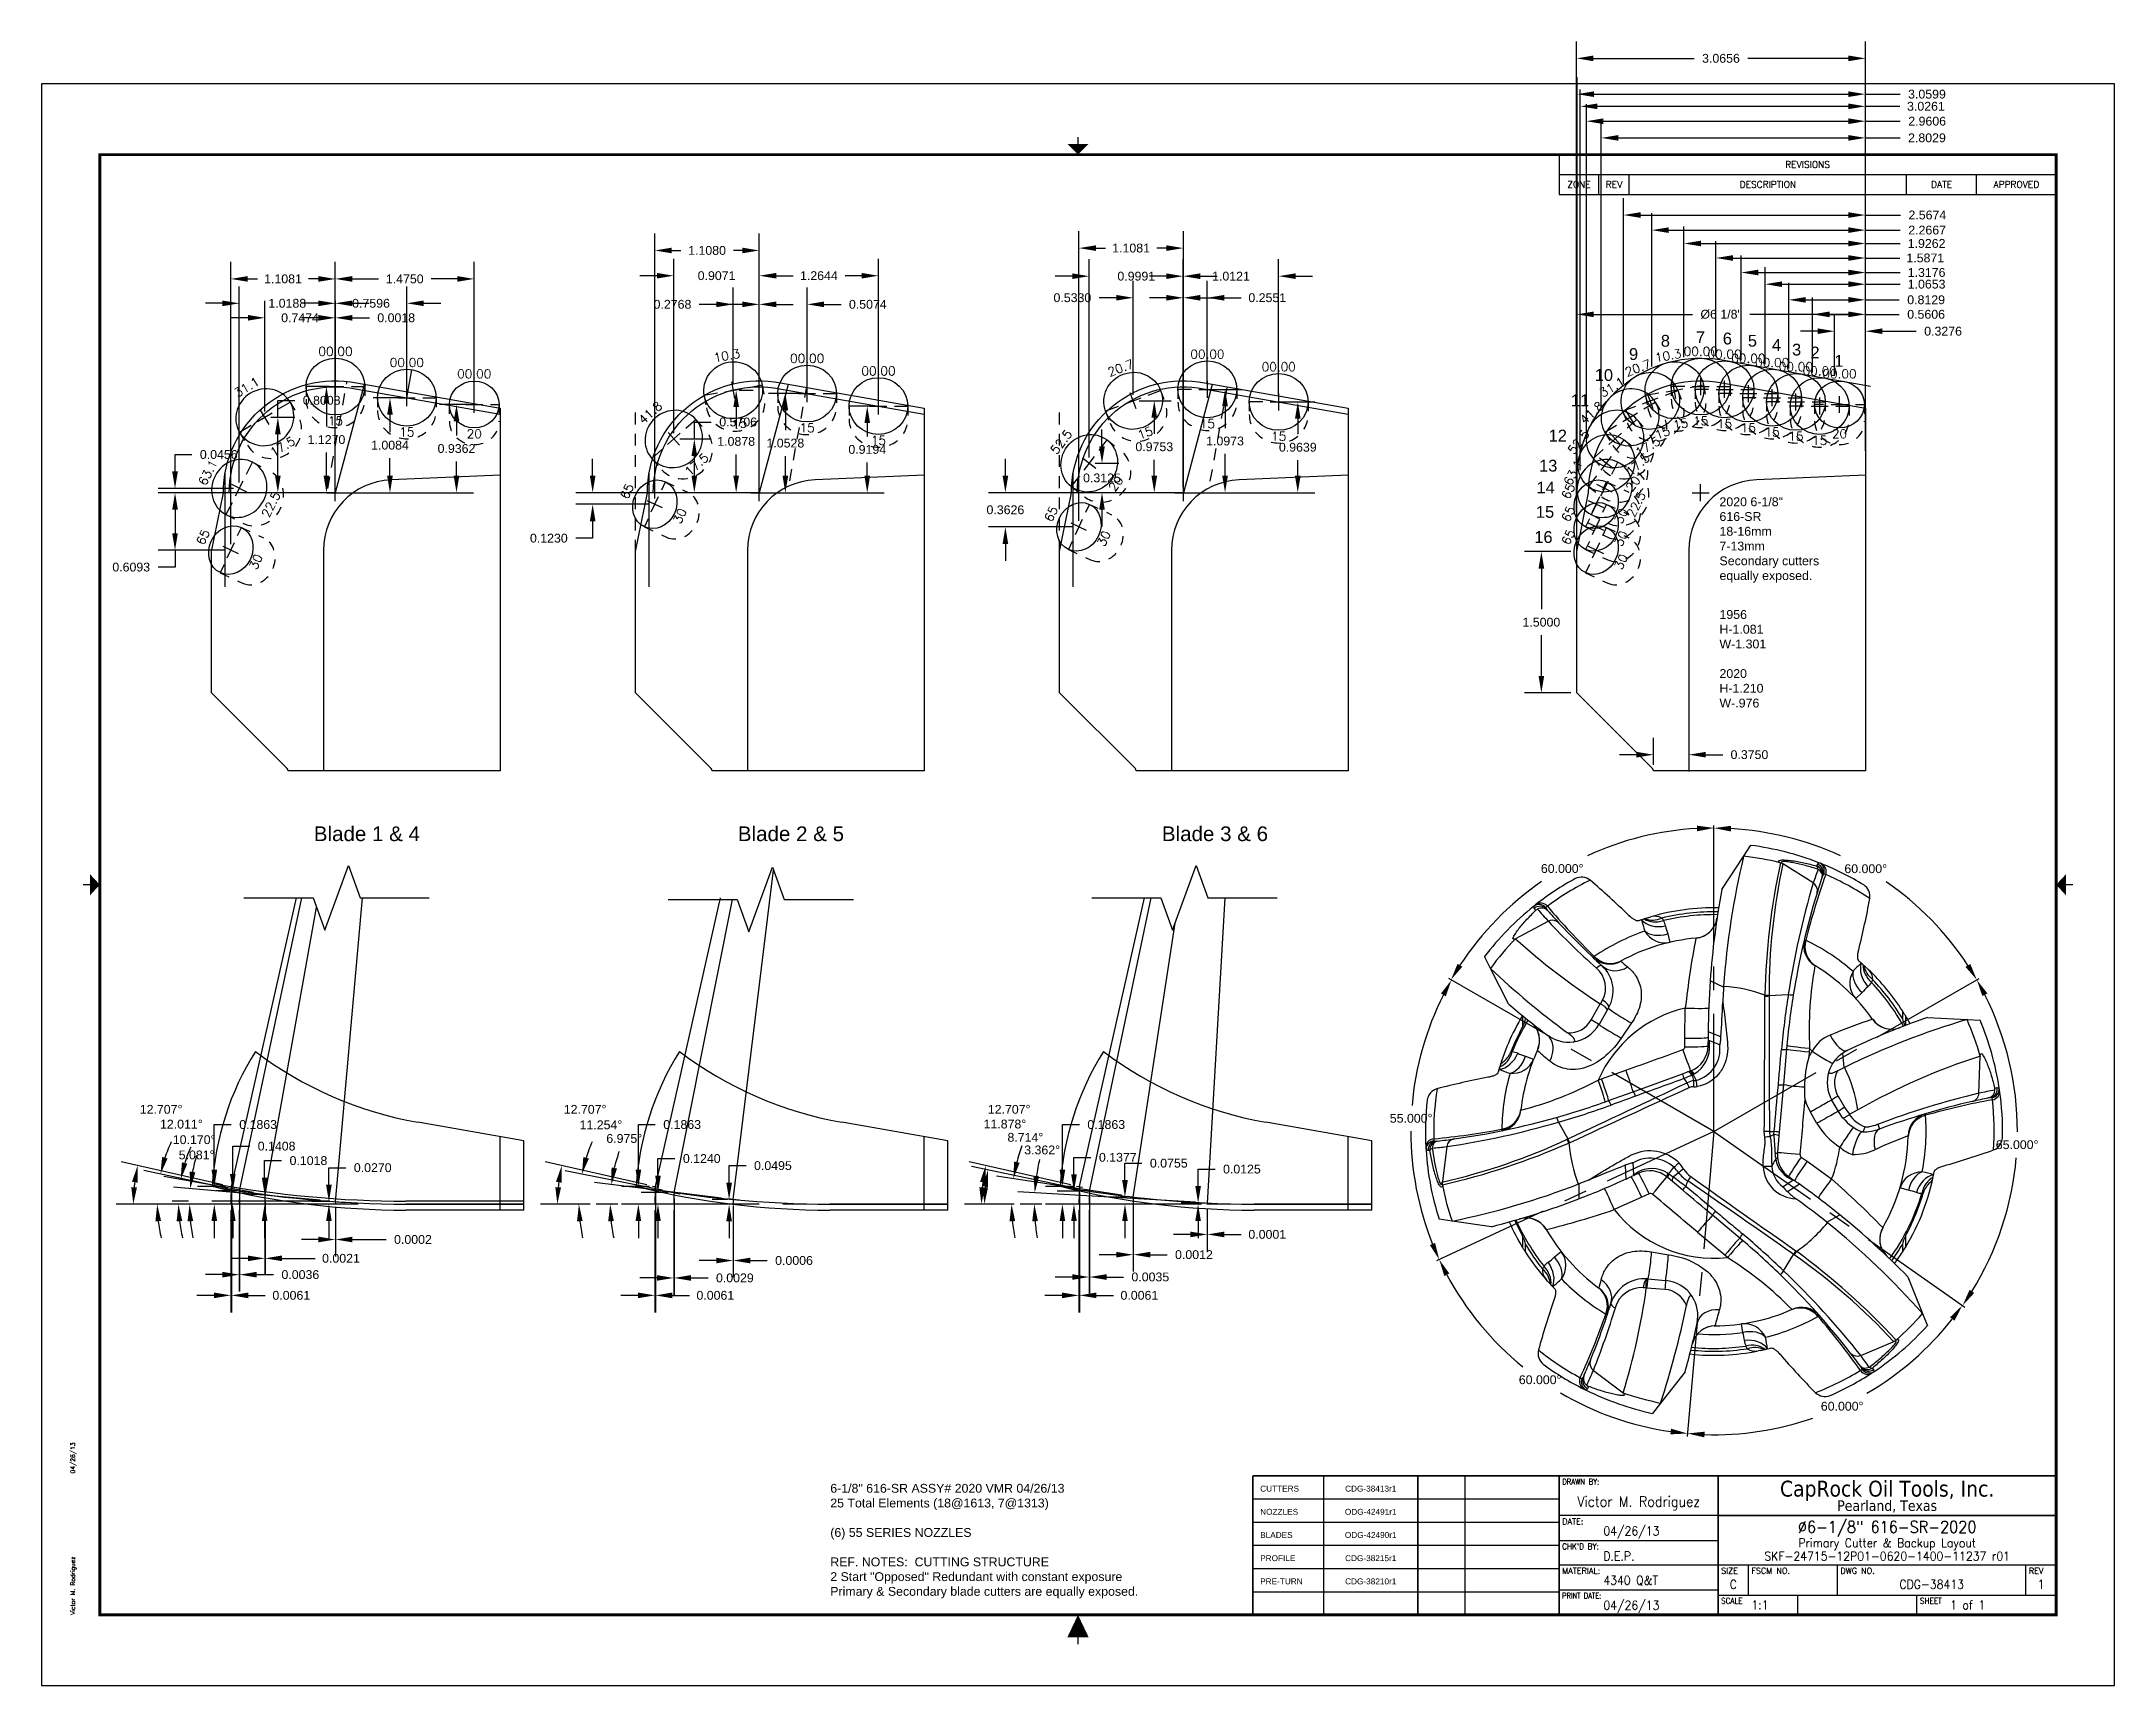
# Model space of a CAD drawing. Header units: inches. Extents: x -19.4 to 2.6, y -13.6 to 3.9.
import ezdxf
from ezdxf.enums import TextEntityAlignment as Align

# ---------------------------------------------------------------- set-up
doc = ezdxf.new("R2010")
doc.units = ezdxf.units.IN
doc.header["$MEASUREMENT"] = 0
doc.linetypes.add('CENTER', pattern=[2, 1.25, -0.25, 0.25, -0.25])
doc.linetypes.add('HIDDEN2', pattern=[0.1875, 0.125, -0.0625])
doc.layers.get('Defpoints').update_dxf_attribs({"color": 10})
for name, color, linetype in [('Blade 1', 40, 'Continuous'), ('Blade 3', 210, 'Continuous'), ('Blade 5', 112, 'Continuous'), ('Cline', 5, 'CENTER'), ('Default', 7, 'Continuous'), ('Dims', 4, 'Continuous'), ('ODG-42490R1', 7, 'Continuous'), ('Text', 3, 'Continuous'), ('Title Block', 7, 'Continuous')]:
    doc.layers.add(name, color=color, linetype=linetype)
doc.styles.add('Block', font='tahoma.ttf')
doc.styles.add('RomanD', font='romand.shx')
doc.styles.add('RomanS', font='romans')
doc.styles.get("Standard").update_dxf_attribs({"font": 'arial.ttf'})
doc.dimstyles.get("Standard").update_dxf_attribs({"dimtxt": 0.09375, "dimasz": 0.18, "dimexe": 0.18, "dimexo": 0.0625, "dimgap": 0.09, "dimtad": 0, "dimtih": 1, "dimtoh": 1, "dimdec": 4, "dimzin": 0, "dimdsep": 46, "dimtxsty": 'RomanS', "dimcen": 0.09, "dimadec": 3, "dimazin": 0, "dimtfac": 1, "dimtdec": 4, "dimtofl": 0, "dimtmove": 0, "dimatfit": 3, "dimfxl": 1, "dimtolj": 1, "dimtzin": 0, "dimarcsym": 0})

msp = doc.modelspace()

# ---------------------------------------------------------------- texts
at = {"layer": 'Blade 1', "char_height": 0.125, "width": 0.1484283, "attachment_point": 1}
for s, insert in [('7', (-1.79876, 0.81589)), ('4', (-0.993, 0.73306)), ('1', (-0.33012, 0.56423)), ('10', (-2.87293, 0.41435)), ('13', (-3.4637, -0.54782)), ('16', (-3.51456, -1.30515))]:
    msp.add_mtext(s, dxfattribs=dict(at, insert=insert))
at = {"layer": 'Blade 3', "char_height": 0.125, "width": 0.1484283, "attachment_point": 1}
for s, insert in [('6', (-1.51395, 0.80186)), ('3', (-0.77905, 0.68405)), ('9', (-2.50919, 0.637)), ('12', (-3.36224, -0.2287)), ('15', (-3.49722, -1.03877))]:
    msp.add_mtext(s, dxfattribs=dict(at, insert=insert))
at = {"layer": 'Blade 5', "char_height": 0.125, "width": 0.1484283, "attachment_point": 1}
for s, insert in [('8', (-2.17162, 0.77784)), ('5', (-1.24787, 0.77823)), ('2', (-0.58302, 0.65345)), ('11', (-3.12586, 0.14586)), ('14', (-3.49033, -0.77992))]:
    msp.add_mtext(s, dxfattribs=dict(at, insert=insert))
at = {"layer": 'Defpoints', "char_height": 0.094, "attachment_point": 1}
for s, insert in [('2020 6-1/8"\\P616-SR\\P18-16mm\\P7-13mm\\PSecondary cutters equally exposed.', (-1.54902, -0.94635)), ('1956 \\PH-1.081\\PW-1.301\\P\\P2020\\PH-1.210\\PW-.976', (-1.54902, -2.14266))]:
    msp.add_mtext_dynamic_manual_height_columns(s, width=1.3478363, gutter_width=1.25, heights=[0], dxfattribs=dict(at, insert=insert))
at = {"layer": 'Text'}
for s, p in [('CUTTERS', (-6.42307, -11.46815)), ('NOZZLES', (-6.42307, -11.71424)), ('BLADES', (-6.42307, -11.96033)), ('PROFILE', (-6.42307, -12.20643)), ('PRE-TURN', (-6.42307, -12.45252))]:
    msp.add_text(s, height=0.0625, dxfattribs=at).set_placement(p, align=Align.MIDDLE_LEFT)
for s, p in [('CDG-38413r1', (-5.24992, -11.46815)), ('ODG-42491r1', (-5.24992, -11.71424)), ('ODG-42490r1', (-5.24992, -11.96033)), ('CDG-38215r1', (-5.25006, -12.20643)), ('CDG-38210r1', (-5.25006, -12.45252))]:
    msp.add_text(s, height=0.0625, dxfattribs=at).set_placement(p, align=Align.MIDDLE_CENTER)
at = {"layer": 'Text', "attachment_point": 1}
for s, insert, char_height, width in [('Blade 1 & 4', (-16.46618, -4.43916), 0.156, 2.9158538), ('Blade 2 & 5', (-11.96618, -4.43916), 0.156, 2.9158538), ('Blade 3 & 6', (-7.46618, -4.43916), 0.156, 2.9158538), ('6-1/8" 616-SR ASSY# 2020 VMR 04/26/13  \\P{\\C3;25 Total Elements (18@1613, 7@1313)\\P\\P(6) 55 SERIES NOZZLES\\P\\PREF. NOTES:  CUTTING STRUCTURE\\P2 Start "Opposed" Redundant with constant exposure\\PPrimary & Secondary blade cutters are equally exposed.}', (-10.98528, -11.41781), 0.09375, 7.0914345)]:
    msp.add_mtext(s, dxfattribs=dict(at, insert=insert, char_height=char_height, width=width))

# ---------------------------------------------------------------- blocks, each defined once
blk = doc.blocks.new('COT_Cblock')
at = {"layer": 'Defpoints'}
for p in [(21.812, 16.812), (0.188, 0.188)]:
    blk.add_point(p, dxfattribs=at)
at = {"layer": 'Title Block'}
for p, q in [((16.107, 16.25), (16.107, 15.828)), ((16.107, 16.039), (21.38, 16.039)), ((16.528, 15.828), (16.528, 16.039)), ((16.849, 15.828), (16.849, 16.039)), ((19.794, 15.828), (19.794, 16.039)), ((20.536, 15.828), (20.536, 16.039)), ((16.107, 15.828), (21.38, 15.828)), ((17.794, 1.805), (16.107, 1.805)), ((16.107, 1.539), (17.794, 1.539)), ((16.107, 1.282), (21.38, 1.282)), ((18.115, 0.961), (18.115, 1.282)), ((19.06, 0.961), (19.06, 1.282)), ((21.059, 0.961), (21.059, 1.282)), ((16.107, 1.016), (17.794, 1.016)), ((17.794, 0.961), (21.38, 0.961)), ((18.638, 0.75), (18.638, 0.961)), ((19.903, 0.75), (19.903, 0.961))]:
    blk.add_line(p, q, dxfattribs=at)
at = {"layer": 'Title Block', "color": 8}
blk.add_lwpolyline([(0, 0), (22, 0), (22, 17), (0, 17)], close=True, dxfattribs=at)
at = {"layer": 'Title Block'}
for points, const_width in [([(11, 16.438), (11, 16.363)], 0.015), ([(0.44, 8.5), (0.515, 8.5)], 0.015), ([(21.56, 8.5), (21.485, 8.5)], 0.015), ([(16.107, 0.75), (16.107, 2.227), (21.38, 2.227)], 0.0169), ([(17.794, 0.75), (17.794, 2.227)], 0.0169), ([(17.794, 1.805), (21.38, 1.805)], 0.0169), ([(11, 0.438), (11, 0.513)], 0.015)]:
    blk.add_lwpolyline(points, dxfattribs=dict(at, const_width=const_width))
at = {"layer": 'Title Block', "const_width": 0.03}
blk.add_lwpolyline([(21.38, 16.25), (0.62, 16.25), (0.62, 0.75), (21.38, 0.75)], close=True, dxfattribs=at)
at = {"layer": 'Title Block'}
for points in [[(10.887, 16.363), (11.113, 16.363), (11, 16.25)], [(0.515, 8.387), (0.515, 8.612), (0.62, 8.5)], [(21.485, 8.387), (21.485, 8.612), (21.38, 8.5)], [(10.887, 0.513), (11.113, 0.513), (11, 0.75)]]:
    blk.add_solid(points, dxfattribs=at)
at = {"layer": 'Text', "style": 'RomanS', "width": 0.9}
blk.add_text('C', height=0.094, dxfattribs=at).set_placement((17.954, 1.121), align=Align.TOP_CENTER)
at = {"layer": 'Text', "width": 0.9, "flags": 8}
for tag, height, style, p in [('DRAWN', 0.11, 'RomanS', (16.95, 1.953)), ('TITL1', 0.125, 'RomanD', (19.587, 1.684)), ('TITL2', 0.094, 'RomanD', (19.587, 1.514)), ('TITL3', 0.094, 'RomanD', (19.587, 1.374))]:
    blk.add_attdef(tag, text='', height=height, dxfattribs=dict(at, style=style)).set_placement(p, align=Align.MIDDLE_CENTER)
at = {"layer": 'Text', "style": 'RomanS', "width": 0.9, "flags": 8}
for tag, p in [('DDATE', (16.575, 1.641)), ('CHECK', (16.575, 1.375)), ('MATRL', (16.575, 1.117)), ('PDATE', (16.575, 0.852)), ('SCALE', (18.146, 0.855)), ('SHEET', (20.255, 0.855))]:
    blk.add_attdef(tag, text='', height=0.094, dxfattribs=at).set_placement(p, align=Align.MIDDLE_LEFT)
for tag, p in [('FSCM#', (18.587, 1.121)), ('DWG#', (20.06, 1.121)), ('REV#', (21.22, 1.121))]:
    blk.add_attdef(tag, text='', height=0.094, dxfattribs=at).set_placement(p, align=Align.TOP_CENTER)
at = {"layer": 'Title Block'}
for s, height, style, p in [('REVISIONS', 0.0703, 'RomanS', (18.743, 16.145)), ('ZONE', 0.0703, 'RomanS', (16.317, 15.934)), ('REV', 0.0703, 'RomanS', (16.689, 15.934)), ('DESCRIPTION', 0.07031, 'RomanS', (18.321, 15.934)), ('DATE', 0.0703, 'RomanS', (20.165, 15.934)), ('APPROVED', 0.0703, 'RomanS', (20.958, 15.934)), ('CapRock Oil Tools, Inc.', 0.16875, 'Block', (19.587, 2.09)), ('Pearland, Texas', 0.1125, 'Block', (19.587, 1.91))]:
    blk.add_text(s, height=height, dxfattribs=dict(at, style=style)).set_placement(p, align=Align.MIDDLE_CENTER)
at = {"layer": 'Title Block', "style": 'RomanS'}
for s, width, p in [('DRAWN BY:', 0.86, (16.138, 2.195)), ("CHK'D BY:", 0.91, (16.138, 1.508)), ('PRINT DATE:', 0.78, (16.138, 0.985)), ('SCALE', 0.9, (17.825, 0.93)), ('SHEET', 0.9, (19.935, 0.93))]:
    blk.add_text(s, height=0.0625, dxfattribs=dict(at, width=width)).set_placement(p, align=Align.TOP_LEFT)
for s, p in [('DATE:', (16.138, 1.773)), ('MATERIAL:', (16.138, 1.25)), ('SIZE', (17.825, 1.25)), ('FSCM NO.', (18.146, 1.25)), ('DWG NO.', (19.091, 1.25)), ('REV', (21.091, 1.25))]:
    blk.add_text(s, height=0.0625, dxfattribs=at).set_placement(p, align=Align.TOP_LEFT)
at = {"layer": 'Title Block', "color": 1, "style": 'RomanS', "flags": 8}
for tag, p in [('FNAME', (0.37, 3.75)), ('REVDATE', (0.37, 2.25)), ('USER', (0.37, 0.75))]:
    blk.add_attdef(tag, text='', height=0.047, rotation=90, dxfattribs=at).set_placement(p, align=Align.BOTTOM_LEFT)
blk = doc.blocks.new('Cmark')
at = {"layer": 'Cline'}
for p, q in [((-0.09, 0), (0.09, 0)), ((0, -0.09), (0, 0.09))]:
    blk.add_line(p, q, dxfattribs=at)
blk = doc.blocks.new('1313@20')
for p, q in [((-0.17, 0), (-0.265, 0)), ((0.171, 0), (0.264, 0))]:
    blk.add_line(p, q)
at = {"color": 8, "linetype": 'HIDDEN2', "ltscale": 0.5}
blk.add_line((-0.265, 0), (-0.265, -0.178), dxfattribs=at)
at = {"color": 8, "linetype": 'HIDDEN2', "ltscale": 0.5, "flags": 128}
blk.add_lwpolyline([(0.264, 0), (0.264, -0.178)], dxfattribs=at)
blk.add_ellipse((0, 0), major_axis=(0.264, 0), ratio=0.939693)
at = {"color": 8, "linetype": 'HIDDEN2', "ltscale": 0.5}
blk.add_ellipse((0, -0.178), major_axis=(0.264, 0), ratio=0.939693, start_param=3.141593, end_param=6.283185, dxfattribs=at)
blk.add_blockref('Cmark', (0, 0))
at = {"style": 'RomanS'}
blk.add_text('20', height=0.094, dxfattribs=at).set_placement((0, -0.311), align=Align.MIDDLE_CENTER)
blk.add_attdef('ANG', text='', height=0.094, dxfattribs=at).set_placement((0, 0.251), align=Align.BOTTOM_CENTER)
blk = doc.blocks.new('*D20')
at = {"layer": 'Defpoints', "color": 0, "transparency": 16777216}
for p in [(-1.607, -4.291), (-2.709, -4.65), (-4.54, -5.984), (-1.607, -7.678), (-1.607, -7.678)]:
    blk.add_point(p, dxfattribs=at)
at = {"layer": 'Dims', "color": 0, "lineweight": -2, "transparency": 16777216}
for start, end in [(93.2011, 114.6583), (124.5897, 146.7989)]:
    blk.add_arc((-1.607, -7.678), 3.222, start, end, dxfattribs=at)
at = {"layer": 'Dims', "color": 0, "transparency": 16777216}
for points in [[(-1.788, -4.431), (-1.786, -4.491), (-1.607, -4.456)], [(-4.278, -5.929), (-4.329, -5.898), (-4.398, -6.067)]]:
    blk.add_solid(points, dxfattribs=at)
at = {"layer": 'Dims', "color": 0, "transparency": 16777216, "insert": (-3.218, -4.887), "char_height": 0.09375, "attachment_point": 5}
blk.add_mtext('\\A1;60.000°', dxfattribs=at)
blk = doc.blocks.new('*D21')
at = {"layer": 'Defpoints', "color": 0, "transparency": 16777216}
for p in [(-4.54, -5.984), (-4.758, -7.027), (-1.607, -7.678), (-1.607, -7.678), (-4.677, -9.109)]:
    blk.add_point(p, dxfattribs=at)
at = {"layer": 'Dims', "color": 0, "lineweight": -2, "transparency": 16777216}
for start, end in [(153.2061, 175.0393), (179.9561, 201.7939)]:
    blk.add_arc((-1.607, -7.678), 3.217, start, end, dxfattribs=at)
at = {"layer": 'Dims', "color": 0, "transparency": 16777216}
for points in [[(-4.505, -6.213), (-4.453, -6.242), (-4.393, -6.069)], [(-4.567, -8.86), (-4.622, -8.884), (-4.523, -9.037)]]:
    blk.add_solid(points, dxfattribs=at)
at = {"layer": 'Dims', "color": 0, "transparency": 16777216, "insert": (-4.821, -7.538), "char_height": 0.09375, "attachment_point": 5}
blk.add_mtext('\\A1;55.000°', dxfattribs=at)
blk = doc.blocks.new('*D22')
at = {"layer": 'Defpoints', "color": 0, "transparency": 16777216}
for p in [(-1.607, -7.678), (-1.607, -7.678), (-4.677, -9.109), (-3.882, -9.953), (-1.902, -11.052)]:
    blk.add_point(p, dxfattribs=at)
at = {"layer": 'Dims', "color": 0, "lineweight": -2, "transparency": 16777216}
for start, end in [(208.2061, 230.923), (239.5424, 261.7939)]:
    blk.add_arc((-1.607, -7.678), 3.217, start, end, dxfattribs=at)
at = {"layer": 'Dims', "color": 0, "transparency": 16777216}
for points in [[(-4.469, -9.212), (-4.416, -9.185), (-4.523, -9.037)], [(-2.063, -10.832), (-2.07, -10.892), (-1.888, -10.883)]]:
    blk.add_solid(points, dxfattribs=at)
at = {"layer": 'Dims', "color": 0, "transparency": 16777216, "insert": (-3.452, -10.313), "char_height": 0.09375, "attachment_point": 5}
blk.add_mtext('\\A1;60.000°', dxfattribs=at)
blk = doc.blocks.new('*D23')
at = {"layer": 'Defpoints', "color": 0, "transparency": 16777216}
for p in [(-1.607, -7.678), (-1.607, -7.678), (1.167, -9.62), (-0.774, -10.786), (-1.902, -11.052)]:
    blk.add_point(p, dxfattribs=at)
at = {"layer": 'Dims', "color": 0, "lineweight": -2, "transparency": 16777216}
for start, end in [(300.2927, 321.7943), (268.2057, 289.049)]:
    blk.add_arc((-1.607, -7.678), 3.218, start, end, dxfattribs=at)
at = {"layer": 'Dims', "color": 0, "transparency": 16777216}
for points in [[(0.897, -9.65), (0.945, -9.686), (1.029, -9.523)], [(-1.71, -10.924), (-1.706, -10.864), (-1.888, -10.883)]]:
    blk.add_solid(points, dxfattribs=at)
at = {"layer": 'Dims', "color": 0, "transparency": 16777216, "insert": (-0.247, -10.594), "char_height": 0.09375, "attachment_point": 5}
blk.add_mtext('\\A1;60.000°', dxfattribs=at)
blk = doc.blocks.new('*D24')
at = {"layer": 'Defpoints', "color": 0, "transparency": 16777216}
for p in [(1.326, -5.984), (-1.607, -7.678), (-1.607, -7.678), (1.526, -8.421), (1.167, -9.62)]:
    blk.add_point(p, dxfattribs=at)
at = {"layer": 'Dims', "color": 0, "lineweight": -2, "transparency": 16777216}
for start, end in [(359.9536, 26.7972), (328.2028, 355.0418)]:
    blk.add_arc((-1.607, -7.678), 3.22, start, end, dxfattribs=at)
at = {"layer": 'Dims', "color": 0, "transparency": 16777216}
for points in [[(1.241, -6.24), (1.294, -6.212), (1.182, -6.068)], [(1.155, -9.391), (1.105, -9.358), (1.031, -9.525)]]:
    blk.add_solid(points, dxfattribs=at)
at = {"layer": 'Dims', "color": 0, "transparency": 16777216, "insert": (1.61, -7.818), "char_height": 0.09375, "attachment_point": 5}
blk.add_mtext('\\A1;65.000°', dxfattribs=at)
blk = doc.blocks.new('*D25')
at = {"layer": 'Defpoints', "color": 0, "transparency": 16777216}
for p in [(-1.607, -4.291), (0.463, -5.211), (1.326, -5.984), (-1.607, -7.678), (-1.607, -7.678)]:
    blk.add_point(p, dxfattribs=at)
at = {"layer": 'Dims', "color": 0, "lineweight": -2, "transparency": 16777216}
for start, end in [(65.3451, 86.7971), (33.2029, 55.4079)]:
    blk.add_arc((-1.607, -7.678), 3.22, start, end, dxfattribs=at)
at = {"layer": 'Dims', "color": 0, "transparency": 16777216}
for points in [[(-1.428, -4.493), (-1.426, -4.433), (-1.607, -4.457)], [(1.113, -5.899), (1.062, -5.93), (1.182, -6.068)]]:
    blk.add_solid(points, dxfattribs=at)
at = {"layer": 'Dims', "color": 0, "transparency": 16777216, "insert": (0.003, -4.889), "char_height": 0.09375, "attachment_point": 5}
blk.add_mtext('\\A1;60.000°', dxfattribs=at)
blk = doc.blocks.new('1613@15')
for p, q in [((-0.17, 0), (-0.312, 0)), ((0.171, 0), (0.312, 0))]:
    blk.add_line(p, q)
at = {"color": 8, "linetype": 'HIDDEN2', "ltscale": 0.5}
blk.add_line((-0.312, 0), (-0.312, -0.135), dxfattribs=at)
at = {"color": 8, "linetype": 'HIDDEN2', "ltscale": 0.5, "flags": 128}
blk.add_lwpolyline([(0.312, 0), (0.312, -0.135)], dxfattribs=at)
blk.add_ellipse((0, 0), major_axis=(-0.312, 0), ratio=0.965926, start_param=-3.141592653589793, end_param=3.141592653589793)
at = {"color": 8, "linetype": 'HIDDEN2', "ltscale": 0.5}
blk.add_ellipse((0, -0.135), major_axis=(-0.312, 0), ratio=0.965926, start_param=0, end_param=3.141593, dxfattribs=at)
blk.add_blockref('Cmark', (0, 0))
at = {"style": 'RomanS'}
blk.add_text('15', height=0.094, dxfattribs=at).set_placement((0, -0.364), align=Align.MIDDLE_CENTER)
blk.add_attdef('ANG', text='', height=0.094, dxfattribs=at).set_placement((0, 0.298), align=Align.BOTTOM_CENTER)
blk = doc.blocks.new('*D26')
at = {"layer": 'Defpoints', "color": 0, "transparency": 16777216}
for p in [(-14.764, 1.372), (-14.764, 0.039), (-16.239, -0.897)]:
    blk.add_point(p, dxfattribs=at)
at = {"layer": 'Dims', "color": 0, "lineweight": -2, "transparency": 16777216}
for p, q in [((-16.239, -0.835), (-16.239, 1.552)), ((-14.764, 0.101), (-14.764, 1.552)), ((-16.059, 1.372), (-15.781, 1.372)), ((-14.944, 1.372), (-15.221, 1.372))]:
    blk.add_line(p, q, dxfattribs=at)
at = {"layer": 'Dims', "color": 0, "transparency": 16777216}
for points in [[(-16.059, 1.402), (-16.059, 1.342), (-16.239, 1.372)], [(-14.944, 1.402), (-14.944, 1.342), (-14.764, 1.372)]]:
    blk.add_solid(points, dxfattribs=at)
at = {"layer": 'Dims', "color": 0, "transparency": 16777216, "insert": (-15.501, 1.372), "char_height": 0.0938, "attachment_point": 5}
blk.add_mtext('\\A1;1.4750', dxfattribs=at)
blk = doc.blocks.new('*D27')
at = {"layer": 'Defpoints', "color": 0, "transparency": 16777216}
for p in [(-14.952, 0.039), (-14.764, 0.039), (-16.239, -0.897)]:
    blk.add_point(p, dxfattribs=at)
at = {"layer": 'Dims', "color": 0, "lineweight": -2, "transparency": 16777216}
for p, q in [((-14.826, 0.039), (-15.132, 0.039)), ((-14.952, -0.141), (-14.952, -0.291)), ((-14.952, -0.717), (-14.952, -0.567)), ((-16.176, -0.897), (-14.772, -0.897))]:
    blk.add_line(p, q, dxfattribs=at)
at = {"layer": 'Dims', "color": 0, "transparency": 16777216}
for points in [[(-14.982, -0.141), (-14.922, -0.141), (-14.952, 0.039)], [(-14.982, -0.717), (-14.922, -0.717), (-14.952, -0.897)]]:
    blk.add_solid(points, dxfattribs=at)
at = {"layer": 'Dims', "color": 0, "transparency": 16777216, "insert": (-14.952, -0.429), "char_height": 0.0938, "attachment_point": 5}
blk.add_mtext('\\A1;0.9362', dxfattribs=at)
blk = doc.blocks.new('*D28')
at = {"layer": 'Defpoints', "color": 0, "transparency": 16777216}
for p in [(-15.479, 1.113), (-15.479, 0.111), (-16.238, -0.897)]:
    blk.add_point(p, dxfattribs=at)
at = {"layer": 'Dims', "color": 0, "lineweight": -2, "transparency": 16777216}
for p, q in [((-16.418, 1.113), (-16.598, 1.113)), ((-16.238, -0.835), (-16.238, 1.293)), ((-15.479, 0.174), (-15.479, 1.293)), ((-15.299, 1.113), (-15.119, 1.113))]:
    blk.add_line(p, q, dxfattribs=at)
at = {"layer": 'Dims', "color": 0, "transparency": 16777216}
for points in [[(-16.418, 1.143), (-16.418, 1.083), (-16.238, 1.113)], [(-15.299, 1.143), (-15.299, 1.083), (-15.479, 1.113)]]:
    blk.add_solid(points, dxfattribs=at)
at = {"layer": 'Dims', "color": 0, "transparency": 16777216, "insert": (-15.859, 1.113), "char_height": 0.0938, "attachment_point": 5}
blk.add_mtext('\\A1;0.7596', dxfattribs=at)
blk = doc.blocks.new('*D29')
at = {"layer": 'Defpoints', "color": 0, "transparency": 16777216}
for p in [(-15.658, 0.111), (-15.479, 0.111), (-16.238, -0.897)]:
    blk.add_point(p, dxfattribs=at)
at = {"layer": 'Dims', "color": 0, "lineweight": -2, "transparency": 16777216}
for p, q in [((-15.541, 0.111), (-15.838, 0.111)), ((-15.658, -0.069), (-15.658, -0.255)), ((-15.658, -0.717), (-15.658, -0.531)), ((-16.176, -0.897), (-15.478, -0.897))]:
    blk.add_line(p, q, dxfattribs=at)
at = {"layer": 'Dims', "color": 0, "transparency": 16777216}
for points in [[(-15.688, -0.069), (-15.628, -0.069), (-15.658, 0.111)], [(-15.688, -0.717), (-15.628, -0.717), (-15.658, -0.897)]]:
    blk.add_solid(points, dxfattribs=at)
at = {"layer": 'Dims', "color": 0, "transparency": 16777216, "insert": (-15.658, -0.393), "char_height": 0.0938, "attachment_point": 5}
blk.add_mtext('\\A1;1.0084', dxfattribs=at)
blk = doc.blocks.new('*D30')
at = {"layer": 'Defpoints', "color": 0, "transparency": 16777216}
for p in [(-16.332, 0.23), (-16.237, 0.23), (-16.238, -0.897)]:
    blk.add_point(p, dxfattribs=at)
at = {"layer": 'Dims', "color": 0, "lineweight": -2, "transparency": 16777216}
for p, q in [((-16.299, 0.23), (-16.512, 0.23)), ((-16.332, 0.05), (-16.332, -0.196)), ((-16.332, -0.717), (-16.332, -0.472)), ((-16.301, -0.897), (-16.512, -0.897))]:
    blk.add_line(p, q, dxfattribs=at)
at = {"layer": 'Dims', "color": 0, "transparency": 16777216}
for points in [[(-16.362, 0.05), (-16.302, 0.05), (-16.332, 0.23)], [(-16.362, -0.717), (-16.302, -0.717), (-16.332, -0.897)]]:
    blk.add_solid(points, dxfattribs=at)
at = {"layer": 'Dims', "color": 0, "transparency": 16777216, "insert": (-16.332, -0.334), "char_height": 0.0938, "attachment_point": 5}
blk.add_mtext('\\A1;1.1270', dxfattribs=at)
blk = doc.blocks.new('*D31')
at = {"layer": 'Defpoints', "color": 0, "transparency": 16777216}
for p in [(-16.237, 0.959), (-16.237, 0.23), (-16.238, -0.897)]:
    blk.add_point(p, dxfattribs=at)
at = {"layer": 'Dims', "color": 0, "lineweight": -2, "transparency": 16777216}
for p, q in [((-16.238, -0.835), (-16.238, 1.139)), ((-16.237, 0.292), (-16.237, 1.139)), ((-16.418, 0.959), (-16.598, 0.959)), ((-16.057, 0.959), (-15.877, 0.959))]:
    blk.add_line(p, q, dxfattribs=at)
at = {"layer": 'Dims', "color": 0, "transparency": 16777216}
for points in [[(-16.418, 0.989), (-16.418, 0.929), (-16.238, 0.959)], [(-16.057, 0.989), (-16.057, 0.929), (-16.237, 0.959)]]:
    blk.add_solid(points, dxfattribs=at)
at = {"layer": 'Dims', "color": 0, "transparency": 16777216, "insert": (-15.592, 0.959), "char_height": 0.0938, "attachment_point": 5}
blk.add_mtext('\\A1;0.0018', dxfattribs=at)
blk = doc.blocks.new('*D32')
at = {"layer": 'Defpoints', "color": 0, "transparency": 16777216}
for p in [(-16.306, -8.422), (-16.237, -8.449), (-16.236, -8.422)]:
    blk.add_point(p, dxfattribs=at)
at = {"layer": 'Dims', "color": 0, "lineweight": -2, "transparency": 16777216}
for p, q in [((-16.306, -8.242), (-16.306, -8.062)), ((-16.306, -8.062), (-16.126, -8.062)), ((-16.299, -8.422), (-16.486, -8.422)), ((-16.299, -8.449), (-16.486, -8.449)), ((-16.306, -8.629), (-16.306, -8.809))]:
    blk.add_line(p, q, dxfattribs=at)
at = {"layer": 'Dims', "color": 0, "transparency": 16777216}
for points in [[(-16.336, -8.242), (-16.276, -8.242), (-16.306, -8.422)], [(-16.336, -8.629), (-16.276, -8.629), (-16.306, -8.449)]]:
    blk.add_solid(points, dxfattribs=at)
at = {"layer": 'Dims', "color": 0, "transparency": 16777216, "insert": (-15.841, -8.062), "char_height": 0.0938, "attachment_point": 5}
blk.add_mtext('\\A1;0.0270', dxfattribs=at)
blk = doc.blocks.new('*D33')
at = {"layer": 'Defpoints', "color": 0, "transparency": 16777216}
for p in [(-16.237, -8.449), (-16.236, -8.422), (-16.236, -8.824)]:
    blk.add_point(p, dxfattribs=at)
at = {"layer": 'Dims', "color": 0, "lineweight": -2, "transparency": 16777216}
for p, q in [((-16.237, -8.512), (-16.237, -9.004)), ((-16.236, -8.485), (-16.236, -9.004)), ((-16.417, -8.824), (-16.597, -8.824)), ((-16.056, -8.824), (-15.698, -8.824))]:
    blk.add_line(p, q, dxfattribs=at)
at = {"layer": 'Dims', "color": 0, "transparency": 16777216}
for points in [[(-16.417, -8.794), (-16.417, -8.854), (-16.237, -8.824)], [(-16.056, -8.794), (-16.056, -8.854), (-16.236, -8.824)]]:
    blk.add_solid(points, dxfattribs=at)
at = {"layer": 'Dims', "color": 0, "transparency": 16777216, "insert": (-15.414, -8.824), "char_height": 0.0938, "attachment_point": 5}
blk.add_mtext('\\A1;0.0002', dxfattribs=at)
blk = doc.blocks.new('*D34')
at = {"layer": 'Defpoints', "color": 0, "transparency": 16777216}
for p in [(-17.784, -8.395), (-16.336, -8.413), (-16.137, -8.431), (-15.489, -8.449), (-14.239, -8.449)]:
    blk.add_point(p, dxfattribs=at)
at = {"layer": 'Dims', "color": 0, "lineweight": -2, "transparency": 16777216}
for p, q in [((-16.398, -8.408), (-17.957, -8.269)), ((-15.996, -8.449), (-17.965, -8.449))]:
    blk.add_line(p, q, dxfattribs=at)
for start, end in [(163.7759, 169.3473), (185.5714, 191.1428)]:
    blk.add_arc((-15.933, -8.449), 1.852, start, end, dxfattribs=at)
at = {"layer": 'Dims', "color": 0, "transparency": 16777216}
for points in [[(-17.723, -8.111), (-17.783, -8.103), (-17.778, -8.285)], [(-17.806, -8.631), (-17.746, -8.628), (-17.785, -8.449)]]:
    blk.add_solid(points, dxfattribs=at)
at = {"layer": 'Dims', "color": 0, "transparency": 16777216, "insert": (-17.71, -7.927), "char_height": 0.0938, "attachment_point": 5}
blk.add_mtext('\\A1;5.081°', dxfattribs=at)
blk = doc.blocks.new('1613@17.5')
for p, q in [((-0.17, 0), (-0.312, 0)), ((0.171, 0), (0.312, 0))]:
    blk.add_line(p, q)
at = {"color": 8, "linetype": 'HIDDEN2', "ltscale": 0.5}
blk.add_line((-0.312, 0), (-0.312, -0.159), dxfattribs=at)
at = {"color": 8, "linetype": 'HIDDEN2', "ltscale": 0.5, "flags": 128}
blk.add_lwpolyline([(0.312, 0), (0.312, -0.159)], dxfattribs=at)
at = {"extrusion": (0, 0, -1)}
blk.add_ellipse((0, 0), major_axis=(-0.312, 0), ratio=0.953717, start_param=-3.141592653589793, end_param=3.141592653589793, dxfattribs=at)
at = {"color": 8, "linetype": 'HIDDEN2', "ltscale": 0.5}
blk.add_ellipse((0, -0.159), major_axis=(0.312, 0), ratio=0.953717, start_param=3.141593, end_param=6.283185, dxfattribs=at)
blk.add_blockref('Cmark', (0, 0))
at = {"style": 'RomanS'}
blk.add_text('17.5', height=0.094, dxfattribs=at).set_placement((0, -0.364), align=Align.MIDDLE_CENTER)
blk.add_attdef('ANG', text='', height=0.094, dxfattribs=at).set_placement((0, 0.298), align=Align.BOTTOM_CENTER)
blk = doc.blocks.new('*D35')
at = {"layer": 'Defpoints', "color": 0, "transparency": 16777216}
for p in [(-16.986, 0.959), (-16.986, -0.097), (-16.239, -0.897)]:
    blk.add_point(p, dxfattribs=at)
at = {"layer": 'Dims', "color": 0, "lineweight": -2, "transparency": 16777216}
for p, q in [((-16.986, -0.034), (-16.986, 1.139)), ((-16.239, -0.835), (-16.239, 1.139)), ((-17.166, 0.959), (-17.346, 0.959)), ((-16.059, 0.959), (-15.879, 0.959))]:
    blk.add_line(p, q, dxfattribs=at)
at = {"layer": 'Dims', "color": 0, "transparency": 16777216}
for points in [[(-17.166, 0.989), (-17.166, 0.929), (-16.986, 0.959)], [(-16.059, 0.989), (-16.059, 0.929), (-16.239, 0.959)]]:
    blk.add_solid(points, dxfattribs=at)
at = {"layer": 'Dims', "color": 0, "transparency": 16777216, "insert": (-16.612, 0.959), "char_height": 0.0938, "attachment_point": 5}
blk.add_mtext('\\A1;0.7474', dxfattribs=at)
blk = doc.blocks.new('*D36')
at = {"layer": 'Defpoints', "color": 0, "transparency": 16777216}
for p in [(-16.986, -0.097), (-16.848, -0.097), (-16.238, -0.897)]:
    blk.add_point(p, dxfattribs=at)
at = {"layer": 'Dims', "color": 0, "lineweight": -2, "transparency": 16777216}
for p, q in [((-16.848, -0.097), (-16.848, 0.083)), ((-16.848, 0.083), (-16.668, 0.083)), ((-16.924, -0.097), (-16.668, -0.097)), ((-16.848, -0.717), (-16.848, -0.277)), ((-16.301, -0.897), (-17.028, -0.897))]:
    blk.add_line(p, q, dxfattribs=at)
at = {"layer": 'Dims', "color": 0, "transparency": 16777216}
for points in [[(-16.878, -0.277), (-16.818, -0.277), (-16.848, -0.097)], [(-16.878, -0.717), (-16.818, -0.717), (-16.848, -0.897)]]:
    blk.add_solid(points, dxfattribs=at)
at = {"layer": 'Dims', "color": 0, "transparency": 16777216, "insert": (-16.383, 0.083), "char_height": 0.0938, "attachment_point": 5}
blk.add_mtext('\\A1;0.8008', dxfattribs=at)
blk = doc.blocks.new('*D11')
at = {"layer": 'Defpoints', "color": 0, "transparency": 16777216}
for p in [(-16.988, -8.347), (-16.984, -8.347), (-16.986, -8.449)]:
    blk.add_point(p, dxfattribs=at)
at = {"layer": 'Dims', "color": 0, "lineweight": -2, "transparency": 16777216}
for p, q in [((-16.988, -8.167), (-16.988, -7.987)), ((-16.988, -7.987), (-16.808, -7.987)), ((-17.046, -8.347), (-17.168, -8.347)), ((-17.049, -8.449), (-17.168, -8.449)), ((-16.988, -8.629), (-16.988, -8.809))]:
    blk.add_line(p, q, dxfattribs=at)
at = {"layer": 'Dims', "color": 0, "transparency": 16777216}
for points in [[(-17.018, -8.167), (-16.958, -8.167), (-16.988, -8.347)], [(-17.018, -8.629), (-16.958, -8.629), (-16.988, -8.449)]]:
    blk.add_solid(points, dxfattribs=at)
at = {"layer": 'Dims', "color": 0, "transparency": 16777216, "insert": (-16.523, -7.987), "char_height": 0.0938, "attachment_point": 5}
blk.add_mtext('\\A1;0.1018', dxfattribs=at)
blk = doc.blocks.new('*D12')
at = {"layer": 'Defpoints', "color": 0, "transparency": 16777216}
for p in [(-16.984, -8.347), (-16.986, -8.449), (-16.984, -9.024)]:
    blk.add_point(p, dxfattribs=at)
at = {"layer": 'Dims', "color": 0, "lineweight": -2, "transparency": 16777216}
for p, q in [((-16.986, -8.512), (-16.986, -9.204)), ((-16.984, -8.41), (-16.984, -9.204)), ((-17.166, -9.024), (-17.346, -9.024)), ((-16.804, -9.024), (-16.453, -9.024))]:
    blk.add_line(p, q, dxfattribs=at)
at = {"layer": 'Dims', "color": 0, "transparency": 16777216}
for points in [[(-17.166, -8.994), (-17.166, -9.054), (-16.986, -9.024)], [(-16.804, -8.994), (-16.804, -9.054), (-16.984, -9.024)]]:
    blk.add_solid(points, dxfattribs=at)
at = {"layer": 'Dims', "color": 0, "transparency": 16777216, "insert": (-16.178, -9.024), "char_height": 0.0938, "attachment_point": 5}
blk.add_mtext('\\A1;0.0021', dxfattribs=at)
blk = doc.blocks.new('*D37')
at = {"layer": 'Defpoints', "color": 0, "transparency": 16777216}
for p in [(-17.045, -8.336), (-16.922, -8.358), (-17.9, -8.361), (-15.489, -8.449), (-14.239, -8.449)]:
    blk.add_point(p, dxfattribs=at)
at = {"layer": 'Dims', "color": 0, "lineweight": -2, "transparency": 16777216}
for p, q in [((-17.107, -8.325), (-18.057, -8.155)), ((-16.479, -8.449), (-18.083, -8.449))]:
    blk.add_line(p, q, dxfattribs=at)
for start, end in [(155.9454, 162.8877), (186.9423, 193.8846)]:
    blk.add_arc((-16.416, -8.449), 1.486, start, end, dxfattribs=at)
at = {"layer": 'Dims', "color": 0, "transparency": 16777216}
for points in [[(-17.808, -8.019), (-17.866, -8.005), (-17.879, -8.187)], [(-17.922, -8.631), (-17.862, -8.627), (-17.903, -8.449)]]:
    blk.add_solid(points, dxfattribs=at)
at = {"layer": 'Dims', "color": 0, "transparency": 16777216, "insert": (-17.736, -7.765), "char_height": 0.09375, "attachment_point": 5}
blk.add_mtext('\\A1;10.170°', dxfattribs=at)
blk = doc.blocks.new('1613@22.5')
for p, q in [((-0.17, 0), (-0.312, 0)), ((0.171, 0), (0.312, 0))]:
    blk.add_line(p, q)
at = {"color": 8, "linetype": 'HIDDEN2', "ltscale": 0.5}
blk.add_line((-0.312, 0), (-0.312, -0.178), dxfattribs=at)
at = {"color": 8, "linetype": 'HIDDEN2', "ltscale": 0.5, "flags": 128}
blk.add_lwpolyline([(0.312, 0), (0.312, -0.178)], dxfattribs=at)
at = {"extrusion": (0, 0, -1)}
blk.add_ellipse((0, 0), major_axis=(-0.312, 0), ratio=0.92388, start_param=-3.141592653589793, end_param=3.141592653589793, dxfattribs=at)
at = {"color": 8, "linetype": 'HIDDEN2', "ltscale": 0.5}
blk.add_ellipse((0, -0.199), major_axis=(0.312, 0), ratio=0.92388, start_param=3.141593, end_param=6.283185, dxfattribs=at)
blk.add_blockref('Cmark', (0, 0))
at = {"style": 'RomanS'}
blk.add_text('22.5', height=0.094, dxfattribs=at).set_placement((0, -0.377), align=Align.MIDDLE_CENTER)
blk.add_attdef('ANG', text='', height=0.094, dxfattribs=at).set_placement((0, 0.298), align=Align.BOTTOM_CENTER)
blk = doc.blocks.new('*D38')
at = {"layer": 'Defpoints', "color": 0, "transparency": 16777216}
for p in [(-17.257, 1.113), (-17.257, -0.852), (-16.239, -0.897)]:
    blk.add_point(p, dxfattribs=at)
at = {"layer": 'Dims', "color": 0, "lineweight": -2, "transparency": 16777216}
for p, q in [((-17.437, 1.113), (-17.617, 1.113)), ((-17.257, -0.789), (-17.257, 1.293)), ((-16.239, -0.835), (-16.239, 1.293)), ((-16.059, 1.113), (-15.879, 1.113))]:
    blk.add_line(p, q, dxfattribs=at)
at = {"layer": 'Dims', "color": 0, "transparency": 16777216}
for points in [[(-17.437, 1.143), (-17.437, 1.083), (-17.257, 1.113)], [(-16.059, 1.143), (-16.059, 1.083), (-16.239, 1.113)]]:
    blk.add_solid(points, dxfattribs=at)
at = {"layer": 'Dims', "color": 0, "transparency": 16777216, "insert": (-16.748, 1.113), "char_height": 0.0938, "attachment_point": 5}
blk.add_mtext('\\A1;1.0188', dxfattribs=at)
blk = doc.blocks.new('*D39')
at = {"layer": 'Defpoints', "color": 0, "transparency": 16777216}
for p in [(-17.939, -0.852), (-17.257, -0.852), (-16.239, -0.897)]:
    blk.add_point(p, dxfattribs=at)
at = {"layer": 'Dims', "color": 0, "lineweight": -2, "transparency": 16777216}
for p, q in [((-17.939, -0.672), (-17.939, -0.492)), ((-17.939, -0.492), (-17.759, -0.492)), ((-17.32, -0.852), (-18.119, -0.852)), ((-16.301, -0.897), (-18.119, -0.897)), ((-17.939, -1.077), (-17.939, -1.257))]:
    blk.add_line(p, q, dxfattribs=at)
at = {"layer": 'Dims', "color": 0, "transparency": 16777216}
for points in [[(-17.969, -0.672), (-17.909, -0.672), (-17.939, -0.852)], [(-17.969, -1.077), (-17.909, -1.077), (-17.939, -0.897)]]:
    blk.add_solid(points, dxfattribs=at)
at = {"layer": 'Dims', "color": 0, "transparency": 16777216, "insert": (-17.475, -0.492), "char_height": 0.0938, "attachment_point": 5}
blk.add_mtext('\\A1;0.0456', dxfattribs=at)
blk = doc.blocks.new('*D40')
at = {"layer": 'Defpoints', "color": 0, "transparency": 16777216}
for p in [(-17.326, -8.309), (-17.254, -8.309), (-17.257, -8.449)]:
    blk.add_point(p, dxfattribs=at)
at = {"layer": 'Dims', "color": 0, "lineweight": -2, "transparency": 16777216}
for p, q in [((-17.326, -8.129), (-17.326, -7.833)), ((-17.326, -7.833), (-17.146, -7.833)), ((-17.316, -8.309), (-17.506, -8.309)), ((-17.32, -8.449), (-17.506, -8.449)), ((-17.326, -8.629), (-17.326, -8.809))]:
    blk.add_line(p, q, dxfattribs=at)
at = {"layer": 'Dims', "color": 0, "transparency": 16777216}
for points in [[(-17.356, -8.129), (-17.296, -8.129), (-17.326, -8.309)], [(-17.356, -8.629), (-17.296, -8.629), (-17.326, -8.449)]]:
    blk.add_solid(points, dxfattribs=at)
at = {"layer": 'Dims', "color": 0, "transparency": 16777216, "insert": (-16.861, -7.833), "char_height": 0.0938, "attachment_point": 5}
blk.add_mtext('\\A1;0.1408', dxfattribs=at)
blk = doc.blocks.new('*D41')
at = {"layer": 'Defpoints', "color": 0, "transparency": 16777216}
for p in [(-17.254, -8.309), (-17.257, -8.449), (-17.254, -9.197)]:
    blk.add_point(p, dxfattribs=at)
at = {"layer": 'Dims', "color": 0, "lineweight": -2, "transparency": 16777216}
for p, q in [((-17.257, -8.512), (-17.257, -9.377)), ((-17.254, -8.371), (-17.254, -9.377)), ((-17.437, -9.197), (-17.617, -9.197)), ((-17.074, -9.197), (-16.894, -9.197))]:
    blk.add_line(p, q, dxfattribs=at)
at = {"layer": 'Dims', "color": 0, "transparency": 16777216}
for points in [[(-17.437, -9.167), (-17.437, -9.227), (-17.257, -9.197)], [(-17.074, -9.167), (-17.074, -9.227), (-17.254, -9.197)]]:
    blk.add_solid(points, dxfattribs=at)
at = {"layer": 'Dims', "color": 0, "transparency": 16777216, "insert": (-16.609, -9.197), "char_height": 0.0938, "attachment_point": 5}
blk.add_mtext('\\A1;0.0036', dxfattribs=at)
blk = doc.blocks.new('*D42')
at = {"layer": 'Defpoints', "color": 0, "transparency": 16777216}
for p in [(-18.124, -8.342), (-17.315, -8.295), (-17.193, -8.322), (-15.489, -8.449), (-14.239, -8.449)]:
    blk.add_point(p, dxfattribs=at)
at = {"layer": 'Dims', "color": 0, "lineweight": -2, "transparency": 16777216}
for p, q in [((-17.376, -8.282), (-18.27, -8.092)), ((-16.655, -8.449), (-18.308, -8.449))]:
    blk.add_line(p, q, dxfattribs=at)
for start, end in [(154.5509, 161.27), (186.7191, 193.4381)]:
    blk.add_arc((-16.592, -8.449), 1.536, start, end, dxfattribs=at)
at = {"layer": 'Dims', "color": 0, "transparency": 16777216}
for points in [[(-18.018, -7.964), (-18.076, -7.948), (-18.094, -8.13)], [(-18.147, -8.631), (-18.087, -8.627), (-18.128, -8.449)]]:
    blk.add_solid(points, dxfattribs=at)
at = {"layer": 'Dims', "color": 0, "transparency": 16777216, "insert": (-17.872, -7.6), "char_height": 0.09375, "attachment_point": 5}
blk.add_mtext('\\A1;12.011°', dxfattribs=at)
blk = doc.blocks.new('1313@30')
for p, q in [((-0.17, 0), (-0.265, 0)), ((0.171, 0), (0.264, 0))]:
    blk.add_line(p, q)
at = {"color": 8, "linetype": 'HIDDEN2', "ltscale": 0.5}
blk.add_line((-0.265, 0), (-0.265, -0.26), dxfattribs=at)
at = {"color": 8, "linetype": 'HIDDEN2', "ltscale": 0.5, "flags": 128}
blk.add_lwpolyline([(0.264, 0), (0.264, -0.26)], dxfattribs=at)
blk.add_ellipse((0, 0), major_axis=(0.264, 0), ratio=0.866025)
at = {"color": 8, "linetype": 'HIDDEN2', "ltscale": 0.5}
blk.add_ellipse((0, -0.26), major_axis=(0.264, 0), ratio=0.866025, start_param=3.141593, end_param=6.283185, dxfattribs=at)
blk.add_blockref('Cmark', (0, 0))
at = {"style": 'RomanS'}
blk.add_text('30', height=0.094, dxfattribs=at).set_placement((0, -0.292), align=Align.MIDDLE_CENTER)
blk.add_attdef('ANG', text='', height=0.094, dxfattribs=at).set_placement((0, 0.251), align=Align.BOTTOM_CENTER)
blk = doc.blocks.new('*D13')
at = {"layer": 'Defpoints', "color": 0, "transparency": 16777216}
for p in [(-16.238, -0.897), (-17.939, -1.507), (-17.347, -1.507)]:
    blk.add_point(p, dxfattribs=at)
at = {"layer": 'Dims', "color": 0, "lineweight": -2, "transparency": 16777216}
for p, q in [((-16.301, -0.897), (-18.119, -0.897)), ((-17.939, -1.077), (-17.939, -1.327)), ((-17.409, -1.507), (-18.119, -1.507)), ((-17.939, -1.507), (-17.939, -1.687)), ((-17.939, -1.687), (-18.119, -1.687))]:
    blk.add_line(p, q, dxfattribs=at)
at = {"layer": 'Dims', "color": 0, "transparency": 16777216}
for points in [[(-17.969, -1.077), (-17.909, -1.077), (-17.939, -0.897)], [(-17.969, -1.327), (-17.909, -1.327), (-17.939, -1.507)]]:
    blk.add_solid(points, dxfattribs=at)
at = {"layer": 'Dims', "color": 0, "transparency": 16777216, "insert": (-18.404, -1.687), "char_height": 0.0938, "attachment_point": 5}
blk.add_mtext('\\A1;0.6093', dxfattribs=at)
blk = doc.blocks.new('*D43')
at = {"layer": 'Defpoints', "color": 0, "transparency": 16777216}
for p in [(-17.347, 1.372), (-16.238, -0.897), (-17.347, -1.507)]:
    blk.add_point(p, dxfattribs=at)
at = {"layer": 'Dims', "color": 0, "lineweight": -2, "transparency": 16777216}
for p, q in [((-17.347, -1.444), (-17.347, 1.552)), ((-16.238, -0.835), (-16.238, 1.552)), ((-17.167, 1.372), (-17.064, 1.372)), ((-16.418, 1.372), (-16.521, 1.372))]:
    blk.add_line(p, q, dxfattribs=at)
at = {"layer": 'Dims', "color": 0, "transparency": 16777216}
for points in [[(-17.167, 1.402), (-17.167, 1.342), (-17.347, 1.372)], [(-16.418, 1.402), (-16.418, 1.342), (-16.238, 1.372)]]:
    blk.add_solid(points, dxfattribs=at)
at = {"layer": 'Dims', "color": 0, "transparency": 16777216, "insert": (-16.793, 1.372), "char_height": 0.0938, "attachment_point": 5}
blk.add_mtext('\\A1;1.1081', dxfattribs=at)
blk = doc.blocks.new('*D44')
at = {"layer": 'Defpoints', "color": 0, "transparency": 16777216}
for p in [(-17.522, -8.263), (-17.341, -8.263), (-17.347, -8.449)]:
    blk.add_point(p, dxfattribs=at)
at = {"layer": 'Dims', "color": 0, "lineweight": -2, "transparency": 16777216}
for p, q in [((-17.522, -8.083), (-17.522, -7.604)), ((-17.522, -7.604), (-17.342, -7.604)), ((-17.403, -8.263), (-17.702, -8.263)), ((-17.409, -8.449), (-17.702, -8.449)), ((-17.522, -8.629), (-17.522, -8.809))]:
    blk.add_line(p, q, dxfattribs=at)
at = {"layer": 'Dims', "color": 0, "transparency": 16777216}
for points in [[(-17.552, -8.083), (-17.492, -8.083), (-17.522, -8.263)], [(-17.552, -8.629), (-17.492, -8.629), (-17.522, -8.449)]]:
    blk.add_solid(points, dxfattribs=at)
at = {"layer": 'Dims', "color": 0, "transparency": 16777216, "insert": (-17.057, -7.604), "char_height": 0.0938, "attachment_point": 5}
blk.add_mtext('\\A1;0.1863', dxfattribs=at)
blk = doc.blocks.new('*D45')
at = {"layer": 'Defpoints', "color": 0, "transparency": 16777216}
for p in [(-17.341, -8.263), (-17.347, -8.449), (-17.341, -9.417)]:
    blk.add_point(p, dxfattribs=at)
at = {"layer": 'Dims', "color": 0, "lineweight": -2, "transparency": 16777216}
for p, q in [((-17.341, -8.325), (-17.341, -9.597)), ((-17.347, -8.512), (-17.347, -9.597)), ((-17.527, -9.417), (-17.707, -9.417)), ((-17.161, -9.417), (-16.981, -9.417))]:
    blk.add_line(p, q, dxfattribs=at)
at = {"layer": 'Dims', "color": 0, "transparency": 16777216}
for points in [[(-17.527, -9.387), (-17.527, -9.447), (-17.347, -9.417)], [(-17.161, -9.387), (-17.161, -9.447), (-17.341, -9.417)]]:
    blk.add_solid(points, dxfattribs=at)
at = {"layer": 'Dims', "color": 0, "transparency": 16777216, "insert": (-16.705, -9.417), "char_height": 0.0938, "attachment_point": 5}
blk.add_mtext('\\A1;0.0061', dxfattribs=at)
blk = doc.blocks.new('*D46')
at = {"layer": 'Defpoints', "color": 0, "transparency": 16777216}
for p in [(-10.593, 0.022), (-10.474, 0.022), (-11.739, -0.897)]:
    blk.add_point(p, dxfattribs=at)
at = {"layer": 'Dims', "color": 0, "lineweight": -2, "transparency": 16777216}
for p, q in [((-10.537, 0.022), (-10.773, 0.022)), ((-10.593, -0.158), (-10.593, -0.3)), ((-10.593, -0.717), (-10.593, -0.575)), ((-11.676, -0.897), (-10.413, -0.897))]:
    blk.add_line(p, q, dxfattribs=at)
at = {"layer": 'Dims', "color": 0, "transparency": 16777216}
for points in [[(-10.623, -0.158), (-10.563, -0.158), (-10.593, 0.022)], [(-10.623, -0.717), (-10.563, -0.717), (-10.593, -0.897)]]:
    blk.add_solid(points, dxfattribs=at)
at = {"layer": 'Dims', "color": 0, "transparency": 16777216, "insert": (-10.593, -0.438), "char_height": 0.0938, "attachment_point": 5}
blk.add_mtext('\\A1;0.9194', dxfattribs=at)
blk = doc.blocks.new('*D47')
at = {"layer": 'Defpoints', "color": 0, "transparency": 16777216}
for p in [(-11.462, 0.156), (-11.231, 0.156), (-11.739, -0.897)]:
    blk.add_point(p, dxfattribs=at)
at = {"layer": 'Dims', "color": 0, "lineweight": -2, "transparency": 16777216}
for p, q in [((-11.294, 0.156), (-11.642, 0.156)), ((-11.462, -0.024), (-11.462, -0.233)), ((-11.462, -0.717), (-11.462, -0.509)), ((-11.676, -0.897), (-11.282, -0.897))]:
    blk.add_line(p, q, dxfattribs=at)
at = {"layer": 'Dims', "color": 0, "transparency": 16777216}
for points in [[(-11.492, -0.024), (-11.432, -0.024), (-11.462, 0.156)], [(-11.492, -0.717), (-11.432, -0.717), (-11.462, -0.897)]]:
    blk.add_solid(points, dxfattribs=at)
at = {"layer": 'Dims', "color": 0, "transparency": 16777216, "insert": (-11.462, -0.371), "char_height": 0.0938, "attachment_point": 5}
blk.add_mtext('\\A1;1.0528', dxfattribs=at)
blk = doc.blocks.new('*D48')
at = {"layer": 'Defpoints', "color": 0, "transparency": 16777216}
for p in [(-10.474, 1.406), (-10.474, 0.022), (-11.739, -0.897)]:
    blk.add_point(p, dxfattribs=at)
at = {"layer": 'Dims', "color": 0, "lineweight": -2, "transparency": 16777216}
for p, q in [((-11.739, -0.835), (-11.739, 1.586)), ((-10.474, 0.085), (-10.474, 1.586)), ((-11.559, 1.406), (-11.386, 1.406)), ((-10.654, 1.406), (-10.826, 1.406))]:
    blk.add_line(p, q, dxfattribs=at)
at = {"layer": 'Dims', "color": 0, "transparency": 16777216}
for points in [[(-11.559, 1.436), (-11.559, 1.376), (-11.739, 1.406)], [(-10.654, 1.436), (-10.654, 1.376), (-10.474, 1.406)]]:
    blk.add_solid(points, dxfattribs=at)
at = {"layer": 'Dims', "color": 0, "transparency": 16777216, "insert": (-11.106, 1.406), "char_height": 0.0938, "attachment_point": 5}
blk.add_mtext('\\A1;1.2644', dxfattribs=at)
blk = doc.blocks.new('*D49')
at = {"layer": 'Defpoints', "color": 0, "transparency": 16777216}
for p in [(-11.231, 1.102), (-11.231, 0.156), (-11.739, -0.897)]:
    blk.add_point(p, dxfattribs=at)
at = {"layer": 'Dims', "color": 0, "lineweight": -2, "transparency": 16777216}
for p, q in [((-11.919, 1.102), (-12.099, 1.102)), ((-11.739, -0.835), (-11.739, 1.282)), ((-11.231, 0.218), (-11.231, 1.282)), ((-11.051, 1.102), (-10.871, 1.102))]:
    blk.add_line(p, q, dxfattribs=at)
at = {"layer": 'Dims', "color": 0, "transparency": 16777216}
for points in [[(-11.919, 1.132), (-11.919, 1.072), (-11.739, 1.102)], [(-11.051, 1.132), (-11.051, 1.072), (-11.231, 1.102)]]:
    blk.add_solid(points, dxfattribs=at)
at = {"layer": 'Dims', "color": 0, "transparency": 16777216, "insert": (-10.587, 1.102), "char_height": 0.0938, "attachment_point": 5}
blk.add_mtext('\\A1;0.5074', dxfattribs=at)
blk = doc.blocks.new('1613@20')
for p, q in [((-0.17, 0), (-0.312, 0)), ((0.171, 0), (0.312, 0))]:
    blk.add_line(p, q)
at = {"color": 8, "linetype": 'HIDDEN2', "ltscale": 0.5}
blk.add_line((-0.312, 0), (-0.312, -0.178), dxfattribs=at)
at = {"color": 8, "linetype": 'HIDDEN2', "ltscale": 0.5, "flags": 128}
blk.add_lwpolyline([(0.312, 0), (0.312, -0.178)], dxfattribs=at)
blk.add_ellipse((0, 0), major_axis=(-0.312, 0), ratio=0.939693, start_param=-3.141592653589793, end_param=3.141592653589793)
at = {"color": 8, "linetype": 'HIDDEN2', "ltscale": 0.5}
blk.add_ellipse((0, -0.178), major_axis=(-0.312, 0), ratio=0.939693, start_param=0, end_param=3.141593, dxfattribs=at)
blk.add_blockref('Cmark', (0, 0))
at = {"style": 'RomanS'}
blk.add_text('20', height=0.094, dxfattribs=at).set_placement((0, -0.356), align=Align.MIDDLE_CENTER)
blk.add_attdef('ANG', text='', height=0.094, dxfattribs=at).set_placement((0, 0.298), align=Align.BOTTOM_CENTER)
blk = doc.blocks.new('*D50')
at = {"layer": 'Defpoints', "color": 0, "transparency": 16777216}
for p in [(-12.015, 1.102), (-12.015, 0.191), (-11.739, -0.897)]:
    blk.add_point(p, dxfattribs=at)
at = {"layer": 'Dims', "color": 0, "lineweight": -2, "transparency": 16777216}
for p, q in [((-12.195, 1.102), (-12.375, 1.102)), ((-12.015, 0.253), (-12.015, 1.282)), ((-11.739, -0.835), (-11.739, 1.282)), ((-11.559, 1.102), (-11.379, 1.102))]:
    blk.add_line(p, q, dxfattribs=at)
at = {"layer": 'Dims', "color": 0, "transparency": 16777216}
for points in [[(-12.195, 1.132), (-12.195, 1.072), (-12.015, 1.102)], [(-11.559, 1.132), (-11.559, 1.072), (-11.739, 1.102)]]:
    blk.add_solid(points, dxfattribs=at)
at = {"layer": 'Dims', "color": 0, "transparency": 16777216, "insert": (-12.66, 1.102), "char_height": 0.0938, "attachment_point": 5}
blk.add_mtext('\\A1;0.2768', dxfattribs=at)
blk = doc.blocks.new('*D14')
at = {"layer": 'Defpoints', "color": 0, "transparency": 16777216}
for p in [(-12.015, 0.191), (-11.984, 0.191), (-11.739, -0.897)]:
    blk.add_point(p, dxfattribs=at)
at = {"layer": 'Dims', "color": 0, "lineweight": -2, "transparency": 16777216}
for p, q in [((-11.984, 0.011), (-11.984, -0.215)), ((-11.953, 0.191), (-11.804, 0.191)), ((-11.984, -0.717), (-11.984, -0.491)), ((-11.801, -0.897), (-12.164, -0.897))]:
    blk.add_line(p, q, dxfattribs=at)
at = {"layer": 'Dims', "color": 0, "transparency": 16777216}
for points in [[(-12.014, 0.011), (-11.954, 0.011), (-11.984, 0.191)], [(-12.014, -0.717), (-11.954, -0.717), (-11.984, -0.897)]]:
    blk.add_solid(points, dxfattribs=at)
at = {"layer": 'Dims', "color": 0, "transparency": 16777216, "insert": (-11.984, -0.353), "char_height": 0.0938, "attachment_point": 5}
blk.add_mtext('\\A1;1.0878', dxfattribs=at)
blk = doc.blocks.new('*D15')
at = {"layer": 'Defpoints', "color": 0, "transparency": 16777216}
for p in [(-12.646, 1.406), (-12.646, -0.327), (-11.739, -0.897)]:
    blk.add_point(p, dxfattribs=at)
at = {"layer": 'Dims', "color": 0, "lineweight": -2, "transparency": 16777216}
for p, q in [((-12.646, -0.264), (-12.646, 1.586)), ((-11.739, -0.835), (-11.739, 1.586)), ((-12.826, 1.406), (-13.006, 1.406)), ((-11.559, 1.406), (-11.379, 1.406))]:
    blk.add_line(p, q, dxfattribs=at)
at = {"layer": 'Dims', "color": 0, "transparency": 16777216}
for points in [[(-12.826, 1.436), (-12.826, 1.376), (-12.646, 1.406)], [(-11.559, 1.436), (-11.559, 1.376), (-11.739, 1.406)]]:
    blk.add_solid(points, dxfattribs=at)
at = {"layer": 'Dims', "color": 0, "transparency": 16777216, "insert": (-12.192, 1.406), "char_height": 0.0938, "attachment_point": 5}
blk.add_mtext('\\A1;0.9071', dxfattribs=at)
blk = doc.blocks.new('*D51')
at = {"layer": 'Defpoints', "color": 0, "transparency": 16777216}
for p in [(-12.646, -0.327), (-12.428, -0.327), (-11.739, -0.897)]:
    blk.add_point(p, dxfattribs=at)
at = {"layer": 'Dims', "color": 0, "lineweight": -2, "transparency": 16777216}
for p, q in [((-12.428, -0.327), (-12.428, -0.147)), ((-12.428, -0.147), (-12.248, -0.147)), ((-12.583, -0.327), (-12.248, -0.327)), ((-12.428, -0.717), (-12.428, -0.507)), ((-11.801, -0.897), (-12.608, -0.897))]:
    blk.add_line(p, q, dxfattribs=at)
at = {"layer": 'Dims', "color": 0, "transparency": 16777216}
for points in [[(-12.458, -0.507), (-12.398, -0.507), (-12.428, -0.327)], [(-12.458, -0.717), (-12.398, -0.717), (-12.428, -0.897)]]:
    blk.add_solid(points, dxfattribs=at)
at = {"layer": 'Dims', "color": 0, "transparency": 16777216, "insert": (-11.963, -0.147), "char_height": 0.0938, "attachment_point": 5}
blk.add_mtext('\\A1;0.5706', dxfattribs=at)
blk = doc.blocks.new('*D52')
at = {"layer": 'Defpoints', "color": 0, "transparency": 16777216}
for p in [(-12.059, -8.4), (-12.015, -8.4), (-12.015, -8.45)]:
    blk.add_point(p, dxfattribs=at)
at = {"layer": 'Dims', "color": 0, "lineweight": -2, "transparency": 16777216}
for p, q in [((-12.059, -8.22), (-12.059, -8.04)), ((-12.059, -8.04), (-11.879, -8.04)), ((-12.077, -8.4), (-12.239, -8.4)), ((-12.078, -8.45), (-12.239, -8.45)), ((-12.059, -8.63), (-12.059, -8.81))]:
    blk.add_line(p, q, dxfattribs=at)
at = {"layer": 'Dims', "color": 0, "transparency": 16777216}
for points in [[(-12.089, -8.22), (-12.029, -8.22), (-12.059, -8.4)], [(-12.089, -8.63), (-12.029, -8.63), (-12.059, -8.45)]]:
    blk.add_solid(points, dxfattribs=at)
at = {"layer": 'Dims', "color": 0, "transparency": 16777216, "insert": (-11.594, -8.04), "char_height": 0.0938, "attachment_point": 5}
blk.add_mtext('\\A1;0.0495', dxfattribs=at)
blk = doc.blocks.new('*D53')
at = {"layer": 'Defpoints', "color": 0, "transparency": 16777216}
for p in [(-12.015, -8.4), (-12.015, -8.45), (-12.015, -9.047)]:
    blk.add_point(p, dxfattribs=at)
at = {"layer": 'Dims', "color": 0, "lineweight": -2, "transparency": 16777216}
for p, q in [((-12.015, -8.463), (-12.015, -9.227)), ((-12.015, -8.512), (-12.015, -9.227)), ((-12.195, -9.047), (-12.375, -9.047)), ((-11.835, -9.047), (-11.655, -9.047))]:
    blk.add_line(p, q, dxfattribs=at)
at = {"layer": 'Dims', "color": 0, "transparency": 16777216}
for points in [[(-12.195, -9.017), (-12.195, -9.077), (-12.015, -9.047)], [(-11.835, -9.017), (-11.835, -9.077), (-12.015, -9.047)]]:
    blk.add_solid(points, dxfattribs=at)
at = {"layer": 'Dims', "color": 0, "transparency": 16777216, "insert": (-11.37, -9.047), "char_height": 0.0938, "attachment_point": 5}
blk.add_mtext('\\A1;0.0006', dxfattribs=at)
blk = doc.blocks.new('*D54')
at = {"layer": 'Defpoints', "color": 0, "transparency": 16777216}
for p in [(-13.47, -8.449), (-13.32, -8.38), (-12.077, -8.392), (-11.953, -8.408), (-9.739, -8.449)]:
    blk.add_point(p, dxfattribs=at)
at = {"layer": 'Dims', "color": 0, "lineweight": -2, "transparency": 16777216}
blk.add_line((-12.139, -8.385), (-13.487, -8.22), dxfattribs=at)
for start, end in [(160.9466, 166.9859), (186.0393, 192.0786)]:
    blk.add_arc((-11.613, -8.449), 1.708, start, end, dxfattribs=at)
at = {"layer": 'Dims', "color": 0, "transparency": 16777216}
for points in [[(-13.248, -8.07), (-13.307, -8.059), (-13.308, -8.242)], [(-13.342, -8.631), (-13.282, -8.627), (-13.321, -8.449)]]:
    blk.add_solid(points, dxfattribs=at)
at = {"layer": 'Dims', "color": 0, "transparency": 16777216, "insert": (-13.172, -7.752), "char_height": 0.0938, "attachment_point": 5}
blk.add_mtext('\\A1;6.975°', dxfattribs=at)
blk = doc.blocks.new('*D55')
at = {"layer": 'Defpoints', "color": 0, "transparency": 16777216}
for p in [(-12.814, -8.325), (-12.643, -8.325), (-12.646, -8.449)]:
    blk.add_point(p, dxfattribs=at)
at = {"layer": 'Dims', "color": 0, "lineweight": -2, "transparency": 16777216}
for p, q in [((-12.814, -8.145), (-12.814, -7.965)), ((-12.814, -7.965), (-12.634, -7.965)), ((-12.705, -8.325), (-12.994, -8.325)), ((-12.708, -8.449), (-12.994, -8.449)), ((-12.814, -8.629), (-12.814, -8.809))]:
    blk.add_line(p, q, dxfattribs=at)
at = {"layer": 'Dims', "color": 0, "transparency": 16777216}
for points in [[(-12.844, -8.145), (-12.784, -8.145), (-12.814, -8.325)], [(-12.844, -8.629), (-12.784, -8.629), (-12.814, -8.449)]]:
    blk.add_solid(points, dxfattribs=at)
at = {"layer": 'Dims', "color": 0, "transparency": 16777216, "insert": (-12.349, -7.965), "char_height": 0.0938, "attachment_point": 5}
blk.add_mtext('\\A1;0.1240', dxfattribs=at)
blk = doc.blocks.new('*D56')
at = {"layer": 'Defpoints', "color": 0, "transparency": 16777216}
for p in [(-12.643, -8.325), (-12.646, -8.449), (-12.643, -9.232)]:
    blk.add_point(p, dxfattribs=at)
at = {"layer": 'Dims', "color": 0, "lineweight": -2, "transparency": 16777216}
for p, q in [((-12.646, -8.512), (-12.646, -9.412)), ((-12.643, -8.388), (-12.643, -9.412)), ((-12.826, -9.232), (-13.006, -9.232)), ((-12.463, -9.232), (-12.283, -9.232))]:
    blk.add_line(p, q, dxfattribs=at)
at = {"layer": 'Dims', "color": 0, "transparency": 16777216}
for points in [[(-12.826, -9.202), (-12.826, -9.262), (-12.646, -9.232)], [(-12.463, -9.202), (-12.463, -9.262), (-12.643, -9.232)]]:
    blk.add_solid(points, dxfattribs=at)
at = {"layer": 'Dims', "color": 0, "transparency": 16777216, "insert": (-11.998, -9.232), "char_height": 0.0938, "attachment_point": 5}
blk.add_mtext('\\A1;0.0029', dxfattribs=at)
blk = doc.blocks.new('*D57')
at = {"layer": 'Defpoints', "color": 0, "transparency": 16777216}
for p in [(-13.649, -8.342), (-12.704, -8.313), (-12.582, -8.337), (-13.47, -8.449), (-9.739, -8.449)]:
    blk.add_point(p, dxfattribs=at)
at = {"layer": 'Dims', "color": 0, "lineweight": -2, "transparency": 16777216}
for p, q in [((-12.765, -8.301), (-13.798, -8.095)), ((-13.533, -8.449), (-13.833, -8.449))]:
    blk.add_line(p, q, dxfattribs=at)
for start, end in [(156.1086, 162.4274), (186.3187, 192.6375)]:
    blk.add_arc((-12.02, -8.449), 1.633, start, end, dxfattribs=at)
at = {"layer": 'Dims', "color": 0, "transparency": 16777216}
for points in [[(-13.547, -7.964), (-13.606, -7.949), (-13.621, -8.131)], [(-13.673, -8.631), (-13.613, -8.627), (-13.653, -8.449)]]:
    blk.add_solid(points, dxfattribs=at)
at = {"layer": 'Dims', "color": 0, "transparency": 16777216, "insert": (-13.419, -7.607), "char_height": 0.09375, "attachment_point": 5}
blk.add_mtext('\\A1;11.254°', dxfattribs=at)
blk = doc.blocks.new('*D58')
at = {"layer": 'Defpoints', "color": 0, "transparency": 16777216}
for p in [(-6.227, 1.401), (-6.227, 0.067), (-7.239, -0.897)]:
    blk.add_point(p, dxfattribs=at)
at = {"layer": 'Dims', "color": 0, "lineweight": -2, "transparency": 16777216}
for p, q in [((-7.239, -0.835), (-7.239, 1.581)), ((-6.227, 0.129), (-6.227, 1.581)), ((-7.419, 1.401), (-7.599, 1.401)), ((-6.047, 1.401), (-5.867, 1.401))]:
    blk.add_line(p, q, dxfattribs=at)
at = {"layer": 'Dims', "color": 0, "transparency": 16777216}
for points in [[(-7.419, 1.431), (-7.419, 1.371), (-7.239, 1.401)], [(-6.047, 1.431), (-6.047, 1.371), (-6.227, 1.401)]]:
    blk.add_solid(points, dxfattribs=at)
at = {"layer": 'Dims', "color": 0, "transparency": 16777216, "insert": (-6.733, 1.401), "char_height": 0.0938, "attachment_point": 5}
blk.add_mtext('\\A1;1.0121', dxfattribs=at)
blk = doc.blocks.new('*D59')
at = {"layer": 'Defpoints', "color": 0, "transparency": 16777216}
for p in [(-6.227, 0.067), (-6.024, 0.067), (-7.239, -0.897)]:
    blk.add_point(p, dxfattribs=at)
at = {"layer": 'Dims', "color": 0, "lineweight": -2, "transparency": 16777216}
for p, q in [((-6.164, 0.067), (-5.844, 0.067)), ((-6.024, -0.113), (-6.024, -0.277)), ((-6.024, -0.717), (-6.024, -0.553)), ((-7.176, -0.897), (-5.844, -0.897))]:
    blk.add_line(p, q, dxfattribs=at)
at = {"layer": 'Dims', "color": 0, "transparency": 16777216}
for points in [[(-6.054, -0.113), (-5.994, -0.113), (-6.024, 0.067)], [(-6.054, -0.717), (-5.994, -0.717), (-6.024, -0.897)]]:
    blk.add_solid(points, dxfattribs=at)
at = {"layer": 'Dims', "color": 0, "transparency": 16777216, "insert": (-6.024, -0.415), "char_height": 0.0938, "attachment_point": 5}
blk.add_mtext('\\A1;0.9639', dxfattribs=at)
blk = doc.blocks.new('*D60')
at = {"layer": 'Defpoints', "color": 0, "transparency": 16777216}
for p in [(-6.984, 1.172), (-6.984, 0.2), (-7.239, -0.897)]:
    blk.add_point(p, dxfattribs=at)
at = {"layer": 'Dims', "color": 0, "lineweight": -2, "transparency": 16777216}
for p, q in [((-7.239, -0.835), (-7.239, 1.352)), ((-6.984, 0.263), (-6.984, 1.352)), ((-7.419, 1.172), (-7.599, 1.172)), ((-6.804, 1.172), (-6.624, 1.172))]:
    blk.add_line(p, q, dxfattribs=at)
at = {"layer": 'Dims', "color": 0, "transparency": 16777216}
for points in [[(-7.419, 1.202), (-7.419, 1.142), (-7.239, 1.172)], [(-6.804, 1.202), (-6.804, 1.142), (-6.984, 1.172)]]:
    blk.add_solid(points, dxfattribs=at)
at = {"layer": 'Dims', "color": 0, "transparency": 16777216, "insert": (-6.348, 1.172), "char_height": 0.0938, "attachment_point": 5}
blk.add_mtext('\\A1;0.2551', dxfattribs=at)
blk = doc.blocks.new('*D16')
at = {"layer": 'Defpoints', "color": 0, "transparency": 16777216}
for p in [(-6.984, 0.2), (-6.796, 0.2), (-7.239, -0.897)]:
    blk.add_point(p, dxfattribs=at)
at = {"layer": 'Dims', "color": 0, "lineweight": -2, "transparency": 16777216}
for p, q in [((-6.921, 0.2), (-6.616, 0.2)), ((-6.796, 0.02), (-6.796, -0.211)), ((-6.796, -0.717), (-6.796, -0.486)), ((-7.176, -0.897), (-6.616, -0.897))]:
    blk.add_line(p, q, dxfattribs=at)
at = {"layer": 'Dims', "color": 0, "transparency": 16777216}
for points in [[(-6.826, 0.02), (-6.766, 0.02), (-6.796, 0.2)], [(-6.826, -0.717), (-6.766, -0.717), (-6.796, -0.897)]]:
    blk.add_solid(points, dxfattribs=at)
at = {"layer": 'Dims', "color": 0, "transparency": 16777216, "insert": (-6.796, -0.349), "char_height": 0.0938, "attachment_point": 5}
blk.add_mtext('\\A1;1.0973', dxfattribs=at)
blk = doc.blocks.new('*D61')
at = {"layer": 'Defpoints', "color": 0, "transparency": 16777216}
for p in [(-7.771, 1.172), (-7.771, 0.078), (-7.238, -0.897)]:
    blk.add_point(p, dxfattribs=at)
at = {"layer": 'Dims', "color": 0, "lineweight": -2, "transparency": 16777216}
for p, q in [((-7.771, 0.141), (-7.771, 1.352)), ((-7.238, -0.835), (-7.238, 1.352)), ((-7.951, 1.172), (-8.131, 1.172)), ((-7.058, 1.172), (-6.878, 1.172))]:
    blk.add_line(p, q, dxfattribs=at)
at = {"layer": 'Dims', "color": 0, "transparency": 16777216}
for points in [[(-7.951, 1.202), (-7.951, 1.142), (-7.771, 1.172)], [(-7.058, 1.202), (-7.058, 1.142), (-7.238, 1.172)]]:
    blk.add_solid(points, dxfattribs=at)
at = {"layer": 'Dims', "color": 0, "transparency": 16777216, "insert": (-8.416, 1.172), "char_height": 0.0938, "attachment_point": 5}
blk.add_mtext('\\A1;0.5330', dxfattribs=at)
blk = doc.blocks.new('*D62')
at = {"layer": 'Defpoints', "color": 0, "transparency": 16777216}
for p in [(-7.771, 0.078), (-7.547, 0.078), (-7.238, -0.897)]:
    blk.add_point(p, dxfattribs=at)
at = {"layer": 'Dims', "color": 0, "lineweight": -2, "transparency": 16777216}
for p, q in [((-7.709, 0.078), (-7.367, 0.078)), ((-7.547, -0.102), (-7.547, -0.272)), ((-7.547, -0.717), (-7.547, -0.548)), ((-7.301, -0.897), (-7.727, -0.897))]:
    blk.add_line(p, q, dxfattribs=at)
at = {"layer": 'Dims', "color": 0, "transparency": 16777216}
for points in [[(-7.577, -0.102), (-7.517, -0.102), (-7.547, 0.078)], [(-7.577, -0.717), (-7.517, -0.717), (-7.547, -0.897)]]:
    blk.add_solid(points, dxfattribs=at)
at = {"layer": 'Dims', "color": 0, "transparency": 16777216, "insert": (-7.547, -0.41), "char_height": 0.0938, "attachment_point": 5}
blk.add_mtext('\\A1;0.9753', dxfattribs=at)
blk = doc.blocks.new('*D17')
at = {"layer": 'Defpoints', "color": 0, "transparency": 16777216}
for p in [(-8.238, 1.401), (-8.238, -0.585), (-7.239, -0.897)]:
    blk.add_point(p, dxfattribs=at)
at = {"layer": 'Dims', "color": 0, "lineweight": -2, "transparency": 16777216}
for p, q in [((-8.238, -0.522), (-8.238, 1.581)), ((-7.239, -0.835), (-7.239, 1.581)), ((-8.418, 1.401), (-8.598, 1.401)), ((-7.059, 1.401), (-6.879, 1.401))]:
    blk.add_line(p, q, dxfattribs=at)
at = {"layer": 'Dims', "color": 0, "transparency": 16777216}
for points in [[(-8.418, 1.431), (-8.418, 1.371), (-8.238, 1.401)], [(-7.059, 1.431), (-7.059, 1.371), (-7.239, 1.401)]]:
    blk.add_solid(points, dxfattribs=at)
at = {"layer": 'Dims', "color": 0, "transparency": 16777216, "insert": (-7.738, 1.401), "char_height": 0.0938, "attachment_point": 5}
blk.add_mtext('\\A1;0.9991', dxfattribs=at)
blk = doc.blocks.new('*D63')
at = {"layer": 'Defpoints', "color": 0, "transparency": 16777216}
for p in [(-8.238, -0.585), (-8.102, -0.585), (-7.238, -0.897)]:
    blk.add_point(p, dxfattribs=at)
at = {"layer": 'Dims', "color": 0, "lineweight": -2, "transparency": 16777216}
for p, q in [((-8.102, -0.405), (-8.102, -0.225)), ((-8.175, -0.585), (-7.922, -0.585)), ((-7.301, -0.897), (-8.282, -0.897)), ((-8.102, -1.077), (-8.102, -1.257))]:
    blk.add_line(p, q, dxfattribs=at)
at = {"layer": 'Dims', "color": 0, "transparency": 16777216}
for points in [[(-8.132, -0.405), (-8.072, -0.405), (-8.102, -0.585)], [(-8.132, -1.077), (-8.072, -1.077), (-8.102, -0.897)]]:
    blk.add_solid(points, dxfattribs=at)
at = {"layer": 'Dims', "color": 0, "transparency": 16777216, "insert": (-8.102, -0.741), "char_height": 0.0938, "attachment_point": 5}
blk.add_mtext('\\A1;0.3125', dxfattribs=at)
blk = doc.blocks.new('*D64')
at = {"layer": 'Defpoints', "color": 0, "transparency": 16777216}
for p in [(-7.082, -8.437), (-6.984, -8.437), (-6.984, -8.449)]:
    blk.add_point(p, dxfattribs=at)
at = {"layer": 'Dims', "color": 0, "lineweight": -2, "transparency": 16777216}
for p, q in [((-7.082, -8.257), (-7.082, -8.077)), ((-7.082, -8.077), (-6.902, -8.077)), ((-7.046, -8.437), (-7.262, -8.437)), ((-7.046, -8.449), (-7.262, -8.449)), ((-7.082, -8.629), (-7.082, -8.809))]:
    blk.add_line(p, q, dxfattribs=at)
at = {"layer": 'Dims', "color": 0, "transparency": 16777216}
for points in [[(-7.112, -8.257), (-7.052, -8.257), (-7.082, -8.437)], [(-7.112, -8.629), (-7.052, -8.629), (-7.082, -8.449)]]:
    blk.add_solid(points, dxfattribs=at)
at = {"layer": 'Dims', "color": 0, "transparency": 16777216, "insert": (-6.617, -8.077), "char_height": 0.0938, "attachment_point": 5}
blk.add_mtext('\\A1;0.0125', dxfattribs=at)
blk = doc.blocks.new('*D65')
at = {"layer": 'Defpoints', "color": 0, "transparency": 16777216}
for p in [(-6.984, -8.437), (-6.984, -8.449), (-6.984, -8.77)]:
    blk.add_point(p, dxfattribs=at)
at = {"layer": 'Dims', "color": 0, "lineweight": -2, "transparency": 16777216}
for p, q in [((-6.984, -8.499), (-6.984, -8.95)), ((-6.984, -8.512), (-6.984, -8.95)), ((-7.164, -8.77), (-7.344, -8.77)), ((-6.804, -8.77), (-6.624, -8.77))]:
    blk.add_line(p, q, dxfattribs=at)
at = {"layer": 'Dims', "color": 0, "transparency": 16777216}
for points in [[(-7.164, -8.74), (-7.164, -8.8), (-6.984, -8.77)], [(-6.804, -8.74), (-6.804, -8.8), (-6.984, -8.77)]]:
    blk.add_solid(points, dxfattribs=at)
at = {"layer": 'Dims', "color": 0, "transparency": 16777216, "insert": (-6.348, -8.77), "char_height": 0.0938, "attachment_point": 5}
blk.add_mtext('\\A1;0.0001', dxfattribs=at)
blk = doc.blocks.new('*D66')
at = {"layer": 'Defpoints', "color": 0, "transparency": 16777216}
for p in [(-7.858, -8.374), (-7.771, -8.449), (-7.77, -8.374)]:
    blk.add_point(p, dxfattribs=at)
at = {"layer": 'Dims', "color": 0, "lineweight": -2, "transparency": 16777216}
for p, q in [((-7.858, -8.194), (-7.858, -8.014)), ((-7.858, -8.014), (-7.678, -8.014)), ((-7.833, -8.374), (-8.038, -8.374)), ((-7.834, -8.449), (-8.038, -8.449)), ((-7.858, -8.629), (-7.858, -8.809))]:
    blk.add_line(p, q, dxfattribs=at)
at = {"layer": 'Dims', "color": 0, "transparency": 16777216}
for points in [[(-7.888, -8.194), (-7.828, -8.194), (-7.858, -8.374)], [(-7.888, -8.629), (-7.828, -8.629), (-7.858, -8.449)]]:
    blk.add_solid(points, dxfattribs=at)
at = {"layer": 'Dims', "color": 0, "transparency": 16777216, "insert": (-7.393, -8.014), "char_height": 0.0938, "attachment_point": 5}
blk.add_mtext('\\A1;0.0755', dxfattribs=at)
blk = doc.blocks.new('*D67')
at = {"layer": 'Defpoints', "color": 0, "transparency": 16777216}
for p in [(-7.771, -8.449), (-7.77, -8.374), (-7.77, -8.985)]:
    blk.add_point(p, dxfattribs=at)
at = {"layer": 'Dims', "color": 0, "lineweight": -2, "transparency": 16777216}
for p, q in [((-7.771, -8.512), (-7.771, -9.165)), ((-7.77, -8.436), (-7.77, -9.165)), ((-7.951, -8.985), (-8.131, -8.985)), ((-7.59, -8.985), (-7.41, -8.985))]:
    blk.add_line(p, q, dxfattribs=at)
at = {"layer": 'Dims', "color": 0, "transparency": 16777216}
for points in [[(-7.951, -8.955), (-7.951, -9.015), (-7.771, -8.985)], [(-7.59, -8.955), (-7.59, -9.015), (-7.77, -8.985)]]:
    blk.add_solid(points, dxfattribs=at)
at = {"layer": 'Dims', "color": 0, "transparency": 16777216, "insert": (-7.126, -8.985), "char_height": 0.0938, "attachment_point": 5}
blk.add_mtext('\\A1;0.0012', dxfattribs=at)
blk = doc.blocks.new('*D68')
at = {"layer": 'Defpoints', "color": 0, "transparency": 16777216}
for p in [(-8.399, -8.312), (-8.234, -8.312), (-8.238, -8.449)]:
    blk.add_point(p, dxfattribs=at)
at = {"layer": 'Dims', "color": 0, "lineweight": -2, "transparency": 16777216}
for p, q in [((-8.399, -8.132), (-8.399, -7.952)), ((-8.399, -7.952), (-8.219, -7.952)), ((-8.297, -8.312), (-8.579, -8.312)), ((-8.3, -8.449), (-8.579, -8.449)), ((-8.399, -8.629), (-8.399, -8.809))]:
    blk.add_line(p, q, dxfattribs=at)
at = {"layer": 'Dims', "color": 0, "transparency": 16777216}
for points in [[(-8.429, -8.132), (-8.369, -8.132), (-8.399, -8.312)], [(-8.429, -8.629), (-8.369, -8.629), (-8.399, -8.449)]]:
    blk.add_solid(points, dxfattribs=at)
at = {"layer": 'Dims', "color": 0, "transparency": 16777216, "insert": (-7.934, -7.952), "char_height": 0.0938, "attachment_point": 5}
blk.add_mtext('\\A1;0.1377', dxfattribs=at)
blk = doc.blocks.new('*D69')
at = {"layer": 'Defpoints', "color": 0, "transparency": 16777216}
for p in [(-8.234, -8.312), (-8.238, -8.449), (-8.234, -9.222)]:
    blk.add_point(p, dxfattribs=at)
at = {"layer": 'Dims', "color": 0, "lineweight": -2, "transparency": 16777216}
for p, q in [((-8.238, -8.512), (-8.238, -9.402)), ((-8.234, -8.374), (-8.234, -9.402)), ((-8.418, -9.222), (-8.598, -9.222)), ((-8.054, -9.222), (-7.874, -9.222))]:
    blk.add_line(p, q, dxfattribs=at)
at = {"layer": 'Dims', "color": 0, "transparency": 16777216}
for points in [[(-8.418, -9.192), (-8.418, -9.252), (-8.238, -9.222)], [(-8.054, -9.192), (-8.054, -9.252), (-8.234, -9.222)]]:
    blk.add_solid(points, dxfattribs=at)
at = {"layer": 'Dims', "color": 0, "transparency": 16777216, "insert": (-7.589, -9.222), "char_height": 0.0938, "attachment_point": 5}
blk.add_mtext('\\A1;0.0035', dxfattribs=at)
blk = doc.blocks.new('*D70')
at = {"layer": 'Defpoints', "color": 0, "transparency": 16777216}
for p in [(-8.97, -8.449), (-8.82, -8.409), (-7.046, -8.433), (-6.921, -8.44), (-5.239, -8.449)]:
    blk.add_point(p, dxfattribs=at)
at = {"layer": 'Dims', "color": 0, "lineweight": -2, "transparency": 16777216}
blk.add_line((-7.108, -8.429), (-8.996, -8.319), dxfattribs=at)
for start, end in [(166.5701, 171.6042), (185.0341, 190.0681)]:
    blk.add_arc((-6.771, -8.449), 2.049, start, end, dxfattribs=at)
at = {"layer": 'Dims', "color": 0, "transparency": 16777216}
for points in [[(-8.768, -8.153), (-8.828, -8.147), (-8.816, -8.329)], [(-8.842, -8.63), (-8.782, -8.628), (-8.82, -8.449)]]:
    blk.add_solid(points, dxfattribs=at)
at = {"layer": 'Dims', "color": 0, "transparency": 16777216, "insert": (-8.737, -7.874), "char_height": 0.0938, "attachment_point": 5}
blk.add_mtext('\\A1;3.362°', dxfattribs=at)
blk = doc.blocks.new('*D71')
at = {"layer": 'Defpoints', "color": 0, "transparency": 16777216}
for p in [(-9.06, -8.359), (-8.97, -8.449), (-7.832, -8.364), (-7.708, -8.383), (-5.239, -8.449)]:
    blk.add_point(p, dxfattribs=at)
at = {"layer": 'Dims', "color": 0, "lineweight": -2, "transparency": 16777216}
for p, q in [((-7.894, -8.355), (-9.22, -8.152)), ((-9.033, -8.449), (-9.242, -8.449))]:
    blk.add_line(p, q, dxfattribs=at)
for start, end in [(159.7226, 165.5044), (185.7818, 191.5636)]:
    blk.add_arc((-7.278, -8.449), 1.784, start, end, dxfattribs=at)
at = {"layer": 'Dims', "color": 0, "transparency": 16777216}
for points in [[(-8.976, -8.009), (-9.035, -7.997), (-9.042, -8.179)], [(-9.083, -8.631), (-9.023, -8.628), (-9.062, -8.449)]]:
    blk.add_solid(points, dxfattribs=at)
at = {"layer": 'Dims', "color": 0, "transparency": 16777216, "insert": (-8.915, -7.74), "char_height": 0.0938, "attachment_point": 5}
blk.add_mtext('\\A1;8.714°', dxfattribs=at)
blk = doc.blocks.new('*D72')
at = {"layer": 'Defpoints', "color": 0, "transparency": 16777216}
for p in [(-9.346, -8.327), (-8.295, -8.299), (-8.173, -8.324), (-8.97, -8.449), (-5.239, -8.449)]:
    blk.add_point(p, dxfattribs=at)
at = {"layer": 'Dims', "color": 0, "lineweight": -2, "transparency": 16777216}
for p, q in [((-8.357, -8.286), (-9.488, -8.048)), ((-9.033, -8.449), (-9.53, -8.449))]:
    blk.add_line(p, q, dxfattribs=at)
blk.add_arc((-7.579, -8.449), 1.77, 173.9504, 174.172, dxfattribs=at)
at = {"layer": 'Dims', "color": 0, "transparency": 16777216}
for points in [[(-9.37, -8.258), (-9.31, -8.267), (-9.312, -8.085)], [(-9.311, -8.271), (-9.371, -8.268), (-9.35, -8.449)]]:
    blk.add_solid(points, dxfattribs=at)
at = {"layer": 'Dims', "color": 0, "transparency": 16777216, "insert": (-9.132, -7.599), "char_height": 0.09375, "attachment_point": 5}
blk.add_mtext('\\A1;11.878°', dxfattribs=at)
blk = doc.blocks.new('*D18')
at = {"layer": 'Defpoints', "color": 0, "transparency": 16777216}
for p in [(-12.847, 1.674), (-12.847, -1.02), (-11.739, -0.897)]:
    blk.add_point(p, dxfattribs=at)
at = {"layer": 'Dims', "color": 0, "lineweight": -2, "transparency": 16777216}
for p, q in [((-12.847, -0.958), (-12.847, 1.854)), ((-11.739, -0.835), (-11.739, 1.854)), ((-12.667, 1.674), (-12.573, 1.674)), ((-11.919, 1.674), (-12.013, 1.674))]:
    blk.add_line(p, q, dxfattribs=at)
at = {"layer": 'Dims', "color": 0, "transparency": 16777216}
for points in [[(-12.667, 1.704), (-12.667, 1.644), (-12.847, 1.674)], [(-11.919, 1.704), (-11.919, 1.644), (-11.739, 1.674)]]:
    blk.add_solid(points, dxfattribs=at)
at = {"layer": 'Dims', "color": 0, "transparency": 16777216, "insert": (-12.293, 1.674), "char_height": 0.0938, "attachment_point": 5}
blk.add_mtext('\\A1;1.1080', dxfattribs=at)
blk = doc.blocks.new('*D73')
at = {"layer": 'Defpoints', "color": 0, "transparency": 16777216}
for p in [(-13.507, -1.02), (-12.847, -1.02), (-11.739, -0.897)]:
    blk.add_point(p, dxfattribs=at)
at = {"layer": 'Dims', "color": 0, "lineweight": -2, "transparency": 16777216}
for p, q in [((-13.507, -0.717), (-13.507, -0.537)), ((-11.801, -0.897), (-13.687, -0.897)), ((-12.909, -1.02), (-13.687, -1.02)), ((-13.507, -1.2), (-13.507, -1.38)), ((-13.507, -1.38), (-13.687, -1.38))]:
    blk.add_line(p, q, dxfattribs=at)
at = {"layer": 'Dims', "color": 0, "transparency": 16777216}
for points in [[(-13.537, -0.717), (-13.477, -0.717), (-13.507, -0.897)], [(-13.537, -1.2), (-13.477, -1.2), (-13.507, -1.02)]]:
    blk.add_solid(points, dxfattribs=at)
at = {"layer": 'Dims', "color": 0, "transparency": 16777216, "insert": (-13.972, -1.38), "char_height": 0.0938, "attachment_point": 5}
blk.add_mtext('\\A1;0.1230', dxfattribs=at)
blk = doc.blocks.new('*D19')
at = {"layer": 'Defpoints', "color": 0, "transparency": 16777216}
for p in [(-7.238, -0.897), (-9.127, -1.26), (-8.347, -1.26)]:
    blk.add_point(p, dxfattribs=at)
at = {"layer": 'Dims', "color": 0, "lineweight": -2, "transparency": 16777216}
for p, q in [((-9.127, -0.717), (-9.127, -0.537)), ((-7.301, -0.897), (-9.307, -0.897)), ((-8.409, -1.26), (-9.307, -1.26)), ((-9.127, -1.44), (-9.127, -1.62))]:
    blk.add_line(p, q, dxfattribs=at)
at = {"layer": 'Dims', "color": 0, "transparency": 16777216}
for points in [[(-9.157, -0.717), (-9.097, -0.717), (-9.127, -0.897)], [(-9.157, -1.44), (-9.097, -1.44), (-9.127, -1.26)]]:
    blk.add_solid(points, dxfattribs=at)
at = {"layer": 'Dims', "color": 0, "transparency": 16777216, "insert": (-9.127, -1.079), "char_height": 0.0938, "attachment_point": 5}
blk.add_mtext('\\A1;0.3626', dxfattribs=at)
blk = doc.blocks.new('*D74')
at = {"layer": 'Defpoints', "color": 0, "transparency": 16777216}
for p in [(-8.347, 1.699), (-7.238, -0.897), (-8.347, -1.26)]:
    blk.add_point(p, dxfattribs=at)
at = {"layer": 'Dims', "color": 0, "lineweight": -2, "transparency": 16777216}
for p, q in [((-8.347, -1.197), (-8.347, 1.879)), ((-7.238, -0.835), (-7.238, 1.879)), ((-8.167, 1.699), (-8.064, 1.699)), ((-7.418, 1.699), (-7.521, 1.699))]:
    blk.add_line(p, q, dxfattribs=at)
at = {"layer": 'Dims', "color": 0, "transparency": 16777216}
for points in [[(-8.167, 1.729), (-8.167, 1.669), (-8.347, 1.699)], [(-7.418, 1.729), (-7.418, 1.669), (-7.238, 1.699)]]:
    blk.add_solid(points, dxfattribs=at)
at = {"layer": 'Dims', "color": 0, "transparency": 16777216, "insert": (-7.793, 1.699), "char_height": 0.0938, "attachment_point": 5}
blk.add_mtext('\\A1;1.1081', dxfattribs=at)
blk = doc.blocks.new('*D75')
at = {"layer": 'Defpoints', "color": 0, "lineweight": -2, "transparency": 16777216}
for p, q in [((-0.328, 0.345), (-0.328, 0.997)), ((0, -0.314), (0, 0.997)), ((-0.508, 0.817), (-0.688, 0.817)), ((0.18, 0.817), (0.539, 0.817))]:
    blk.add_line(p, q, dxfattribs=at)
at = {"layer": 'Defpoints', "color": 0, "transparency": 16777216}
for p in [(-0.328, 0.817), (-0.328, 0.283), (0, -0.377)]:
    blk.add_point(p, dxfattribs=at)
for points in [[(-0.508, 0.847), (-0.508, 0.787), (-0.328, 0.817)], [(0.18, 0.847), (0.18, 0.787), (0, 0.817)]]:
    blk.add_solid(points, dxfattribs=at)
at = {"layer": 'Defpoints', "color": 0, "transparency": 16777216, "insert": (0.824, 0.817), "char_height": 0.0938, "attachment_point": 5}
blk.add_mtext('\\A1;0.3276', dxfattribs=at)
blk = doc.blocks.new('*D76')
at = {"layer": 'Defpoints', "color": 0, "lineweight": -2, "transparency": 16777216}
for p, q in [((-0.561, 0.378), (-0.561, 1.176)), ((0, -0.314), (0, 1.176)), ((-0.381, 0.996), (-0.18, 0.996)), ((0, 0.996), (0.359, 0.996))]:
    blk.add_line(p, q, dxfattribs=at)
at = {"layer": 'Defpoints', "color": 0, "transparency": 16777216}
for p in [(-0.561, 0.996), (-0.561, 0.315), (0, -0.377)]:
    blk.add_point(p, dxfattribs=at)
for points in [[(-0.381, 1.026), (-0.381, 0.966), (-0.561, 0.996)], [(-0.18, 1.026), (-0.18, 0.966), (0, 0.996)]]:
    blk.add_solid(points, dxfattribs=at)
at = {"layer": 'Defpoints', "color": 0, "transparency": 16777216, "insert": (0.644, 0.996), "char_height": 0.0938, "attachment_point": 5}
blk.add_mtext('\\A1;0.5606', dxfattribs=at)
blk = doc.blocks.new('*D77')
at = {"layer": 'Defpoints', "color": 0, "lineweight": -2, "transparency": 16777216}
for p, q in [((-0.813, 0.422), (-0.813, 1.33)), ((0, -0.314), (0, 1.33)), ((-0.633, 1.15), (-0.18, 1.15)), ((0, 1.15), (0.359, 1.15))]:
    blk.add_line(p, q, dxfattribs=at)
at = {"layer": 'Defpoints', "color": 0, "transparency": 16777216}
for p in [(-0.813, 1.15), (-0.813, 0.36), (0, -0.377)]:
    blk.add_point(p, dxfattribs=at)
for points in [[(-0.633, 1.18), (-0.633, 1.12), (-0.813, 1.15)], [(-0.18, 1.18), (-0.18, 1.12), (0, 1.15)]]:
    blk.add_solid(points, dxfattribs=at)
at = {"layer": 'Defpoints', "color": 0, "transparency": 16777216, "insert": (0.644, 1.15), "char_height": 0.0938, "attachment_point": 5}
blk.add_mtext('\\A1;0.8129', dxfattribs=at)
blk = doc.blocks.new('*D78')
at = {"layer": 'Defpoints', "color": 0, "lineweight": -2, "transparency": 16777216}
for p, q in [((-1.065, 0.467), (-1.065, 1.496)), ((0, -0.314), (0, 1.496)), ((-0.885, 1.316), (-0.18, 1.316)), ((0, 1.316), (0.368, 1.316))]:
    blk.add_line(p, q, dxfattribs=at)
at = {"layer": 'Defpoints', "color": 0, "transparency": 16777216}
for p in [(-1.065, 1.316), (-1.065, 0.404), (0, -0.377)]:
    blk.add_point(p, dxfattribs=at)
for points in [[(-0.885, 1.346), (-0.885, 1.286), (-1.065, 1.316)], [(-0.18, 1.346), (-0.18, 1.286), (0, 1.316)]]:
    blk.add_solid(points, dxfattribs=at)
at = {"layer": 'Defpoints', "color": 0, "transparency": 16777216, "insert": (0.649, 1.316), "char_height": 0.0938, "attachment_point": 5}
blk.add_mtext('\\A1;1.0653', dxfattribs=at)
blk = doc.blocks.new('*D79')
at = {"layer": 'Defpoints', "color": 0, "lineweight": -2, "transparency": 16777216}
for p, q in [((-1.318, 0.511), (-1.318, 1.62)), ((0, -0.314), (0, 1.62)), ((-1.138, 1.44), (-0.18, 1.44)), ((0, 1.44), (0.368, 1.44))]:
    blk.add_line(p, q, dxfattribs=at)
at = {"layer": 'Defpoints', "color": 0, "transparency": 16777216}
for p in [(-1.318, 1.44), (-1.318, 0.449), (0, -0.377)]:
    blk.add_point(p, dxfattribs=at)
for points in [[(-1.138, 1.47), (-1.138, 1.41), (-1.318, 1.44)], [(-0.18, 1.47), (-0.18, 1.41), (0, 1.44)]]:
    blk.add_solid(points, dxfattribs=at)
at = {"layer": 'Defpoints', "color": 0, "transparency": 16777216, "insert": (0.649, 1.44), "char_height": 0.0938, "attachment_point": 5}
blk.add_mtext('\\A1;1.3176', dxfattribs=at)
blk = doc.blocks.new('*D80')
at = {"layer": 'Defpoints', "color": 0, "lineweight": -2, "transparency": 16777216}
for p, q in [((-1.587, 0.551), (-1.587, 1.774)), ((0, -0.314), (0, 1.774)), ((-1.407, 1.594), (-0.18, 1.594)), ((0, 1.594), (0.364, 1.594))]:
    blk.add_line(p, q, dxfattribs=at)
at = {"layer": 'Defpoints', "color": 0, "transparency": 16777216}
for p in [(-1.587, 1.594), (-1.587, 0.488), (0, -0.377)]:
    blk.add_point(p, dxfattribs=at)
for points in [[(-1.407, 1.624), (-1.407, 1.564), (-1.587, 1.594)], [(-0.18, 1.624), (-0.18, 1.564), (0, 1.594)]]:
    blk.add_solid(points, dxfattribs=at)
at = {"layer": 'Defpoints', "color": 0, "transparency": 16777216, "insert": (0.635, 1.594), "char_height": 0.0938, "attachment_point": 5}
blk.add_mtext('\\A1;1.5871', dxfattribs=at)
blk = doc.blocks.new('*D81')
at = {"layer": 'Defpoints', "color": 0, "lineweight": -2, "transparency": 16777216}
for p, q in [((-1.926, 0.54), (-1.926, 1.928)), ((0, -0.314), (0, 1.928)), ((-1.746, 1.748), (-0.18, 1.748)), ((0, 1.748), (0.369, 1.748))]:
    blk.add_line(p, q, dxfattribs=at)
at = {"layer": 'Defpoints', "color": 0, "transparency": 16777216}
for p in [(-1.926, 1.748), (-1.926, 0.478), (0, -0.377)]:
    blk.add_point(p, dxfattribs=at)
for points in [[(-1.746, 1.778), (-1.746, 1.718), (-1.926, 1.748)], [(-0.18, 1.778), (-0.18, 1.718), (0, 1.748)]]:
    blk.add_solid(points, dxfattribs=at)
at = {"layer": 'Defpoints', "color": 0, "transparency": 16777216, "insert": (0.649, 1.748), "char_height": 0.0938, "attachment_point": 5}
blk.add_mtext('\\A1;1.9262', dxfattribs=at)
blk = doc.blocks.new('*D82')
at = {"layer": 'Defpoints', "color": 0, "lineweight": -2, "transparency": 16777216}
for p, q in [((-2.267, 0.444), (-2.267, 2.07)), ((0, -0.314), (0, 2.07)), ((-2.087, 1.89), (-0.18, 1.89)), ((0, 1.89), (0.37, 1.89))]:
    blk.add_line(p, q, dxfattribs=at)
at = {"layer": 'Defpoints', "color": 0, "transparency": 16777216}
for p in [(-2.267, 1.89), (-2.267, 0.381), (0, -0.377)]:
    blk.add_point(p, dxfattribs=at)
for points in [[(-2.087, 1.92), (-2.087, 1.86), (-2.267, 1.89)], [(-0.18, 1.92), (-0.18, 1.86), (0, 1.89)]]:
    blk.add_solid(points, dxfattribs=at)
at = {"layer": 'Defpoints', "color": 0, "transparency": 16777216, "insert": (0.655, 1.89), "char_height": 0.0938, "attachment_point": 5}
blk.add_mtext('\\A1;2.2667', dxfattribs=at)
blk = doc.blocks.new('*D83')
at = {"layer": 'Defpoints', "color": 0, "lineweight": -2, "transparency": 16777216}
for p, q in [((-2.567, 0.257), (-2.567, 2.23)), ((0, -0.314), (0, 2.23)), ((-2.387, 2.05), (-0.18, 2.05)), ((0, 2.05), (0.372, 2.05))]:
    blk.add_line(p, q, dxfattribs=at)
at = {"layer": 'Defpoints', "color": 0, "transparency": 16777216}
for p in [(-2.567, 2.05), (-2.567, 0.194), (0, -0.377)]:
    blk.add_point(p, dxfattribs=at)
for points in [[(-2.387, 2.08), (-2.387, 2.02), (-2.567, 2.05)], [(-0.18, 2.08), (-0.18, 2.02), (0, 2.05)]]:
    blk.add_solid(points, dxfattribs=at)
at = {"layer": 'Defpoints', "color": 0, "transparency": 16777216, "insert": (0.657, 2.05), "char_height": 0.0938, "attachment_point": 5}
blk.add_mtext('\\A1;2.5674', dxfattribs=at)
blk = doc.blocks.new('*D84')
at = {"layer": 'Defpoints', "color": 0, "lineweight": -2, "transparency": 16777216}
for p, q in [((-2.803, -0.003), (-2.803, 3.049)), ((-2.623, 2.869), (-0.18, 2.869)), ((0, -0.314), (0, 3.049)), ((0, 2.869), (0.368, 2.869))]:
    blk.add_line(p, q, dxfattribs=at)
at = {"layer": 'Defpoints', "color": 0, "transparency": 16777216}
for p in [(-2.803, 2.869), (-2.803, -0.066), (0, -0.377)]:
    blk.add_point(p, dxfattribs=at)
for points in [[(-2.623, 2.899), (-2.623, 2.839), (-2.803, 2.869)], [(-0.18, 2.899), (-0.18, 2.839), (0, 2.869)]]:
    blk.add_solid(points, dxfattribs=at)
at = {"layer": 'Defpoints', "color": 0, "transparency": 16777216, "insert": (0.653, 2.869), "char_height": 0.0938, "attachment_point": 5}
blk.add_mtext('\\A1;2.8029', dxfattribs=at)
blk = doc.blocks.new('*D85')
at = {"layer": 'Defpoints', "color": 0, "lineweight": -2, "transparency": 16777216}
for p, q in [((-2.961, -0.318), (-2.961, 3.226)), ((0, -0.314), (0, 3.226)), ((-2.781, 3.046), (-0.18, 3.046)), ((0, 3.046), (0.37, 3.046))]:
    blk.add_line(p, q, dxfattribs=at)
at = {"layer": 'Defpoints', "color": 0, "transparency": 16777216}
for p in [(-2.961, 3.046), (-2.961, -0.381), (0, -0.377)]:
    blk.add_point(p, dxfattribs=at)
for points in [[(-2.781, 3.076), (-2.781, 3.016), (-2.961, 3.046)], [(-0.18, 3.076), (-0.18, 3.016), (0, 3.046)]]:
    blk.add_solid(points, dxfattribs=at)
at = {"layer": 'Defpoints', "color": 0, "transparency": 16777216, "insert": (0.655, 3.046), "char_height": 0.0938, "attachment_point": 5}
blk.add_mtext('\\A1;2.9606', dxfattribs=at)
blk = doc.blocks.new('*D86')
at = {"layer": 'Defpoints', "color": 0, "lineweight": -2, "transparency": 16777216}
for p, q in [((-3.026, -0.658), (-3.026, 3.384)), ((0, -0.314), (0, 3.384)), ((-2.846, 3.204), (-0.18, 3.204)), ((0, 3.204), (0.366, 3.204))]:
    blk.add_line(p, q, dxfattribs=at)
at = {"layer": 'Defpoints', "color": 0, "transparency": 16777216}
for p in [(-3.026, 3.204), (0, -0.377), (-3.026, -0.721)]:
    blk.add_point(p, dxfattribs=at)
for points in [[(-2.846, 3.234), (-2.846, 3.174), (-3.026, 3.204)], [(-0.18, 3.234), (-0.18, 3.174), (0, 3.204)]]:
    blk.add_solid(points, dxfattribs=at)
at = {"layer": 'Defpoints', "color": 0, "transparency": 16777216, "insert": (0.642, 3.204), "char_height": 0.0938, "attachment_point": 5}
blk.add_mtext('\\A1;3.0261', dxfattribs=at)
blk = doc.blocks.new('*D87')
at = {"layer": 'Defpoints', "color": 0, "lineweight": -2, "transparency": 16777216}
for p, q in [((-3.06, -0.849), (-3.06, 3.513)), ((-2.88, 3.333), (-0.18, 3.333)), ((0, -0.314), (0, 3.513)), ((0, 3.333), (0.368, 3.333))]:
    blk.add_line(p, q, dxfattribs=at)
at = {"layer": 'Defpoints', "color": 0, "transparency": 16777216}
for p in [(-3.06, 3.333), (0, -0.377), (-3.06, -0.912)]:
    blk.add_point(p, dxfattribs=at)
for points in [[(-2.88, 3.363), (-2.88, 3.303), (-3.06, 3.333)], [(-0.18, 3.363), (-0.18, 3.303), (0, 3.333)]]:
    blk.add_solid(points, dxfattribs=at)
at = {"layer": 'Defpoints', "color": 0, "transparency": 16777216, "insert": (0.653, 3.333), "char_height": 0.0938, "attachment_point": 5}
blk.add_mtext('\\A1;3.0599', dxfattribs=at)
blk = doc.blocks.new('*D88')
at = {"layer": 'Defpoints', "color": 0, "lineweight": -2, "transparency": 16777216}
for p, q in [((-3.066, -1.101), (-3.066, 3.893)), ((0, -0.314), (0, 3.893)), ((-2.886, 3.713), (-1.817, 3.713)), ((-0.18, 3.713), (-1.248, 3.713))]:
    blk.add_line(p, q, dxfattribs=at)
at = {"layer": 'Defpoints', "color": 0, "transparency": 16777216}
for p in [(-3.066, 3.713), (0, -0.377), (-3.066, -1.163)]:
    blk.add_point(p, dxfattribs=at)
for points in [[(-2.886, 3.743), (-2.886, 3.683), (-3.066, 3.713)], [(-0.18, 3.743), (-0.18, 3.683), (0, 3.713)]]:
    blk.add_solid(points, dxfattribs=at)
at = {"layer": 'Defpoints', "color": 0, "transparency": 16777216, "insert": (-1.533, 3.713), "char_height": 0.0938, "attachment_point": 5}
blk.add_mtext('\\A1;3.0656', dxfattribs=at)
blk = doc.blocks.new('*D89')
at = {"layer": 'Defpoints', "color": 0, "transparency": 16777216}
for p in [(-18.376, -8.311), (-17.371, -8.256), (-17.31, -8.27), (-15.489, -8.449), (-14.239, -8.449)]:
    blk.add_point(p, dxfattribs=at)
at = {"layer": 'Dims', "color": 0, "lineweight": -2, "transparency": 16777216}
for p, q in [((-17.432, -8.242), (-18.511, -7.999)), ((-16.577, -8.449), (-18.562, -8.449))]:
    blk.add_line(p, q, dxfattribs=at)
blk.add_arc((-16.514, -8.449), 1.867, 172.8177, 174.4748, dxfattribs=at)
at = {"layer": 'Dims', "color": 0, "transparency": 16777216}
for points in [[(-18.396, -8.211), (-18.337, -8.221), (-18.336, -8.039)], [(-18.343, -8.271), (-18.403, -8.268), (-18.382, -8.449)]]:
    blk.add_solid(points, dxfattribs=at)
at = {"layer": 'Dims', "color": 0, "transparency": 16777216, "insert": (-18.087, -7.443), "char_height": 0.09375, "attachment_point": 5}
blk.add_mtext('\\A1;12.707°', dxfattribs=at)
blk = doc.blocks.new('*D90')
at = {"layer": 'Defpoints', "color": 0, "transparency": 16777216}
for p in [(-13.022, -8.263), (-12.841, -8.263), (-12.847, -8.449)]:
    blk.add_point(p, dxfattribs=at)
at = {"layer": 'Dims', "color": 0, "lineweight": -2, "transparency": 16777216}
for p, q in [((-13.022, -8.083), (-13.022, -7.604)), ((-13.022, -7.604), (-12.842, -7.604)), ((-12.903, -8.263), (-13.202, -8.263)), ((-12.909, -8.449), (-13.202, -8.449)), ((-13.022, -8.629), (-13.022, -8.809))]:
    blk.add_line(p, q, dxfattribs=at)
at = {"layer": 'Dims', "color": 0, "transparency": 16777216}
for points in [[(-13.052, -8.083), (-12.992, -8.083), (-13.022, -8.263)], [(-13.052, -8.629), (-12.992, -8.629), (-13.022, -8.449)]]:
    blk.add_solid(points, dxfattribs=at)
at = {"layer": 'Dims', "color": 0, "transparency": 16777216, "insert": (-12.557, -7.604), "char_height": 0.0938, "attachment_point": 5}
blk.add_mtext('\\A1;0.1863', dxfattribs=at)
blk = doc.blocks.new('*D91')
at = {"layer": 'Defpoints', "color": 0, "transparency": 16777216}
for p in [(-12.841, -8.263), (-12.847, -8.449), (-12.841, -9.417)]:
    blk.add_point(p, dxfattribs=at)
at = {"layer": 'Dims', "color": 0, "lineweight": -2, "transparency": 16777216}
for p, q in [((-12.841, -8.325), (-12.841, -9.597)), ((-12.847, -8.512), (-12.847, -9.597)), ((-13.027, -9.417), (-13.207, -9.417)), ((-12.661, -9.417), (-12.481, -9.417))]:
    blk.add_line(p, q, dxfattribs=at)
at = {"layer": 'Dims', "color": 0, "transparency": 16777216}
for points in [[(-13.027, -9.387), (-13.027, -9.447), (-12.847, -9.417)], [(-12.661, -9.387), (-12.661, -9.447), (-12.841, -9.417)]]:
    blk.add_solid(points, dxfattribs=at)
at = {"layer": 'Dims', "color": 0, "transparency": 16777216, "insert": (-12.205, -9.417), "char_height": 0.0938, "attachment_point": 5}
blk.add_mtext('\\A1;0.0061', dxfattribs=at)
blk = doc.blocks.new('*D92')
at = {"layer": 'Defpoints', "color": 0, "transparency": 16777216}
for p in [(-13.876, -8.311), (-12.871, -8.256), (-12.81, -8.27), (-13.47, -8.449), (-9.739, -8.449)]:
    blk.add_point(p, dxfattribs=at)
at = {"layer": 'Dims', "color": 0, "lineweight": -2, "transparency": 16777216}
for p, q in [((-12.932, -8.242), (-14.011, -7.999)), ((-13.533, -8.449), (-14.062, -8.449))]:
    blk.add_line(p, q, dxfattribs=at)
blk.add_arc((-12.014, -8.449), 1.867, 172.8177, 174.4748, dxfattribs=at)
at = {"layer": 'Dims', "color": 0, "transparency": 16777216}
for points in [[(-13.896, -8.211), (-13.837, -8.221), (-13.836, -8.039)], [(-13.843, -8.271), (-13.903, -8.268), (-13.882, -8.449)]]:
    blk.add_solid(points, dxfattribs=at)
at = {"layer": 'Dims', "color": 0, "transparency": 16777216, "insert": (-13.587, -7.443), "char_height": 0.09375, "attachment_point": 5}
blk.add_mtext('\\A1;12.707°', dxfattribs=at)
blk = doc.blocks.new('*D93')
at = {"layer": 'Defpoints', "color": 0, "transparency": 16777216}
for p in [(-8.522, -8.263), (-8.341, -8.263), (-8.347, -8.449)]:
    blk.add_point(p, dxfattribs=at)
at = {"layer": 'Dims', "color": 0, "lineweight": -2, "transparency": 16777216}
for p, q in [((-8.522, -8.083), (-8.522, -7.604)), ((-8.522, -7.604), (-8.342, -7.604)), ((-8.403, -8.263), (-8.702, -8.263)), ((-8.409, -8.449), (-8.702, -8.449)), ((-8.522, -8.629), (-8.522, -8.809))]:
    blk.add_line(p, q, dxfattribs=at)
at = {"layer": 'Dims', "color": 0, "transparency": 16777216}
for points in [[(-8.552, -8.083), (-8.492, -8.083), (-8.522, -8.263)], [(-8.552, -8.629), (-8.492, -8.629), (-8.522, -8.449)]]:
    blk.add_solid(points, dxfattribs=at)
at = {"layer": 'Dims', "color": 0, "transparency": 16777216, "insert": (-8.057, -7.604), "char_height": 0.0938, "attachment_point": 5}
blk.add_mtext('\\A1;0.1863', dxfattribs=at)
blk = doc.blocks.new('*D94')
at = {"layer": 'Defpoints', "color": 0, "transparency": 16777216}
for p in [(-8.341, -8.263), (-8.347, -8.449), (-8.341, -9.417)]:
    blk.add_point(p, dxfattribs=at)
at = {"layer": 'Dims', "color": 0, "lineweight": -2, "transparency": 16777216}
for p, q in [((-8.341, -8.325), (-8.341, -9.597)), ((-8.347, -8.512), (-8.347, -9.597)), ((-8.527, -9.417), (-8.707, -9.417)), ((-8.161, -9.417), (-7.981, -9.417))]:
    blk.add_line(p, q, dxfattribs=at)
at = {"layer": 'Dims', "color": 0, "transparency": 16777216}
for points in [[(-8.527, -9.387), (-8.527, -9.447), (-8.347, -9.417)], [(-8.161, -9.387), (-8.161, -9.447), (-8.341, -9.417)]]:
    blk.add_solid(points, dxfattribs=at)
at = {"layer": 'Dims', "color": 0, "transparency": 16777216, "insert": (-7.705, -9.417), "char_height": 0.0938, "attachment_point": 5}
blk.add_mtext('\\A1;0.0061', dxfattribs=at)
blk = doc.blocks.new('*D95')
at = {"layer": 'Defpoints', "color": 0, "transparency": 16777216}
for p in [(-9.376, -8.311), (-8.371, -8.256), (-8.31, -8.27), (-8.97, -8.449), (-5.239, -8.449)]:
    blk.add_point(p, dxfattribs=at)
at = {"layer": 'Dims', "color": 0, "lineweight": -2, "transparency": 16777216}
for p, q in [((-8.432, -8.242), (-9.511, -7.999)), ((-9.033, -8.449), (-9.562, -8.449))]:
    blk.add_line(p, q, dxfattribs=at)
blk.add_arc((-7.514, -8.449), 1.867, 172.8177, 174.4748, dxfattribs=at)
at = {"layer": 'Dims', "color": 0, "transparency": 16777216}
for points in [[(-9.396, -8.211), (-9.337, -8.221), (-9.336, -8.039)], [(-9.343, -8.271), (-9.403, -8.268), (-9.382, -8.449)]]:
    blk.add_solid(points, dxfattribs=at)
at = {"layer": 'Dims', "color": 0, "transparency": 16777216, "insert": (-9.087, -7.443), "char_height": 0.09375, "attachment_point": 5}
blk.add_mtext('\\A1;12.707°', dxfattribs=at)
blk = doc.blocks.new('*D96')
at = {"layer": 'Defpoints', "color": 0, "lineweight": -2, "transparency": 16777216}
for p, q in [((-3.063, 1.224), (-3.063, 0.816)), ((0, -0.452), (0, 1.176)), ((-2.883, 0.996), (-1.835, 0.996)), ((-0.18, 0.996), (-1.227, 0.996))]:
    blk.add_line(p, q, dxfattribs=at)
at = {"layer": 'Defpoints', "color": 0, "transparency": 16777216}
for p in [(-3.063, 1.287), (0, 0.996), (0, -0.515)]:
    blk.add_point(p, dxfattribs=at)
for points in [[(-2.883, 1.026), (-2.883, 0.966), (-3.063, 0.996)], [(-0.18, 1.026), (-0.18, 0.966), (0, 0.996)]]:
    blk.add_solid(points, dxfattribs=at)
at = {"layer": 'Defpoints', "color": 0, "transparency": 16777216, "insert": (-1.531, 0.996), "char_height": 0.09375, "attachment_point": 5}
blk.add_mtext('\\A1;Ø6 1/8"', dxfattribs=at)
blk = doc.blocks.new('*D97')
at = {"layer": 'Defpoints', "color": 0, "lineweight": -2, "transparency": 16777216}
for p, q in [((-3.125, -1.522), (-3.619, -1.522)), ((-3.439, -1.702), (-3.439, -2.134)), ((-3.439, -2.842), (-3.439, -2.41)), ((-3.125, -3.022), (-3.619, -3.022))]:
    blk.add_line(p, q, dxfattribs=at)
at = {"layer": 'Defpoints', "color": 0, "transparency": 16777216}
for p in [(-3.439, -1.522), (-3.063, -1.522), (-3.063, -3.022)]:
    blk.add_point(p, dxfattribs=at)
for points in [[(-3.469, -1.702), (-3.409, -1.702), (-3.439, -1.522)], [(-3.469, -2.842), (-3.409, -2.842), (-3.439, -3.022)]]:
    blk.add_solid(points, dxfattribs=at)
at = {"layer": 'Defpoints', "color": 0, "transparency": 16777216, "insert": (-3.439, -2.272), "char_height": 0.0938, "attachment_point": 5}
blk.add_mtext('\\A1;1.5000', dxfattribs=at)
blk = doc.blocks.new('*D98')
at = {"layer": 'Defpoints', "color": 0, "lineweight": -2, "transparency": 16777216}
for p, q in [((-2.25, -3.785), (-2.25, -3.498)), ((-2.43, -3.678), (-2.61, -3.678)), ((-1.875, -3.732), (-1.875, -3.858)), ((-1.695, -3.678), (-1.515, -3.678))]:
    blk.add_line(p, q, dxfattribs=at)
at = {"layer": 'Defpoints', "color": 0, "transparency": 16777216}
for p in [(-1.875, -3.67), (-1.875, -3.678), (-2.25, -3.848)]:
    blk.add_point(p, dxfattribs=at)
for points in [[(-2.43, -3.648), (-2.43, -3.708), (-2.25, -3.678)], [(-1.695, -3.648), (-1.695, -3.708), (-1.875, -3.678)]]:
    blk.add_solid(points, dxfattribs=at)
at = {"layer": 'Defpoints', "color": 0, "transparency": 16777216, "insert": (-1.231, -3.678), "char_height": 0.0938, "attachment_point": 5}
blk.add_mtext('\\A1;0.3750', dxfattribs=at)
blk = doc.blocks.new('SE')
at = {"layer": 'ODG-42490R1', "color": 7, "linetype": 'Continuous'}
for p, q in [((5.828, 9.132), (5.904, 9.249)), ((5.597, 8.779), (5.828, 9.132)), ((6.219, 9.063), (6.214, 9.064)), ((6.246, 9.051), (6.246, 9.051)), ((6.251, 9.048), (6.246, 9.051)), ((6.568, 8.849), (6.251, 9.048)), ((6.607, 9.028), (6.613, 9.047)), ((6.613, 9.047), (6.628, 9.064)), ((6.628, 9.064), (6.626, 9.065)), ((6.669, 8.932), (6.662, 8.913)), ((6.681, 8.947), (6.669, 8.932)), ((6.701, 8.938), (6.681, 8.947)), ((3.601, 8.602), (3.599, 8.6)), ((3.607, 8.581), (3.601, 8.602)), ((3.625, 8.561), (3.607, 8.581)), ((3.746, 8.602), (3.728, 8.589)), ((3.728, 8.589), (3.735, 8.571)), ((3.757, 8.443), (3.407, 8.258)), ((3.643, 8.573), (3.625, 8.561)), ((3.735, 8.571), (3.749, 8.556)), ((4.823, 8.483), (4.844, 8.489)), ((5.023, 8.309), (5.044, 8.219)), ((5.322, 8.263), (5.325, 8.265)), ((6.486, 8.241), (6.488, 8.241)), ((3.142, 7.943), (3.079, 8.068)), ((3.332, 7.567), (3.142, 7.943)), ((4.242, 8.068), (4.243, 8.069)), ((6.591, 7.97), (6.585, 7.972)), ((7.136, 7.946), (7.152, 7.931)), ((5.616, 7.745), (5.473, 7.812)), ((5.616, 7.745), (5.617, 7.751)), ((4.212, 7.395), (4.307, 7.568)), ((4.382, 7.5), (4.294, 7.348)), ((4.307, 7.568), (4.309, 7.566)), ((4.309, 7.566), (4.332, 7.606)), ((4.396, 7.523), (4.382, 7.5)), ((5.205, 7.201), (5.21, 7.521)), ((6.054, 7.649), (6.054, 7.658)), ((6.302, 7.663), (6.098, 7.65)), ((7.086, 7.685), (7.018, 7.622)), ((7.514, 7.492), (7.514, 7.418)), ((3.483, 7.442), (3.483, 7.322)), ((3.514, 7.41), (3.514, 7.418)), ((4.639, 7.363), (4.53, 7.203)), ((5.588, 7.215), (5.452, 7.27)), ((7.195, 7.403), (7.198, 7.402)), ((7.485, 7.313), (7.485, 7.313)), ((7.514, 7.418), (7.515, 7.41)), ((7.545, 7.442), (7.545, 7.336)), ((7.779, 7.423), (8.2, 7.4)), ((8.2, 7.4), (8.34, 7.392)), ((3.36, 7.058), (3.373, 7.057)), ((3.641, 7.071), (3.641, 7.074)), ((5.205, 7.11), (5.205, 7.201)), ((5.452, 7.211), (5.452, 7.138)), ((5.452, 7.12), (5.452, 7.138)), ((5.575, 7.13), (5.461, 7.176)), ((6.284, 7.086), (6.251, 6.709)), ((6.52, 7), (6.555, 7.063)), ((6.525, 7.057), (6.52, 7)), ((6.528, 7.095), (6.525, 7.057)), ((6.928, 7.07), (6.88, 7.043)), ((6.894, 6.89), (6.88, 7.043)), ((3.514, 7.012), (3.6, 6.978)), ((4.32, 6.769), (4.58, 6.863)), ((4.656, 6.634), (5.179, 6.824)), ((5.179, 6.824), (5.234, 6.844)), ((5.234, 6.844), (5.253, 6.851)), ((5.253, 6.851), (5.267, 6.856)), ((5.303, 6.822), (5.293, 6.816)), ((6.826, 6.856), (6.894, 6.89)), ((6.894, 6.89), (6.899, 6.892)), ((8.326, 6.617), (8.34, 7.012)), ((4.285, 6.757), (4.32, 6.769)), ((4.396, 6.539), (4.656, 6.634)), ((5.293, 6.816), (5.28, 6.809)), ((5.293, 6.816), (5.326, 6.753)), ((6.251, 6.709), (6.207, 6.203)), ((8.493, 6.672), (8.52, 6.678)), ((8.495, 6.651), (8.493, 6.672)), ((8.52, 6.678), (8.542, 6.672)), ((8.542, 6.672), (8.541, 6.675)), ((3.465, 6.444), (3.466, 6.437)), ((6.607, 6.298), (6.538, 6.417)), ((6.835, 6.424), (6.765, 6.545)), ((6.831, 6.587), (6.9, 6.468)), ((6.883, 6.354), (6.835, 6.424)), ((6.955, 6.394), (6.95, 6.39)), ((7.041, 6.442), (6.955, 6.394)), ((7.758, 6.384), (7.759, 6.383)), ((8.448, 6.572), (8.428, 6.567)), ((8.467, 6.569), (8.448, 6.572)), ((8.469, 6.547), (8.467, 6.569)), ((3.263, 6.234), (3.263, 6.236)), ((3.865, 6.312), (3.963, 6.132)), ((6.053, 6.149), (6.048, 6.211)), ((6.103, 6.211), (6.048, 6.211)), ((6.103, 6.211), (6.153, 6.211)), ((6.103, 6.211), (6.107, 6.157)), ((6.107, 6.157), (6.149, 6.18)), ((6.149, 6.18), (6.153, 6.211)), ((6.204, 6.165), (6.188, 5.987)), ((6.207, 6.203), (6.204, 6.165)), ((7.089, 6.207), (7.089, 6.207)), ((7.576, 6.158), (7.575, 6.164)), ((2.479, 6.008), (2.458, 6.015)), ((2.458, 6.015), (2.458, 6.012)), ((2.5, 6.011), (2.479, 6.008)), ((2.541, 6.134), (2.542, 6.112)), ((2.542, 6.112), (2.56, 6.108)), ((2.56, 6.108), (2.581, 6.11)), ((2.678, 6.051), (2.632, 5.68)), ((3.983, 6.092), (3.975, 6.089)), ((6.44, 5.94), (6.502, 5.897)), ((4.573, 5.852), (4.58, 5.707)), ((4.634, 5.732), (4.7, 5.762)), ((4.653, 5.877), (4.659, 5.754)), ((4.714, 5.769), (4.7, 5.762)), ((5.027, 5.718), (5.013, 5.729)), ((5.036, 5.762), (5.088, 5.831)), ((5.036, 5.761), (5.036, 5.762)), ((5.036, 5.761), (5.036, 5.761)), ((5.082, 5.731), (5.138, 5.776)), ((5.088, 5.831), (5.089, 5.831)), ((5.089, 5.831), (5.089, 5.831)), ((6.307, 5.732), (6.358, 5.696)), ((6.502, 5.897), (6.762, 5.709)), ((2.632, 5.68), (2.631, 5.674)), ((2.631, 5.674), (2.631, 5.674)), ((2.632, 5.644), (2.633, 5.64)), ((4.081, 5.655), (4.075, 5.653)), ((4.182, 5.696), (4.081, 5.655)), ((4.081, 5.655), (4.081, 5.497)), ((4.748, 5.513), (4.455, 5.382)), ((4.827, 5.55), (4.748, 5.513)), ((5.074, 5.679), (5.027, 5.718)), ((5.182, 5.588), (5.074, 5.679)), ((6.244, 5.625), (6.354, 5.697)), ((6.293, 5.574), (6.418, 5.654)), ((6.358, 5.696), (6.354, 5.697)), ((6.369, 5.689), (6.358, 5.696)), ((7.576, 5.587), (7.488, 5.614)), ((7.734, 5.555), (7.721, 5.555)), ((2.735, 5.261), (2.596, 5.281)), ((5.789, 5.078), (5.499, 5.322)), ((6.712, 5.248), (6.849, 5.327)), ((3.152, 5.201), (2.735, 5.261)), ((3.483, 5.101), (3.483, 4.98)), ((3.735, 5.17), (3.733, 5.171)), ((5.628, 4.898), (5.34, 5.141)), ((6.712, 5.248), (6.717, 5.244)), ((7.305, 5.191), (7.305, 5.188)), ((7.545, 5.101), (7.545, 4.98)), ((3.514, 5.004), (3.514, 5.012)), ((3.514, 4.93), (3.514, 5.004)), ((3.82, 4.88), (3.893, 4.936)), ((4.852, 4.933), (5.032, 4.904)), ((5.656, 4.873), (5.628, 4.898)), ((6.252, 4.732), (6.358, 4.907)), ((6.383, 4.944), (6.39, 4.939)), ((7.515, 5.012), (7.514, 5.004)), ((7.514, 5.004), (7.514, 4.93)), ((3.747, 4.624), (3.733, 4.641)), ((4.811, 4.646), (5.001, 4.629)), ((4.811, 4.646), (4.811, 4.646)), ((7.57, 4.67), (7.727, 4.279)), ((4.796, 4.549), (4.796, 4.557)), ((4.801, 4.548), (4.796, 4.549)), ((4.992, 4.536), (4.801, 4.548)), ((4.369, 4.273), (4.367, 4.274)), ((6.337, 4.32), (6.342, 4.324)), ((6.62, 4.25), (6.618, 4.249)), ((7.727, 4.279), (7.779, 4.149)), ((5.527, 4.15), (5.524, 4.149)), ((5.82, 4.078), (5.807, 4.169)), ((7.071, 3.835), (7.415, 3.98)), ((7.415, 3.98), (7.421, 3.982)), ((7.421, 3.982), (7.421, 3.982)), ((7.446, 3.998), (7.45, 4.001)), ((6.005, 3.887), (5.983, 3.883)), ((4.094, 3.598), (4.114, 3.587)), ((4.114, 3.587), (4.127, 3.601)), ((4.127, 3.601), (4.135, 3.62)), ((4.235, 3.675), (4.549, 3.436)), ((5.207, 3.66), (4.947, 3.329)), ((7.067, 3.675), (7.086, 3.686)), ((7.081, 3.705), (7.069, 3.721)), ((7.086, 3.686), (7.081, 3.705)), ((7.195, 3.7), (7.207, 3.684)), ((7.207, 3.684), (7.212, 3.662)), ((7.212, 3.662), (7.214, 3.664)), ((4.172, 3.481), (4.156, 3.466)), ((4.156, 3.466), (4.158, 3.465)), ((4.165, 3.517), (4.183, 3.506)), ((4.183, 3.506), (4.172, 3.481)), ((4.947, 3.329), (4.861, 3.219))]:
    blk.add_line(p, q, dxfattribs=at)
for centre, radius, start, end in [((5.514, 6.211), 3.062, 68.7181, 82.6841), ((14, 7.175), 8.403, 166.5337, 176.066), ((5.514, 6.211), 2.938, 76.2122, 83.8694), ((13.575, 7.486), 7.523, 167.9039, 178.6957), ((12.647, 7.668), 6.549, 167.8075, 180.0787), ((6.196, 8.972), 0.094, 57.8613, 76.0968), ((5.549, 6.298), 2.969, 68.1751, 68.7265), ((6.59, 8.977), 0.0949, 341.7008, 66.3961), ((5.514, 6.211), 3.063, 58.7319, 68.1835), ((5.514, 6.211), 3.062, 118.7319, 128.1835), ((5.514, 6.211), 2.974, 116.2145, 126.4822), ((4.108, 8.763), 0.148, 51.2861, 116.2713), ((-1.777, 1.899), 9.189, 45.9693, 49.4267), ((14.856, 6.37), 8.651, 163.3461, 171.3985), ((13.964, 6.338), 7.715, 160.3053, 165.7238), ((12.214, 7.015), 5.936, 160.521, 162.0095), ((6.518, 8.769), 0.0937, 349.6347, 57.8518), ((14.254, 6.389), 8, 161.6105, 162.894), ((5.514, 6.211), 2.974, 56.2145, 66.4822), ((7.021, 8.705), 0.148, 351.2861, 56.2713), ((5.514, 6.211), 3.062, 128.7181, 142.6841), ((5.456, 6.284), 2.969, 128.1751, 128.7265), ((3.657, 8.526), 0.0949, 41.7008, 126.3961), ((3.685, 8.496), 0.0875, 43.2489, 118.8107), ((9.628, 13.592), 7.713, 220.3048, 225.7242), ((5.514, 6.211), 2.375, 88.816, 106.3948), ((13.952, 7.211), 8.5, 169.3723, 175.9475), ((14.254, 6.389), 8, 162.894, 170.8372), ((6.518, 8.769), 0.0937, 342.894, 349.6347), ((-1.865, 10.369), 9.189, 345.9693, 349.4267), ((8.172, 12.419), 5.942, 220.34, 222.009), ((9.73, 13.869), 8, 221.6105, 222.894), ((3.8, 8.36), 0.0937, 65.4565, 117.8518), ((9.988, 14.32), 8.566, 223.3253, 228.0855), ((3.8, 8.36), 0.0937, 42.894, 65.4565), ((9.73, 13.869), 8, 222.894, 227.5154), ((5.514, 6.211), 2.375, 108.8524, 109.6173), ((5.514, 6.211), 2.375, 108.2041, 108.8524), ((5.71, 8.659), 0.984, 191.7538, 198.9904), ((5.514, 6.211), 2.375, 107.9412, 108.2041), ((5.514, 6.211), 2.375, 106.9161, 107.9412), ((4.888, 8.351), 0.145, 59.8182, 107.7419), ((5.514, 6.211), 2.332, 88.9631, 103.7258), ((4.841, 8.377), 0.156, 27.8474, 39.6299), ((5.514, 6.211), 2.302, 89.0649, 103.4533), ((4.846, 8.367), 0.156, 9.7149, 32.0303), ((5.52, 8.491), 0.529, 190.596, 200.1265), ((5.302, 8.51), 0.246, 275.2635, 322.9582), ((5.514, 6.211), 2.937, 135.8269, 143.8694), ((8.104, 13.448), 7, 227.8524, 237.1456), ((5.514, 6.211), 2.251, 109.0431, 124.3684), ((5.514, 6.211), 2.062, 95.2712, 118.5171), ((14.649, 6.474), 9.497, 169.143, 173.6701), ((5.337, 8.221), 0.0457, 95.9182, 97.7184), ((5.514, 6.211), 2.251, 49.0431, 64.3684), ((8.976, 14.105), 8.486, 226.5616, 233.7732), ((4.089, 7.735), 0.275, 332.017, 49.9554), ((4.084, 7.703), 0.36, 330, 47.5154), ((7.111, 11.07), 3.999, 229.7093, 231.0741), ((10.308, 7.291), 3.784, 169.627, 182.969), ((5.514, 6.211), 2.062, 35.2712, 58.5171), ((7.732, 7.265), 0.984, 131.7538, 138.9904), ((5.514, 6.211), 2.375, 48.8524, 49.6173), ((5.514, 6.211), 2.375, 48.2041, 48.8524), ((5.514, 6.211), 2.375, 47.9412, 48.2041), ((5.514, 6.211), 2.375, 46.9161, 47.9412), ((5.514, 6.211), 2.375, 32.6369, 46.3948), ((7.055, 7.824), 0.145, 359.8182, 47.7419), ((13.952, 7.211), 8.5, 175.9475, 179.6001), ((13.907, 7.211), 8.308, 176.3178, 177.4376), ((5.514, 6.211), 1.544, 69.5485, 86.1934), ((7.491, 7.346), 0.529, 130.596, 140.1265), ((7.047, 7.868), 0.156, 309.7149, 332.0303), ((7.054, 7.877), 0.156, 327.8474, 339.6299), ((5.514, 6.211), 2.302, 29.0649, 43.4533), ((5.514, 6.211), 2.332, 30.9359, 43.7258), ((8.867, 14.018), 8.5, 229.3723, 232.9303), ((5.514, 6.211), 1.345, 103.0672, 156.064), ((-12.454, 8.352), 18.078, 356.395, 357.5609), ((-272.224, 8.028), 278.278, 359.62583, 359.9219), ((5.293, 7.656), 0.805, 359.5782, 0.2248), ((183.145, 7.532), 177.047, 179.96182, 180.4275), ((14.236, 6.38), 8.036, 170.8077, 174.9878), ((14.254, 6.389), 8, 170.8372, 175), ((5.514, 6.211), 2.375, 31.2112, 32.6369), ((5.514, 6.211), 2.375, 148.7888, 164.6173), ((5.514, 6.211), 2.315, 151.3344, 158.5488), ((5.514, 6.211), 2.302, 149.0641, 158.4533), ((3.24, 7.456), 0.278, 331.1328, 350.547), ((3.417, 7.177), 0.246, 335.264, 22.9797), ((3.978, 7.529), 0.27, 266.5599, 330.2318), ((3.969, 7.535), 0.375, 277.8137, 330), ((13.952, 7.211), 8.5, 179.6002, 180), ((9.982, -0.685), 8.555, 109.0125, 112.2299), ((10.592, -0.656), 8.403, 106.5337, 116.066), ((10.599, -0.596), 8.5, 109.3723, 115.5883), ((7.399, 7.544), 0.246, 215.2655, 290.9871), ((7.166, 7.37), 0.0456, 35.9174, 37.72), ((7.789, 7.456), 0.278, 189.453, 205.9586), ((5.514, 6.211), 2.375, 28.8165, 31.2112), ((5.514, 6.211), 2.937, 15.8269, 23.8694), ((5.514, 6.211), 3.062, 8.7181, 22.6841), ((3.365, 6.9), 0.156, 64.7149, 87.0303), ((3.65, 7.523), 0.529, 245.596, 255.1265), ((5.514, 6.211), 2.062, 155.2712, 173.5171), ((8.869, 13.076), 7.962, 228.9574, 230.1911), ((3.685, 7.062), 0.0457, 155.9182, 157.7184), ((3.969, 7.535), 0.375, 232.9303, 277.8137), ((-43.459, 141.074), 142.55, 289.69415, 289.95266), ((5.174, 7.11), 0.0309, 290.1867, 0.4365), ((5.17, 7.12), 0.281, 290, 0), ((5.141, 7.105), 0.326, 299.7823, 6.3768), ((5.233, 7.086), 0.345, 285.5817, 7.3433), ((7.893, 7.41), 2.443, 185.5095, 186.326), ((5.514, 6.211), 1.345, 39.2855, 41.064), ((6.881, 6.893), 0.367, 111.5579, 152.441), ((7.09, 6.732), 0.375, 123.9806, 161.8525), ((5.514, 6.211), 2.375, 163.8524, 164.6173), ((5.514, 6.211), 2.375, 163.2041, 163.8524), ((3.621, 7.776), 0.984, 246.7538, 253.9904), ((5.514, 6.211), 2.375, 162.523, 163.2041), ((5.514, 6.211), 2.251, 164.0431, 179.3684), ((2.369, 5.996), 2.374, 15.5992, 21.4209), ((7.691, 6.668), 1.217, 164.1678, 179.2411), ((7.09, 6.732), 0.375, 161.8525, 210), ((7.069, 6.725), 0.276, 151.7434, 210.0622), ((5.514, 6.211), 1.544, 8.6205, 26.1934), ((10.488, 0.346), 7.003, 107.8547, 119.485), ((2.617, 6.523), 0.148, 106.2861, 171.2713), ((5.514, 6.211), 2.974, 171.2145, 181.4822), ((4.864, -2.234), 9.189, 100.9693, 104.4267), ((2.51, 10.099), 3.784, 284.627, 297.969), ((-105.884, 241.217), 259.482, 295.04516, 295.35397), ((153.41, -316.096), 355.152, 114.65578, 114.88126), ((114.8, -296.578), 322.544, 109.86544, 109.96259), ((5.873, 5.338), 1.586, 111.9548, 115.2673), ((7.922, 8.738), 3.361, 215.789, 216.7279), ((5.329, 6.543), 0.21, 97.9218, 118.51), ((5.294, 6.583), 0.104, 86.9801, 113.8559), ((12.594, 9.298), 7.726, 198.791, 199.2434), ((5.306, 6.877), 0.191, 268.0624, 279.381), ((5.305, 6.851), 0.0997, 267.0796, 281.9304), ((-316.382, 35.235), 323.838, 354.858, 354.94612), ((6.631, 9.084), 2.405, 260.9127, 266.2442), ((7.687, 6.67), 1.214, 179.3301, 185.3829), ((10.318, -1.785), 8.635, 103.3417, 110.8046), ((8.232, 6.621), 0.0937, 282.894, 357.8518), ((9.562, 0.805), 5.942, 100.34, 102.009), ((8.408, 6.653), 0.0875, 283.2489, 358.8107), ((8.447, 6.662), 0.0949, 281.7008, 6.3961), ((5.607, 6.225), 2.969, 8.1751, 8.7265), ((5.514, 6.211), 3.063, 358.7319, 8.1835), ((5.514, 6.211), 3.062, 173.7319, 183.1835), ((1.66, 14.057), 8, 285.8372, 290), ((1.676, 14.044), 8.036, 285.8077, 289.9878), ((98.699, -1.94), 92.611, 174.73675, 175.10165), ((7.064, 6.724), 0.609, 196.011, 210.1901), ((7.245, 6.668), 0.399, 210.2009, 223.5159), ((7.277, 6.635), 0.409, 216.7786, 246.5481), ((10.038, -1.269), 8, 102.894, 110.2327), ((5.514, 6.211), 2.251, 349.0431, 4.3684), ((9.849, -1.043), 7.715, 100.3053, 105.7238), ((10.038, -1.269), 8, 101.6105, 102.894), ((5.514, 6.211), 2.974, 356.2145, 6.4822), ((1.828, 13.816), 7.715, 275.3053, 280.7238), ((1.422, 14.611), 8.651, 278.3461, 286.3985), ((1.66, 14.057), 8, 277.894, 285.8372), ((15.746, 6.681), 9.61, 182.9873, 184.1892), ((7.254, 6.675), 0.749, 210.2902, 237.2805), ((7.268, 6.674), 0.5, 219.756, 249.0255), ((7.098, 6.707), 0.5, 268.9709, 290.2327), ((7.107, 6.661), 0.402, 271.0583, 277.6052), ((7.089, 6.713), 0.455, 278.9781, 290.8166), ((8.867, 2.549), 3.839, 109.6632, 115.3507), ((5.421, 6.205), 2.969, 183.1751, 183.7265), ((2.553, 6.018), 0.0949, 96.7008, 181.3961), ((5.514, 6.211), 3.062, 183.7181, 197.6841), ((1.954, 11.943), 5.936, 275.521, 277.0095), ((1.66, 14.057), 8, 276.6105, 277.894), ((1.179, 12.06), 6.549, 282.8074, 295.0787), ((0.952, 12.978), 7.523, 282.9039, 293.6958), ((2.771, 6.04), 0.0937, 104.6347, 172.8518), ((2.771, 6.04), 0.0937, 97.894, 104.6347), ((4.298, 5.4), 0.805, 114.5782, 115.2248), ((5.514, 6.211), 1.544, 184.5485, 201.1934), ((6.567, 6.009), 0.407, 184.2021, 193.1634), ((6.468, 5.963), 0.281, 175.002, 184.1371), ((6.468, 5.963), 0.281, 184.139, 235), ((6.458, 5.966), 0.031, 175.3027, 235.3411), ((5.514, 6.211), 1.345, 338.0672, 352.9344), ((7.135, 6.387), 0.446, 230.0376, 249.9579), ((7.005, 6.465), 0.497, 267.4179, 295.9649), ((5.514, 6.211), 2.062, 330.2712, 358.5171), ((5.425, 14.681), 9.189, 285.9693, 289.4267), ((8.428, 6.153), 0.148, 291.2861, 356.2713), ((19.189, -31.128), 39.764, 111.566, 112.1727), ((1.042, 13.435), 8.5, 294.6002, 295), ((4.84, 5.56), 0.368, 47.4564, 120.6157), ((3.484, 7.799), 2.36, 299.8833, 300.7778), ((4.855, 5.499), 0.319, 57.7754, 120.8549), ((4.833, 5.514), 0.281, 50, 115), ((5.699, 6.835), 1.262, 237.7126, 238.3039), ((8.245, 10.518), 5.738, 235.9918, 236.5453), ((10.954, 13.435), 9.687, 232.6855, 233.6883), ((4.656, 5.394), 0.614, 38.4252, 45.3073), ((5.438, 6.009), 0.381, 217.8337, 237.7064), ((4.625, 5.443), 0.677, 33.1014, 40.1381), ((5.433, 5.962), 0.283, 211.7488, 233.9758), ((198.356, 277.921), 333.721, 234.64823, 234.88286), ((6.394, 5.857), 0.359, 182.7976, 268.225), ((6.303, 5.795), 0.179, 137.381, 165.9787), ((6.401, 5.848), 0.272, 181.9752, 234.7885), ((6.452, 5.965), 0.286, 189.8246, 249.8486), ((5.514, 6.211), 2.375, 328.7888, 349.6173), ((7.536, 4.817), 0.984, 71.7538, 78.9904), ((5.514, 6.211), 2.375, 347.523, 348.2041), ((5.514, 6.211), 2.375, 348.2041, 348.8524), ((5.514, 6.211), 2.375, 348.8524, 349.6173), ((2.724, 5.662), 0.094, 172.8613, 191.0968), ((5.514, 6.211), 2.938, 191.2122, 198.8694), ((1.054, 13.494), 8.403, 281.5337, 291.066), ((1.042, 13.436), 8.5, 290.9475, 294.6001), ((4.841, 5.522), 0.031, 50.2352, 115.4036), ((-67.619, -80.9), 112.81, 49.7036, 50.02238), ((3.177, 6.264), 2.138, 342.7138, 344.3427), ((222.523, 263.454), 337.187, 229.87455, 229.94368), ((-132.198, -193.268), 241.809, 55.0403, 55.36431), ((6.909, 6.209), 0.885, 221.2448, 225.8858), ((6.866, 6.163), 0.822, 225.7889, 233.9982), ((1.494, -1.274), 8.5, 54.6002, 55), ((1.494, -1.274), 8.5, 50.9475, 54.6001), ((0.49, -1.423), 9.497, 44.143, 48.6701), ((5.514, 6.211), 2.302, 324.0655, 343.4533), ((5.514, 6.211), 2.315, 331.3344, 343.5488), ((7.486, 5.066), 0.529, 70.596, 80.1265), ((7.716, 5.712), 0.156, 249.7149, 272.0303), ((1.042, 13.435), 8.5, 284.3723, 290.9475), ((3.52, 5.047), 0.246, 30.2636, 105.8217), ((1.415, 14.379), 9.497, 284.143, 288.6701), ((5.514, 6.211), 1.345, 218.0672, 276.064), ((7.416, 3.476), 2.661, 136.0801, 141.2642), ((1.517, -1.241), 8.312, 51.3174, 54.1659), ((1.494, -1.274), 8.5, 44.3723, 50.9475), ((5.514, 6.211), 2.375, 203.8155, 211.2112), ((5.514, 6.211), 2.315, 204.019, 208.6656), ((5.514, 6.211), 2.302, 204.0649, 218.4533), ((3.24, 4.966), 0.278, 9.453, 28.8672), ((3.768, 5.201), 0.0457, 210.9182, 212.7184), ((5.514, 6.211), 2.062, 210.2712, 233.5171), ((0.647, -1.05), 8, 45.8372, 50), ((0.65, -1.03), 8.036, 45.8077, 49.9878), ((5.514, 6.211), 1.544, 304.5485, 321.1934), ((1.437, -1.293), 8.403, 41.5337, 51.066), ((7.519, 5.066), 0.246, 150.2641, 197.9842), ((7.262, 5.204), 0.0457, 330.9182, 332.7184), ((7.789, 4.966), 0.278, 151.1328, 170.547), ((5.514, 6.211), 2.375, 211.2112, 212.6369), ((5.514, 6.211), 2.332, 210.9359, 218.7258), ((5.514, 6.211), 2.375, 212.6369, 221.3948), ((3.446, 5.253), 0.529, 305.596, 315.1265), ((3.649, 1.665), 3.784, 44.627, 57.969), ((6.824, 5.563), 0.805, 234.5782, 235.2248), ((2.616, -0.468), 6.549, 42.8074, 55.0787), ((1.935, -1.123), 7.523, 42.9039, 53.6957), ((5.514, 6.211), 2.332, 323.9631, 329.0641), ((5.514, 6.211), 2.375, 323.8161, 327.3631), ((5.514, 6.211), 2.375, 327.3631, 328.7888), ((3.839, 4.739), 0.145, 174.8182, 222.7419), ((3.835, 4.685), 0.156, 142.8474, 154.6299), ((3.842, 4.694), 0.156, 124.7149, 147.0303), ((5.514, 6.211), 2.375, 221.9161, 222.9412), ((3.213, 5.354), 0.984, 306.7538, 313.9904), ((5.514, 6.211), 2.251, 224.0431, 239.3684), ((0.434, 5.605), 4.002, 344.7095, 346.0001), ((4.778, 4.273), 0.375, 85, 162.4661), ((4.968, 4.256), 0.375, 32.8714, 85), ((0.647, -1.05), 8, 37.894, 45.8372), ((0.286, -1.532), 8.651, 38.3461, 46.3985), ((12.503, 1.426), 9.189, 160.9693, 164.4267), ((5.514, 6.211), 2.375, 222.9412, 223.2041), ((5.514, 6.211), 2.375, 223.2041, 223.8524), ((5.514, 6.211), 2.375, 223.8524, 224.6173), ((4.748, 4.264), 0.291, 86.9929, 164.9207), ((-2.14, 5.5), 7.001, 342.8528, 352.1864), ((4.77, 4.643), 0.0891, 265.3139, 286.6786), ((4.97, 4.266), 0.27, 21.5704, 85.234), ((4.968, 4.256), 0.375, 347.9639, 32.8714), ((-2.914, 6.82), 7.713, 335.3048, 340.7242), ((-3.208, 6.796), 8, 337.894, 342.4661), ((-3.724, 6.838), 8.564, 338.3246, 343.0356), ((-3.102, 6.012), 8.484, 341.5611, 348.8095), ((5.514, 6.211), 2.062, 270.2712, 293.5171), ((-2.13, 6.352), 7.967, 343.9577, 345.2185), ((5.514, 6.211), 2.251, 284.0431, 299.3684), ((0.772, -0.784), 7.715, 35.3053, 40.7238), ((5.514, 6.211), 2.938, 311.2122, 318.8694), ((-2.978, 5.95), 8.5, 344.3723, 347.9639), ((5.525, 3.902), 0.246, 90.2636, 165.8215), ((5.514, 6.211), 2.154, 265.3517, 278.1676), ((5.516, 4.193), 0.0457, 270.9182, 272.7184), ((5.31, 3.94), 0.529, 5.596, 15.1265), ((5.992, 4.005), 0.156, 184.7149, 207.0303), ((5.105, 3.789), 0.984, 6.7538, 13.9904), ((5.514, 6.211), 3.062, 303.7181, 317.6841), ((7.384, 4.069), 0.094, 292.8613, 311.0968), ((3.795, 3.858), 0.148, 166.2861, 231.2713), ((5.514, 6.211), 2.974, 231.2145, 241.4822), ((5.514, 6.211), 3.063, 233.7319, 243.1835), ((-3.208, 6.796), 8, 336.6105, 337.894), ((4.291, 3.75), 0.0938, 164.6347, 232.8518), ((4.291, 3.75), 0.0938, 157.894, 164.6347), ((5.514, 6.211), 2.375, 263.816, 281.3948), ((5.514, 6.211), 2.332, 263.9631, 278.7258), ((5.514, 6.211), 2.302, 264.0649, 278.4533), ((5.996, 3.994), 0.156, 202.8474, 214.6299), ((5.951, 4.024), 0.145, 234.8182, 282.7419), ((5.514, 6.211), 2.375, 281.9161, 282.9412), ((5.514, 6.211), 2.375, 282.9412, 283.2041), ((5.514, 6.211), 2.375, 283.2041, 283.8524), ((5.514, 6.211), 2.375, 283.8524, 284.6173), ((13.153, 9.871), 9.189, 220.9693, 224.4267), ((0.647, -1.05), 8, 36.6105, 37.894), ((7.034, 3.921), 0.0938, 217.894, 224.6347), ((7.034, 3.921), 0.0938, 224.6347, 292.8518), ((2.33, 0.261), 5.936, 35.521, 37.0095), ((4.201, 3.55), 0.0949, 156.7008, 241.3961), ((4.216, 3.587), 0.0875, 158.2489, 233.8107), ((-1.236, 5.996), 5.942, 335.34, 337.009), ((5.514, 6.211), 2.974, 291.2145, 301.4822), ((5.514, 6.211), 3.062, 293.7319, 303.1835), ((7.162, 3.743), 0.0949, 216.7008, 301.3961), ((5.566, 6.133), 2.969, 303.1751, 303.7265), ((5.472, 6.127), 2.969, 243.1751, 243.7265), ((5.514, 6.211), 3.062, 243.7181, 257.6841), ((5.514, 6.211), 2.937, 250.8269, 258.8694), ((6.693, 3.546), 0.148, 226.2861, 291.2713)]:
    blk.add_arc(centre, radius, start, end, dxfattribs=at)
for centre, major_axis, ratio, start_param, end_param in [((6.573, 8.942), (0.089, -0.0296), 0.980535, 0, 1.522747), ((6.573, 8.942), (0.0262, 0.09), 0.3985, 5.449153, 6.067693), ((6.58, 8.962), (0.0889, -0.0298), 0.98054, 0, 1.525562), ((6.617, 8.967), (-0.0348, -0.087), 0.942858, 1.613547, 3.141593), ((6.573, 8.942), (-0.089, 0.0296), 0.708832, 3.141593, 4.439614), ((3.665, 8.509), (0.0703, 0.0621), 0.98054, 0, 1.525562), ((3.679, 8.545), (0.058, -0.0737), 0.942858, 1.613547, 3.141593), ((4.957, 8.576), (0.246, 0.047), 0.748835, 3.557141, 4.744034), ((4.93, 8.652), (-0.218, -0.122), 0.818972, 0.42142, 1.343062), ((4.912, 8.678), (-0.187, -0.166), 0.794803, 0.354888, 1.171029), ((5.299, 8.512), (-0.247, 0.037), 0.998013, 1.812838, 3.141593), ((4.987, 8.463), (-0.237, -0.079), 0.630441, 0.332252, 1.511584), ((4.987, 8.463), (0.057, -0.243), 0.964295, 5.009992, 6.283185), ((5.302, 8.514), (0.023, -0.249), 0.996461, 0, 0.030031), ((6.715, 8.185), (0.243, -0.058), 0.99801, 3.141593, 4.40049), ((6.722, 8.183), (-0.131, -0.213), 0.968024, 5.01109, 6.283185), ((6.723, 8.183), (-0.131, -0.213), 0.964128, 5.009925, 6.283185), ((4.405, 8.238), (0.172, 0.182), 0.99801, 3.141593, 4.40049), ((4.41, 8.243), (0.119, -0.22), 0.968024, 5.01109, 6.283185), ((4.411, 8.243), (0.119, -0.22), 0.964128, 5.009925, 6.283185), ((4.264, 7.9), (0.0633, 0.0691), 0.337302, 0, 1.183724), ((4.496, 8.153), (0.169, 0.184), 0.868002, 3.141593, 4.408796), ((7.284, 7.876), (0.163, -0.189), 0.748835, 3.557141, 4.744034), ((7.336, 7.937), (-0.215, 0.128), 0.818972, 0.42142, 1.343062), ((7.349, 7.966), (-0.237, 0.078), 0.794803, 0.354888, 1.171029), ((7.201, 7.793), (-0.182, -0.171), 0.964295, 5.009992, 6.283185), ((7.201, 7.793), (-0.187, 0.166), 0.630441, 0.332252, 1.511584), ((4.314, 7.57), (0.0812, -0.0469), 0.422391, 0, 1.598951), ((4.612, 7.398), (0.217, -0.125), 0.070164, 3.141593, 4.877976), ((5.208, 7.532), (-0.25, 0.009), 0.042102, 1.582211, 3.141593), ((6.059, 7.673), (0.0937, 0.0004), 0.162719, 4.650899, 5.141693), ((6.059, 7.664), (0.0937, -0.0007), 0.163317, 4.652548, 5.143607), ((6.263, 7.678), (-0.0926, 0.0149), 0.092304, 2.021587, 3.141593), ((3.414, 7.175), (-0.156, -0.196), 0.998013, 1.812838, 3.141593), ((4.213, 7.395), (0.0812, -0.0469), 0.001756, 0, 1.578862), ((4.511, 7.223), (0.217, -0.125), 0.02973, 3.141593, 4.821181), ((7.399, 7.548), (0.091, -0.233), 0.998013, 4.954431, 6.25901), ((7.402, 7.546), (0.204, 0.144), 0.996461, 3.141593, 3.171594), ((7.399, 7.548), (0.091, -0.233), 0.998013, 6.25901, 6.283185), ((3.258, 7.111), (0.102, 0.228), 0.748835, 3.557141, 4.744034), ((3.18, 7.133), (-0.025, -0.249), 0.818972, 0.42142, 1.343062), ((3.414, 7.178), (0.227, -0.105), 0.996461, 0, 0.030031), ((3.593, 7.036), (-0.151, -0.199), 0.769827, 1.758007, 3.141593), ((5.181, 7.091), (-0.086, 0.235), 0.000556, 3.141593, 4.668759), ((5.202, 7.211), (-0.25, 0), 0.041637, 1.583807, 3.141593), ((5.202, 7.12), (-0.25, 0), 0.041256, 1.584972, 3.141593), ((5.545, 7.12), (0.0937, 0), 0.436937, 2.605983, 3.141593), ((6.191, 7.094), (-0.0934, 0.0082), 0.106024, 2.01185, 3.141593), ((6.533, 7.064), (0.249, -0.022), 0.030824, 3.141593, 4.681506), ((6.537, 7.102), (0.249, -0.023), 0.031572, 3.141593, 4.682272), ((6.564, 7.07), (0.21, -0.135), 0.041485, 4.698899, 6.283185), ((6.82, 7.296), (0.108, -0.225), 0.374953, 4.80651, 6.283185), ((3.368, 7.071), (-0.071, -0.24), 0.630441, 0.332252, 1.511584), ((3.368, 7.071), (0.232, -0.093), 0.964295, 5.009992, 6.283185), ((5.211, 6.736), (0.0321, -0.0881), 0.024139, 3.141593, 4.282707), ((5.266, 6.756), (0.0321, -0.0881), 0.378634, 2.069363, 3.141593), ((5.285, 6.763), (0.0321, -0.0881), 0.309903, 2.101342, 3.141593), ((5.299, 6.768), (0.0321, -0.0881), 0.280709, 2.127014, 3.141593), ((4.275, 6.761), (-0.084, 0.235), 0.031572, 3.141593, 4.682272), ((4.31, 6.774), (-0.086, 0.235), 0.030824, 3.141593, 4.681506), ((5.244, 6.692), (-0.0397, 0.0849), 0.013118, 4.538345, 5.14242), ((5.293, 6.701), (0.002, 0.0937), 0.075843, 4.55508, 5.276579), ((5.331, 6.704), (-0.0158, 0.0924), 0.03256, 4.540891, 5.267552), ((8.429, 6.663), (-0.0186, 0.0919), 0.98054, 3.141593, 4.667154), ((8.453, 6.634), (0.0928, 0.0133), 0.942858, 4.755139, 6.283185), ((3.217, 6.473), (0.248, -0.028), 0.964128, 5.009925, 6.283185), ((3.216, 6.472), (0.248, -0.028), 0.968024, 5.01109, 6.283185), ((3.217, 6.465), (-0.05, 0.245), 0.99801, 3.141593, 4.40049), ((4.428, 6.451), (0.0321, -0.0881), 0.106024, 2.01185, 3.141593), ((6.549, 6.42), (0.217, 0.125), 0.013926, 0, 1.612149), ((6.618, 6.299), (0.217, 0.125), 0.018767, 0, 1.610189), ((6.846, 6.591), (0.0812, 0.0469), 0.042803, 1.740048, 3.141593), ((6.916, 6.471), (0.0812, 0.0469), 0.058792, 1.735212, 3.141593), ((7.824, 6.158), (-0.071, 0.24), 0.99801, 0, 1.258898), ((7.826, 6.151), (0.25, -0.006), 0.968024, 1.869498, 3.141593), ((7.826, 6.15), (0.25, -0.007), 0.964128, 1.868332, 3.141593), ((3.868, 6.27), (0.0256, -0.0902), 0.092304, 2.021587, 3.141593), ((6.11, 6.173), (-0.0934, 0.0082), 0.124628, 3.141593, 4.29981), ((6.114, 6.211), (-0.0934, 0.0082), 0.039944, 3.141593, 4.28409), ((6.86, 6.044), (0.136, 0.21), 0.039254, 0, 1.589832), ((7.358, 6.003), (-0.086, 0.235), 0.500046, 0, 1.3247), ((7.239, 6.326), (-0.0324, 0.088), 0.020327, 2.012163, 3.141593), ((2.55, 6.046), (0.0936, 0.0052), 0.942858, 1.613547, 3.141593), ((2.571, 6.014), (-0.0106, 0.0932), 0.98054, 0, 1.525562), ((2.591, 6.017), (-0.0108, 0.0931), 0.980535, 0, 1.522747), ((2.591, 6.017), (-0.0926, -0.0143), 0.3985, 5.449153, 6.067693), ((2.591, 6.017), (0.0108, -0.0931), 0.708832, 3.141593, 4.439614), ((3.959, 6.087), (-0.04, 0.0848), 0.162719, 4.650899, 5.141693), ((3.967, 6.091), (-0.039, 0.0853), 0.163317, 4.652548, 5.143607), ((6.069, 6.147), (0.0926, 0.0149), 0.047731, 1.143247, 1.738735), ((6.095, 5.995), (-0.0934, 0.0082), 0.157516, 2.377624, 3.141593), ((6.094, 5.936), (-0.0935, -0.0068), 0.438066, 2.498269, 3.141593), ((6.437, 5.965), (0.249, -0.022), 0.007511, 1.613779, 3.141593), ((6.45, 5.937), (0.143, 0.205), 0.041324, 1.584771, 3.141593), ((4.74, 5.505), (0.106, -0.227), 0.041637, 1.583807, 3.141593), ((4.674, 5.854), (-0.0396, 0.085), 0.406698, 2.618932, 3.141593), ((4.819, 5.542), (0.106, -0.227), 0.04127, 1.584932, 3.141593), ((4.853, 5.538), (-0.161, -0.192), 0.003424, 1.614295, 3.141593), ((5.074, 5.801), (0.0603, 0.0718), 0.21977, 2.222836, 3.141593), ((5.134, 5.751), (0.0603, 0.0718), 0.337153, 2.115375, 3.141593), ((5.182, 5.8), (-0.0782, -0.0517), 0.05326, 4.54611, 5.280363), ((5.259, 5.718), (-0.0536, -0.0769), 0.023021, 4.539366, 5.14239), ((6.049, 5.83), (0.0937, 0.004), 0.107767, 0.543868, 1.708187), ((6.513, 5.893), (0.143, 0.205), 0.041637, 1.583807, 3.141593), ((7.728, 5.541), (0.239, -0.072), 0.964295, 1.868399, 3.141593), ((7.728, 5.541), (0.05, 0.245), 0.630441, 0.332252, 1.511584), ((7.841, 5.511), (0.082, 0.236), 0.748835, 0.415549, 1.602441), ((7.92, 5.496), (0.003, 0.25), 0.818972, 0.42142, 1.343062), ((4.447, 5.375), (0.097, -0.23), 0.042102, 1.582211, 3.141593), ((5.242, 5.66), (0.0603, 0.0718), 0.012318, 3.141593, 4.281673), ((6.772, 5.704), (0.151, 0.199), 0.042102, 1.582211, 3.141593), ((3.52, 5.044), (0.071, -0.24), 0.998013, 1.812838, 3.141593), ((3.517, 5.045), (0.216, 0.126), 0.996461, 0, 0.030031), ((5.629, 4.887), (-0.161, -0.192), 0.030824, 3.141593, 4.681506), ((5.85, 5.15), (0.0603, 0.0718), 0.106024, 2.01185, 3.141593), ((7.522, 5.068), (0.172, 0.181), 0.998013, 1.812838, 3.141593), ((7.522, 5.064), (-0.217, 0.124), 0.996461, 0, 0.030031), ((3.696, 4.782), (0.172, -0.181), 0.630441, 0.332252, 1.511584), ((3.696, 4.782), (0.197, 0.154), 0.964295, 5.009992, 6.283185), ((4.833, 4.895), (0.022, 0.249), 0.065294, 3.141593, 4.869659), ((5.022, 4.879), (0.022, 0.249), 0.02852, 3.141593, 4.816591), ((5.657, 4.862), (-0.162, -0.191), 0.031572, 3.141593, 4.682272), ((6.392, 4.931), (-0.0543, -0.0764), 0.163317, 4.652548, 5.143607), ((6.399, 4.926), (-0.0534, -0.0771), 0.162719, 4.650899, 5.141693), ((3.533, 4.622), (0.23, -0.099), 0.794803, 0.354888, 1.171029), ((3.549, 4.65), (0.203, -0.146), 0.818972, 0.42142, 1.343062), ((3.606, 4.707), (-0.146, 0.203), 0.748835, 3.557141, 4.744034), ((4.182, 4.461), (-0.238, 0.075), 0.874934, 3.141593, 4.408215), ((4.803, 4.553), (-0.0082, -0.0934), 0.422147, 3.141593, 4.736508), ((4.803, 4.553), (-0.0082, -0.0934), 0.015595, 3.146721, 4.75973), ((4.993, 4.536), (-0.0082, -0.0934), 0.000834, 3.141593, 4.716216), ((6.286, 4.756), (0.0653, 0.0673), 0.092304, 2.021587, 3.141593), ((4.138, 4.352), (0.149, 0.201), 0.964128, 5.009925, 6.283185), ((4.139, 4.352), (0.149, 0.201), 0.968024, 5.01109, 6.283185), ((4.146, 4.349), (-0.237, 0.079), 0.99801, 3.141593, 4.40049), ((4.51, 4.357), (0.0894, -0.0282), 0.344316, 3.141593, 4.326478), ((5.579, 4.126), (0.245, -0.052), 0.764727, 1.756795, 3.141593), ((5.843, 3.922), (-0.036, 0.247), 0.964295, 5.009992, 6.283185), ((6.436, 4.09), (-0.1, 0.229), 0.964128, 5.009925, 6.283185), ((6.437, 4.091), (-0.1, 0.229), 0.968024, 5.01109, 6.283185), ((6.443, 4.095), (-0.187, -0.166), 0.99801, 3.141593, 4.40049), ((5.528, 3.9), (0.243, -0.059), 0.998013, 1.812838, 3.141593), ((5.525, 3.899), (-0.001, 0.25), 0.996461, 0, 0.030031), ((5.843, 3.922), (0.243, 0.059), 0.630441, 0.332252, 1.511584), ((5.863, 3.807), (-0.249, -0.025), 0.748835, 3.557141, 4.744034), ((5.883, 3.729), (0.228, 0.103), 0.818972, 0.42142, 1.343062), ((5.899, 3.701), (0.2, 0.149), 0.794803, 0.354888, 1.171029), ((4.175, 3.562), (-0.0423, -0.0837), 0.942858, 4.755139, 6.283185), ((4.213, 3.564), (0.086, -0.0374), 0.98054, 3.141593, 4.667154), ((7.139, 3.726), (-0.0513, 0.0785), 0.942858, 1.613547, 3.141593), ((7.144, 3.777), (-0.0753, -0.0559), 0.980535, 0, 1.522747), ((7.144, 3.777), (0.0753, 0.0559), 0.708832, 3.141593, 4.439614), ((7.156, 3.76), (-0.0754, -0.0557), 0.98054, 0, 1.525562), ((7.144, 3.777), (0.0587, -0.0731), 0.3985, 5.449153, 6.067693)]:
    blk.add_ellipse(centre, major_axis=major_axis, ratio=ratio, start_param=start_param, end_param=end_param, dxfattribs=at)
for points, knots in [([(6.214, 9.064), (6.204, 9.071), (6.198, 9.078), (6.202, 9.088), (6.211, 9.091), (6.237, 9.094), (6.255, 9.094), (6.292, 9.092), (6.312, 9.09), (6.375, 9.082), (6.421, 9.074), (6.513, 9.054), (6.559, 9.042), (6.607, 9.028)], [0, 0, 0, 0, 0.125, 0.125, 0.25, 0.25, 0.375, 0.375, 0.5, 0.5, 0.75, 0.75, 1, 1, 1, 1]), ([(6.618, 8.995), (6.573, 9.009), (6.53, 9.022), (6.443, 9.045), (6.4, 9.055), (6.339, 9.067), (6.319, 9.07), (6.282, 9.075), (6.265, 9.077), (6.237, 9.077), (6.228, 9.074), (6.228, 9.064), (6.238, 9.056), (6.251, 9.048)], [0, 0, 0, 0, 0.25, 0.25, 0.5, 0.5, 0.625, 0.625, 0.75, 0.75, 0.875, 0.875, 1, 1, 1, 1]), ([(3.407, 8.258), (3.395, 8.251), (3.386, 8.249), (3.378, 8.255), (3.38, 8.264), (3.391, 8.288), (3.4, 8.302), (3.42, 8.333), (3.432, 8.349), (3.47, 8.397), (3.499, 8.431), (3.56, 8.496), (3.592, 8.529), (3.625, 8.561)], [0, 0, 0, 0, 0.125, 0.125, 0.25, 0.25, 0.375, 0.375, 0.5, 0.5, 0.75, 0.75, 1, 1, 1, 1]), ([(4.717, 8.448), (4.711, 8.446), (4.705, 8.446), (4.694, 8.448), (4.69, 8.45), (4.682, 8.453), (4.677, 8.455), (4.664, 8.462), (4.654, 8.469), (4.633, 8.485), (4.622, 8.495), (4.61, 8.506)], [0, 0, 0, 0, 0.25, 0.25, 0.375, 0.375, 0.5, 0.5, 0.75, 0.75, 1, 1, 1, 1]), ([(7.053, 8.02), (7.048, 8.024), (7.045, 8.029), (7.042, 8.04), (7.041, 8.044), (7.039, 8.053), (7.039, 8.058), (7.039, 8.073), (7.04, 8.085), (7.043, 8.111), (7.046, 8.126), (7.05, 8.141)], [0, 0, 0, 0, 0.25, 0.25, 0.375, 0.375, 0.5, 0.5, 0.75, 0.75, 1, 1, 1, 1]), ([(4.598, 7.958), (4.625, 7.937), (4.654, 7.908), (4.692, 7.851), (4.704, 7.829), (4.724, 7.781), (4.732, 7.754), (4.742, 7.697), (4.744, 7.667), (4.74, 7.604), (4.735, 7.573), (4.717, 7.51), (4.705, 7.479), (4.675, 7.419), (4.658, 7.391), (4.639, 7.363)], [0, 0, 0, 0, 0.25, 0.25, 0.375, 0.375, 0.5, 0.5, 0.625, 0.625, 0.75, 0.75, 0.875, 0.875, 1, 1, 1, 1]), ([(4.382, 7.5), (4.383, 7.502), (4.382, 7.506), (4.377, 7.515), (4.372, 7.521), (4.362, 7.53), (4.358, 7.533), (4.35, 7.54), (4.345, 7.543), (4.336, 7.55), (4.331, 7.553), (4.32, 7.56), (4.315, 7.563), (4.309, 7.566)], [0, 0, 0, 0, 0.25, 0.25, 0.5, 0.5, 0.625, 0.625, 0.75, 0.75, 0.875, 0.875, 1, 1, 1, 1]), ([(5.607, 7.583), (5.62, 7.496), (5.631, 7.409), (5.645, 7.278), (5.65, 7.235), (5.657, 7.147), (5.662, 7.104), (5.655, 7.016), (5.645, 6.973), (5.613, 6.892), (5.59, 6.854), (5.506, 6.753), (5.426, 6.703), (5.337, 6.689)], [0, 0, 0, 0, 0.25, 0.25, 0.375, 0.375, 0.5, 0.5, 0.625, 0.625, 0.75, 0.75, 1, 1, 1, 1]), ([(3.249, 6.924), (3.254, 6.929), (3.26, 6.934), (3.271, 6.943), (3.276, 6.948), (3.293, 6.963), (3.303, 6.973), (3.322, 6.994), (3.331, 7.006), (3.347, 7.03), (3.354, 7.044), (3.36, 7.058)], [0, 0, 0, 0, 0.125, 0.125, 0.25, 0.25, 0.5, 0.5, 0.75, 0.75, 1, 1, 1, 1]), ([(4.53, 7.203), (4.485, 7.134), (4.43, 7.071), (4.306, 6.964), (4.235, 6.919), (4.12, 6.88), (4.082, 6.872), (4.005, 6.867), (3.968, 6.871), (3.9, 6.886), (3.869, 6.898), (3.815, 6.926), (3.792, 6.943), (3.771, 6.96)], [0, 0, 0, 0, 0.25, 0.25, 0.5, 0.5, 0.625, 0.625, 0.75, 0.75, 0.875, 0.875, 1, 1, 1, 1]), ([(4.02, 7.164), (4.024, 7.164), (4.028, 7.165), (4.033, 7.169), (4.035, 7.172), (4.036, 7.177), (4.036, 7.178), (4.035, 7.182), (4.034, 7.184), (4.033, 7.189), (4.032, 7.191), (4.029, 7.196), (4.027, 7.199), (4.018, 7.211), (4.008, 7.222), (3.985, 7.241), (3.973, 7.251), (3.961, 7.259)], [0, 0, 0, 0, 0.125, 0.125, 0.25, 0.25, 0.3125, 0.3125, 0.375, 0.375, 0.4375, 0.4375, 0.5, 0.5, 0.75, 0.75, 1, 1, 1, 1]), ([(5.452, 7.138), (5.452, 7.142), (5.452, 7.147), (5.452, 7.155), (5.453, 7.159), (5.454, 7.167), (5.455, 7.171), (5.457, 7.175), (5.458, 7.176), (5.459, 7.176), (5.46, 7.176), (5.461, 7.176)], [0, 0, 0, 0, 0.25, 0.25, 0.5, 0.5, 0.75, 0.75, 0.875, 0.875, 1, 1, 1, 1]), ([(5.575, 7.13), (5.576, 7.13), (5.577, 7.13), (5.578, 7.133), (5.579, 7.134), (5.58, 7.139), (5.581, 7.143), (5.582, 7.153), (5.583, 7.161), (5.586, 7.184), (5.587, 7.2), (5.588, 7.215)], [0, 0, 0, 0, 0.0625, 0.0625, 0.125, 0.125, 0.25, 0.25, 0.5, 0.5, 1, 1, 1, 1]), ([(6.197, 6.707), (6.202, 6.77), (6.208, 6.832), (6.219, 6.957), (6.224, 7.019), (6.23, 7.082)], [0, 0, 0, 0, 0.5, 0.5, 1, 1, 1, 1]), ([(3.224, 6.841), (3.223, 6.835), (3.219, 6.83), (3.211, 6.822), (3.208, 6.82), (3.2, 6.815), (3.196, 6.813), (3.182, 6.806), (3.171, 6.801), (3.146, 6.794), (3.132, 6.79), (3.116, 6.787)], [0, 0, 0, 0, 0.25, 0.25, 0.375, 0.375, 0.5, 0.5, 0.75, 0.75, 1, 1, 1, 1]), ([(6.733, 6.849), (6.732, 6.845), (6.732, 6.842), (6.733, 6.836), (6.734, 6.834), (6.739, 6.831), (6.742, 6.83), (6.749, 6.829), (6.754, 6.829), (6.764, 6.831), (6.769, 6.832), (6.78, 6.836), (6.786, 6.838), (6.803, 6.844), (6.815, 6.85), (6.826, 6.856)], [0, 0, 0, 0, 0.125, 0.125, 0.25, 0.25, 0.375, 0.375, 0.5, 0.5, 0.625, 0.625, 0.75, 0.75, 1, 1, 1, 1]), ([(8.34, 7.012), (8.341, 7.026), (8.343, 7.036), (8.352, 7.039), (8.359, 7.033), (8.374, 7.012), (8.383, 6.997), (8.399, 6.963), (8.406, 6.945), (8.429, 6.888), (8.444, 6.847), (8.47, 6.761), (8.483, 6.717), (8.493, 6.672)], [0, 0, 0, 0, 0.125, 0.125, 0.25, 0.25, 0.375, 0.375, 0.5, 0.5, 0.75, 0.75, 1, 1, 1, 1]), ([(4.682, 6.586), (4.676, 6.601), (4.67, 6.613), (4.661, 6.63), (4.658, 6.635), (4.656, 6.634)], [0, 0, 0, 0, 0.5, 0.5, 1, 1, 1, 1]), ([(6.197, 6.707), (6.213, 6.706), (6.227, 6.706), (6.246, 6.707), (6.251, 6.707), (6.251, 6.709)], [0, 0, 0, 0, 0.5, 0.5, 1, 1, 1, 1]), ([(6.95, 6.39), (6.942, 6.383), (6.934, 6.378), (6.918, 6.367), (6.911, 6.363), (6.899, 6.357), (6.894, 6.354), (6.889, 6.353), (6.887, 6.353), (6.885, 6.353), (6.884, 6.353), (6.883, 6.354)], [0, 0, 0, 0, 0.25, 0.25, 0.5, 0.5, 0.75, 0.75, 0.875, 0.875, 1, 1, 1, 1]), ([(7.086, 6.207), (7.071, 6.207), (7.051, 6.182), (7.023, 6.116), (7.013, 6.089), (6.996, 6.032), (6.989, 6), (6.983, 5.968)], [0, 0, 0, 0, 0.5, 0.5, 0.75, 0.75, 1, 1, 1, 1]), ([(7.115, 6.26), (7.114, 6.256), (7.112, 6.252), (7.11, 6.245), (7.109, 6.241), (7.106, 6.232), (7.103, 6.226), (7.099, 6.216), (7.097, 6.213), (7.093, 6.208), (7.091, 6.207), (7.089, 6.207)], [0, 0, 0, 0, 0.125, 0.125, 0.25, 0.25, 0.5, 0.5, 0.75, 0.75, 1, 1, 1, 1]), ([(2.633, 5.64), (2.63, 5.627), (2.627, 5.62), (2.616, 5.619), (2.61, 5.625), (2.596, 5.648), (2.588, 5.664), (2.574, 5.698), (2.568, 5.717), (2.548, 5.778), (2.536, 5.823), (2.516, 5.915), (2.507, 5.962), (2.5, 6.011)], [0, 0, 0, 0, 0.125, 0.125, 0.25, 0.25, 0.375, 0.375, 0.5, 0.5, 0.75, 0.75, 1, 1, 1, 1]), ([(2.525, 6.034), (2.531, 5.989), (2.538, 5.943), (2.554, 5.855), (2.563, 5.812), (2.578, 5.752), (2.583, 5.732), (2.594, 5.697), (2.6, 5.68), (2.611, 5.655), (2.617, 5.648), (2.627, 5.653), (2.63, 5.664), (2.632, 5.68)], [0, 0, 0, 0, 0.25, 0.25, 0.5, 0.5, 0.625, 0.625, 0.75, 0.75, 0.875, 0.875, 1, 1, 1, 1]), ([(4.182, 5.696), (4.258, 5.743), (4.335, 5.789), (4.451, 5.858), (4.489, 5.88), (4.548, 5.914), (4.568, 5.925), (4.607, 5.946), (4.626, 5.957), (4.727, 6.004), (4.819, 6.018), (4.996, 5.988), (5.079, 5.945), (5.143, 5.879)], [0, 0, 0, 0, 0.25, 0.25, 0.375, 0.375, 0.4375, 0.4375, 0.5, 0.5, 0.75, 0.75, 1, 1, 1, 1]), ([(6.036, 5.839), (6.034, 5.865), (6.035, 5.891), (6.039, 5.942), (6.042, 5.968), (6.049, 6.019), (6.053, 6.045), (6.056, 6.084), (6.057, 6.097), (6.056, 6.123), (6.055, 6.136), (6.053, 6.149)], [0, 0, 0, 0, 0.25, 0.25, 0.5, 0.5, 0.75, 0.75, 0.875, 0.875, 1, 1, 1, 1]), ([(6.107, 6.157), (6.115, 6.131), (6.119, 6.105), (6.123, 6.052), (6.124, 6.025), (6.124, 5.945), (6.122, 5.892), (6.129, 5.838)], [0, 0, 0, 0, 0.25, 0.25, 0.5, 0.5, 1, 1, 1, 1]), ([(4.653, 5.877), (4.653, 5.878), (4.652, 5.878), (4.649, 5.878), (4.648, 5.878), (4.643, 5.877), (4.639, 5.876), (4.629, 5.873), (4.622, 5.871), (4.601, 5.863), (4.587, 5.858), (4.573, 5.852)], [0, 0, 0, 0, 0.0625, 0.0625, 0.125, 0.125, 0.25, 0.25, 0.5, 0.5, 1, 1, 1, 1]), ([(4.7, 5.762), (4.696, 5.761), (4.692, 5.759), (4.684, 5.755), (4.68, 5.754), (4.672, 5.751), (4.668, 5.75), (4.663, 5.75), (4.662, 5.751), (4.66, 5.752), (4.659, 5.753), (4.659, 5.754)], [0, 0, 0, 0, 0.25, 0.25, 0.5, 0.5, 0.75, 0.75, 0.875, 0.875, 1, 1, 1, 1]), ([(5.036, 5.761), (5.033, 5.756), (5.03, 5.751), (5.027, 5.741), (5.025, 5.737), (5.024, 5.73), (5.024, 5.726), (5.025, 5.721), (5.026, 5.719), (5.027, 5.718)], [0, 0, 0, 0, 0.25, 0.25, 0.5, 0.5, 0.75, 0.75, 1, 1, 1, 1]), ([(5.089, 5.831), (5.093, 5.835), (5.097, 5.838), (5.105, 5.846), (5.11, 5.85), (5.119, 5.858), (5.124, 5.862), (5.133, 5.871), (5.138, 5.875), (5.143, 5.879)], [0, 0, 0, 0, 0.25, 0.25, 0.5, 0.5, 0.75, 0.75, 1, 1, 1, 1]), ([(7.85, 5.783), (7.851, 5.789), (7.854, 5.794), (7.862, 5.803), (7.865, 5.806), (7.872, 5.811), (7.876, 5.814), (7.889, 5.822), (7.9, 5.827), (7.924, 5.837), (7.938, 5.842), (7.954, 5.846)], [0, 0, 0, 0, 0.25, 0.25, 0.375, 0.375, 0.5, 0.5, 0.75, 0.75, 1, 1, 1, 1]), ([(7.833, 5.698), (7.828, 5.693), (7.823, 5.687), (7.813, 5.677), (7.808, 5.672), (7.793, 5.656), (7.783, 5.645), (7.766, 5.622), (7.758, 5.61), (7.744, 5.584), (7.739, 5.57), (7.734, 5.555)], [0, 0, 0, 0, 0.125, 0.125, 0.25, 0.25, 0.5, 0.5, 0.75, 0.75, 1, 1, 1, 1]), ([(5.529, 5.367), (5.519, 5.355), (5.511, 5.343), (5.5, 5.327), (5.498, 5.323), (5.499, 5.322)], [0, 0, 0, 0, 0.5, 0.5, 1, 1, 1, 1]), ([(5.529, 5.367), (5.577, 5.327), (5.625, 5.286), (5.721, 5.206), (5.769, 5.166), (5.817, 5.125)], [0, 0, 0, 0, 0.5, 0.5, 1, 1, 1, 1]), ([(4.317, 4.637), (4.325, 4.67), (4.339, 4.71), (4.375, 4.77), (4.39, 4.79), (4.426, 4.83), (4.447, 4.849), (4.496, 4.883), (4.523, 4.898), (4.583, 4.922), (4.615, 4.931), (4.681, 4.942), (4.716, 4.944), (4.784, 4.942), (4.818, 4.939), (4.852, 4.933)], [0, 0, 0, 0, 0.25, 0.25, 0.375, 0.375, 0.5, 0.5, 0.625, 0.625, 0.75, 0.75, 0.875, 0.875, 1, 1, 1, 1]), ([(5.032, 4.904), (5.113, 4.892), (5.193, 4.869), (5.342, 4.802), (5.413, 4.757), (5.497, 4.67), (5.521, 4.638), (5.558, 4.57), (5.57, 4.535), (5.585, 4.468), (5.588, 4.434), (5.585, 4.373), (5.58, 4.345), (5.573, 4.319)], [0, 0, 0, 0, 0.25, 0.25, 0.5, 0.5, 0.625, 0.625, 0.75, 0.75, 0.875, 0.875, 1, 1, 1, 1]), ([(4.796, 4.557), (4.796, 4.563), (4.795, 4.569), (4.795, 4.581), (4.795, 4.587), (4.796, 4.603), (4.796, 4.613), (4.798, 4.625), (4.799, 4.629), (4.801, 4.635), (4.802, 4.638), (4.805, 4.642), (4.806, 4.644), (4.808, 4.645), (4.809, 4.645), (4.81, 4.646), (4.811, 4.646), (4.811, 4.646)], [0, 0, 0, 0, 0.125, 0.125, 0.25, 0.25, 0.5, 0.5, 0.625, 0.625, 0.75, 0.75, 0.875, 0.875, 0.9375, 0.9375, 1, 1, 1, 1]), ([(3.824, 4.543), (3.828, 4.539), (3.831, 4.533), (3.833, 4.522), (3.834, 4.518), (3.834, 4.509), (3.834, 4.504), (3.833, 4.489), (3.831, 4.477), (3.825, 4.451), (3.821, 4.437), (3.816, 4.422)], [0, 0, 0, 0, 0.25, 0.25, 0.375, 0.375, 0.5, 0.5, 0.75, 0.75, 1, 1, 1, 1]), ([(5.283, 4.459), (5.281, 4.463), (5.278, 4.466), (5.273, 4.469), (5.27, 4.469), (5.265, 4.468), (5.263, 4.467), (5.26, 4.465), (5.258, 4.463), (5.255, 4.46), (5.253, 4.458), (5.25, 4.453), (5.249, 4.451), (5.241, 4.437), (5.236, 4.423), (5.228, 4.395), (5.224, 4.38), (5.221, 4.366)], [0, 0, 0, 0, 0.125, 0.125, 0.25, 0.25, 0.3125, 0.3125, 0.375, 0.375, 0.4375, 0.4375, 0.5, 0.5, 0.75, 0.75, 1, 1, 1, 1]), ([(4.383, 4.27), (4.383, 4.269), (4.382, 4.269), (4.377, 4.27), (4.373, 4.271), (4.369, 4.273)], [0, 0, 0, 0, 0.5, 0.5, 1, 1, 1, 1]), ([(7.162, 3.71), (7.199, 3.738), (7.234, 3.767), (7.303, 3.825), (7.335, 3.854), (7.38, 3.897), (7.394, 3.912), (7.42, 3.939), (7.431, 3.953), (7.447, 3.975), (7.45, 3.984), (7.442, 3.989), (7.43, 3.986), (7.415, 3.98)], [0, 0, 0, 0, 0.25, 0.25, 0.5, 0.5, 0.625, 0.625, 0.75, 0.75, 0.875, 0.875, 1, 1, 1, 1]), ([(7.45, 4.001), (7.462, 4.005), (7.47, 4.006), (7.476, 3.997), (7.474, 3.988), (7.461, 3.965), (7.451, 3.951), (7.428, 3.921), (7.415, 3.906), (7.372, 3.859), (7.339, 3.826), (7.27, 3.763), (7.233, 3.731), (7.195, 3.7)], [0, 0, 0, 0, 0.125, 0.125, 0.25, 0.25, 0.375, 0.375, 0.5, 0.5, 0.75, 0.75, 1, 1, 1, 1]), ([(6.114, 3.913), (6.119, 3.914), (6.126, 3.914), (6.136, 3.911), (6.14, 3.909), (6.148, 3.905), (6.152, 3.903), (6.165, 3.894), (6.174, 3.887), (6.194, 3.869), (6.204, 3.858), (6.214, 3.846)], [0, 0, 0, 0, 0.25, 0.25, 0.375, 0.375, 0.5, 0.5, 0.75, 0.75, 1, 1, 1, 1]), ([(4.549, 3.436), (4.561, 3.428), (4.567, 3.421), (4.565, 3.411), (4.556, 3.409), (4.529, 3.409), (4.512, 3.411), (4.476, 3.417), (4.457, 3.421), (4.397, 3.435), (4.354, 3.447), (4.269, 3.474), (4.226, 3.489), (4.183, 3.506)], [0, 0, 0, 0, 0.125, 0.125, 0.25, 0.25, 0.375, 0.375, 0.5, 0.5, 0.75, 0.75, 1, 1, 1, 1])]:
    blk.add_open_spline(points, degree=3, knots=knots, dxfattribs=at)
for points in [[(6.472, 8.243), (6.472, 8.245), (6.477, 8.244), (6.486, 8.241)], [(4.233, 8.056), (4.232, 8.058), (4.235, 8.062), (4.242, 8.068)], [(4.53, 8.023), (4.526, 8.021), (4.524, 8.02), (4.525, 8.019)], [(4.682, 6.586), (4.595, 6.555), (4.509, 6.523), (4.423, 6.492)], [(7.753, 6.398), (7.755, 6.398), (7.757, 6.394), (7.758, 6.384)], [(3.268, 6.22), (3.266, 6.22), (3.264, 6.224), (3.263, 6.234)], [(5.499, 5.322), (5.394, 5.41), (5.288, 5.499), (5.182, 5.588)], [(4.288, 4.553), (4.291, 4.55), (4.293, 4.549), (4.294, 4.55)], [(6.63, 4.261), (6.631, 4.26), (6.628, 4.256), (6.62, 4.25)]]:
    blk.add_open_spline(points, degree=3, dxfattribs=at)

# ---------------------------------------------------------------- dimensions: what is measured, and where the dimension line sits
at = {"layer": 'Defpoints'}
for base, p1, p2, picture, middle in [((-3.06559, 3.71257), (0, -0.37671), (-3.06559, -1.16311), '*D88', (-1.5328, 3.71257)), ((-1.875, -3.67838), (-2.25, -3.84769), (-1.875, -3.66983), '*D98', (-1.23056, -3.67838))]:
    dim = msp.add_linear_dim(base=base, p1=p1, p2=p2, dimstyle='Standard', override={"dimtxsty": 'Standard'}, dxfattribs=at)
    dim.commit()
    dim.dimension.update_dxf_attribs({"geometry": picture, "text_midpoint": middle})
for base, p1, p2, picture, middle in [((-3.05991, 3.33257), (0, -0.37671), (-3.05991, -0.91186), '*D87', (0.65302, 3.33257)), ((-3.026052, 3.204288), (0, -0.376711), (-3.026052, -0.720669), '*D86', (0.641833, 3.204288)), ((-2.960647, 3.046402), (0, -0.376711), (-2.960647, -0.380828), '*D85', (0.655262, 3.046402)), ((-2.80294, 2.86878), (0, -0.37671), (-2.80294, -0.06598), '*D84', (0.65302, 2.86878)), ((-2.56739, 2.04975), (0, -0.37671), (-2.56739, 0.19446), '*D83', (0.6575, 2.04975)), ((-2.26666, 1.89013), (0, -0.37671), (-2.26666, 0.3811), '*D82', (0.65526, 1.89013)), ((-1.926153, 1.748235), (0, -0.376711), (-1.926153, 0.477774), '*D81', (0.648548, 1.748235)), ((-1.58712, 1.594), (0, -0.37671), (-1.58712, 0.48847), '*D80', (0.63512, 1.594)), ((-1.31762, 1.43977), (0, -0.37671), (-1.31762, 0.4486), '*D79', (0.64855, 1.43977)), ((-1.06528, 1.31639), (0, -0.37671), (-1.06528, 0.40412), '*D78', (0.64855, 1.31639)), ((-0.812948, 1.149819), (0, -0.376711), (-0.812948, 0.359638), '*D77', (0.643813, 1.149819)), ((-0.56061, 0.99559), (0, -0.37671), (-0.56061, 0.31516), '*D76', (0.64357, 0.99559)), ((-0.32762, 0.81668), (0, -0.37671), (-0.32762, 0.28257), '*D75', (0.82357, 0.81668))]:
    dim = msp.add_linear_dim(base=base, p1=p1, p2=p2, dimstyle='Standard', override={"dimtxsty": 'Standard'}, dxfattribs=at)
    dim.commit()
    dim.dimension.update_dxf_attribs({"geometry": picture, "text_midpoint": middle, "dimtype": 160})
dim = msp.add_linear_dim(base=(0, 0.99559), p1=(-3.0625, 1.28696), p2=(0, -0.51465), text='Ø6 1/8"', dimstyle='Standard', override={"dimtxsty": 'Standard'}, dxfattribs=at)
dim.commit()
dim.dimension.update_dxf_attribs({"geometry": '*D96', "text_midpoint": (-1.53125, 0.99559)})
dim = msp.add_linear_dim(base=(-3.43851, -1.52225), p1=(-3.0625, -3.02225), p2=(-3.0625, -1.52225), angle=90, dimstyle='Standard', override={"dimtxsty": 'Standard'}, dxfattribs=at)
dim.commit()
dim.dimension.update_dxf_attribs({"geometry": '*D97', "text_midpoint": (-3.43851, -2.27225)})
at = {"layer": 'Dims'}
for base, p1, p2, picture, middle in [((-12.84661, 1.6736), (-11.73862, -0.89725), (-12.84661, -1.02022), '*D18', (-12.29261, 1.6736)), ((-8.34661, 1.69897), (-7.23849, -0.89731), (-8.34661, -1.25992), '*D74', (-7.79255, 1.69897)), ((-17.34661, 1.37188), (-16.23849, -0.89731), (-17.34661, -1.50662), '*D43', (-16.79255, 1.37188)), ((-14.76359, 1.37188), (-16.23862, -0.89725), (-14.76359, 0.03899), '*D26', (-15.50111, 1.37188)), ((-12.64576, 1.40626), (-11.73862, -0.89725), (-12.64576, -0.32666), '*D15', (-12.19219, 1.40626)), ((-10.47422, 1.40626), (-11.73862, -0.89725), (-10.47422, 0.02213), '*D48', (-11.10642, 1.40626)), ((-8.23771, 1.40108), (-7.23862, -0.89725), (-8.23771, -0.5848), '*D17', (-7.73816, 1.40108)), ((-6.22656, 1.40108), (-7.23862, -0.89725), (-6.22656, 0.06661), '*D58', (-6.73259, 1.40108)), ((-7.77149, 1.17234), (-7.23849, -0.89731), (-7.77149, 0.07803), '*D61', (-8.41593, 1.17234)), ((-6.98356, 1.17234), (-7.23862, -0.89725), (-6.98356, 0.20005), '*D60', (-6.34801, 1.17234)), ((-17.25738, 1.11273), (-16.23862, -0.89725), (-17.25738, -0.85165), '*D38', (-16.748, 1.11273)), ((-16.98601, 0.9586), (-16.23862, -0.89725), (-16.98601, -0.09652), '*D35', (-16.61231, 0.9586)), ((-15.47889, 1.11273), (-16.23849, -0.89731), (-15.47889, 0.11109), '*D28', (-15.85869, 1.11273)), ((-16.23669, 0.95862), (-16.23849, -0.89731), (-16.23669, 0.22973), '*D31', (-15.59199, 0.95862)), ((-12.01542, 1.10184), (-11.73862, -0.89725), (-12.01542, 0.19055), '*D50', (-12.66011, 1.10184)), ((-11.23123, 1.10184), (-11.73862, -0.89725), (-11.23123, 0.15557), '*D49', (-10.58682, 1.10184)), ((-17.34053, -9.41748), (-17.34661, -8.44928), (-17.34053, -8.26296), '*D45', (-16.70498, -9.41748)), ((-17.2538, -9.19666), (-17.25738, -8.44928), (-17.2538, -8.3085), '*D41', (-16.60923, -9.19666)), ((-12.84053, -9.41748), (-12.84661, -8.44928), (-12.84053, -8.26296), '*D91', (-12.20498, -9.41748)), ((-12.64286, -9.23189), (-12.64576, -8.44928), (-12.64286, -8.32529), '*D56', (-11.99817, -9.23189)), ((-8.34053, -9.41748), (-8.34661, -8.44928), (-8.34053, -8.26296), '*D94', (-7.70498, -9.41748)), ((-8.23425, -9.22227), (-8.23771, -8.44928), (-8.23425, -8.31154), '*D69', (-7.5893, -9.22227)), ((-12.01482, -9.04696), (-12.01542, -8.44953), (-12.01482, -8.40007), '*D53', (-11.37025, -9.04696)), ((-7.770243, -8.984859), (-7.771491, -8.449279), (-7.770243, -8.373787), '*D67', (-7.126124, -8.984859)), ((-6.98351, -8.770358), (-6.983563, -8.449279), (-6.98351, -8.436769), '*D65', (-6.347961, -8.770358))]:
    dim = msp.add_linear_dim(base=base, p1=p1, p2=p2, dimstyle='Standard', override={"dimtxsty": 'Standard'}, dxfattribs=at)
    dim.commit()
    dim.dimension.update_dxf_attribs({"geometry": picture, "text_midpoint": middle})
for base, p1, p2, picture, middle in [((-16.33237, 0.22973), (-16.23849, -0.89731), (-16.23669, 0.22973), '*D30', (-16.33237, -0.33379)), ((-17.52196, -8.26296), (-17.34661, -8.44928), (-17.34053, -8.26296), '*D44', (-17.05736, -7.60368)), ((-13.02196, -8.26296), (-12.84661, -8.44928), (-12.84053, -8.26296), '*D90', (-12.55736, -7.60368)), ((-8.52196, -8.26296), (-8.34661, -8.44928), (-8.34053, -8.26296), '*D93', (-8.05736, -7.60368)), ((-17.32561, -8.3085), (-17.25738, -8.44928), (-17.2538, -8.3085), '*D40', (-16.86092, -7.83283))]:
    dim = msp.add_linear_dim(base=base, p1=p1, p2=p2, angle=90, dimstyle='Standard', override={"dimtxsty": 'Standard'}, dxfattribs=at)
    dim.commit()
    dim.dimension.update_dxf_attribs({"geometry": picture, "text_midpoint": middle, "dimtype": 160})
for base, p1, p2, picture, middle in [((-16.84761, -0.09652), (-16.23849, -0.89731), (-16.98601, -0.09652), '*D36', (-16.38292, 0.08348)), ((-14.95206, 0.03899), (-16.23862, -0.89725), (-14.76359, 0.03899), '*D27', (-14.95206, -0.42913)), ((-15.65761, 0.11109), (-16.23849, -0.89731), (-15.47889, 0.11109), '*D29', (-15.65761, -0.39311)), ((-11.98401, 0.19055), (-11.73862, -0.89725), (-12.01542, 0.19055), '*D14', (-11.98401, -0.35335)), ((-11.46211, 0.15557), (-11.73862, -0.89725), (-11.23123, 0.15557), '*D47', (-11.46211, -0.37084)), ((-10.59255, 0.02213), (-11.73862, -0.89725), (-10.47422, 0.02213), '*D46', (-10.59255, -0.43756)), ((-7.54693, 0.07803), (-7.23849, -0.89731), (-7.77149, 0.07803), '*D62', (-7.54693, -0.40964)), ((-6.79645, 0.20005), (-7.23862, -0.89725), (-6.98356, 0.20005), '*D16', (-6.79645, -0.3486)), ((-6.02395, 0.06661), (-7.23862, -0.89725), (-6.22656, 0.06661), '*D59', (-6.02395, -0.41532)), ((-12.42786, -0.32666), (-11.73862, -0.89725), (-12.64576, -0.32666), '*D51', (-11.9633, -0.14666)), ((-17.93947, -0.85165), (-16.23862, -0.89725), (-17.25738, -0.85165), '*D39', (-17.4749, -0.49165)), ((-8.10202, -0.5848), (-7.23849, -0.89731), (-8.23771, -0.5848), '*D63', (-8.10202, -0.74105)), ((-13.50707, -1.02022), (-11.73862, -0.89725), (-12.84661, -1.02022), '*D73', (-13.97151, -1.38022)), ((-9.12666, -1.25992), (-7.23849, -0.89731), (-8.34661, -1.25992), '*D19', (-9.12666, -1.07861)), ((-17.93947, -1.50662), (-16.23849, -0.89731), (-17.34661, -1.50662), '*D13', (-18.40406, -1.68662)), ((-12.81352, -8.32529), (-12.64576, -8.44928), (-12.64286, -8.32529), '*D55', (-12.34908, -7.96529)), ((-8.39907, -8.31154), (-8.23771, -8.44928), (-8.23425, -8.31154), '*D68', (-7.93447, -7.95154)), ((-16.9881, -8.34746), (-16.98601, -8.44928), (-16.98393, -8.34746), '*D11', (-16.52341, -7.98746)), ((-16.30576, -8.42231), (-16.23669, -8.44928), (-16.23648, -8.42231), '*D32', (-15.84132, -8.06231)), ((-12.0593, -8.40007), (-12.01542, -8.44953), (-12.01482, -8.40007), '*D52', (-11.59435, -8.04007)), ((-7.85844, -8.37379), (-7.77149, -8.44928), (-7.77024, -8.37379), '*D66', (-7.39349, -8.01379)), ((-7.08224, -8.43677), (-6.98356, -8.44928), (-6.98351, -8.43677), '*D64', (-6.61729, -8.07677))]:
    dim = msp.add_linear_dim(base=base, p1=p1, p2=p2, angle=90, dimstyle='Standard', override={"dimtxsty": 'Standard'}, dxfattribs=at)
    dim.commit()
    dim.dimension.update_dxf_attribs({"geometry": picture, "text_midpoint": middle})
for base, line1, line2, picture, middle in [((-2.70922, -4.64999), ((-1.60717, -7.67784), (-4.54031, -5.98439)), ((-1.60717, -7.67784), (-1.60717, -4.29094)), '*D20', (-3.21826, -4.88736)), ((0.46282, -5.21091), ((-1.60717, -7.67784), (-1.60717, -4.29094)), ((-1.60717, -7.67784), (1.32596, -5.98439)), '*D25', (0.003, -4.88894)), ((-4.75787, -7.02727), ((-1.60717, -7.67784), (-4.67674, -9.1092)), ((-1.60717, -7.67784), (-4.54031, -5.98439)), '*D21', (-4.82127, -7.53751)), ((1.52648, -8.42053), ((-1.60717, -7.67784), (1.32596, -5.98439)), ((-1.60717, -7.67784), (1.16721, -9.62048)), '*D24', (1.61022, -7.81831)), ((-3.88208, -9.95275), ((-1.60717, -7.67784), (-4.67674, -9.1092)), ((-1.60717, -7.67784), (-1.90236, -11.05184)), '*D22', (-3.45249, -10.31322)), ((-0.7744, -10.7858), ((-1.60717, -7.67784), (1.16721, -9.62048)), ((-1.60717, -7.67784), (-1.90236, -11.05184)), '*D23', (-0.24736, -10.59397))]:
    dim = msp.add_angular_dim_2l(base=base, line1=line1, line2=line2, dimstyle='Standard', override={"dimtxsty": 'Standard'}, dxfattribs=at)
    dim.commit()
    dim.dimension.update_dxf_attribs({"geometry": picture, "text_midpoint": middle})
for base, line1, line2, picture, middle in [((-18.376455, -8.311357), ((-14.238618, -8.449279), (-15.488618, -8.449279)), ((-17.371011, -8.256084), (-17.310042, -8.269832)), '*D89', (-18.087272, -7.443083)), ((-13.876455, -8.311357), ((-9.738618, -8.449279), (-13.470269, -8.449279)), ((-12.871011, -8.256084), (-12.810042, -8.269832)), '*D92', (-13.587272, -7.443083)), ((-9.376455, -8.311357), ((-5.238618, -8.449279), (-8.970269, -8.449279)), ((-8.371011, -8.256084), (-8.310042, -8.269832)), '*D95', (-9.087272, -7.443083)), ((-18.12418, -8.342049), ((-14.238618, -8.449279), (-15.488618, -8.449279)), ((-17.314931, -8.295498), (-17.192668, -8.32151)), '*D42', (-17.872026, -7.600431)), ((-13.649245, -8.342439), ((-9.738618, -8.449279), (-13.470269, -8.449279)), ((-12.704163, -8.313092), (-12.581566, -8.337487)), '*D57', (-13.418994, -7.607385)), ((-13.31963, -8.37997), ((-9.73862, -8.44928), (-13.47027, -8.44928)), ((-11.95278, -8.40766), (-12.07686, -8.39248)), '*D54', (-13.17239, -7.75227)), ((-9.345516, -8.327042), ((-8.173093, -8.324404), (-8.295417, -8.298676)), ((-5.238618, -8.449279), (-8.970269, -8.449279)), '*D72', (-9.132281, -7.59917)), ((-9.059898, -8.358853), ((-7.832021, -8.364319), (-7.708464, -8.383256)), ((-5.238618, -8.449279), (-8.970269, -8.449279)), '*D71', (-8.915026, -7.739651)), ((-17.90019, -8.36138), ((-14.23862, -8.44928), (-15.48862, -8.44928)), ((-17.04545, -8.33642), (-16.92242, -8.35849)), '*D37', (-17.73575, -7.76467)), ((-17.784209, -8.394543), ((-14.238618, -8.449279), (-15.488618, -8.449279)), ((-16.336085, -8.413453), (-16.136871, -8.431167)), '*D34', (-17.70979, -7.926821)), ((-8.8195, -8.4092), ((-7.0459, -8.4331), (-6.92112, -8.44043)), ((-5.23862, -8.44928), (-8.97027, -8.44928)), '*D70', (-8.73745, -7.87384))]:
    dim = msp.add_angular_dim_2l(base=base, line1=line1, line2=line2, dimstyle='Standard', override={"dimtxsty": 'Standard'}, dxfattribs=at)
    dim.commit()
    dim.dimension.update_dxf_attribs({"geometry": picture, "text_midpoint": middle, "dimtype": 162})
for base, p1, p2, picture, middle in [((-16.98393, -9.0237), (-16.98601, -8.44928), (-16.98393, -8.34746), '*D12', (-16.17768, -9.0237)), ((-16.23648, -8.8244), (-16.23669, -8.44928), (-16.23648, -8.42231), '*D33', (-15.41377, -8.8244))]:
    dim = msp.add_linear_dim(base=base, p1=p1, p2=p2, dimstyle='Standard', override={"dimtxsty": 'Standard'}, dxfattribs=at)
    dim.commit()
    dim.dimension.update_dxf_attribs({"geometry": picture, "text_midpoint": middle, "dimtype": 160})

# ---------------------------------------------------------------- linework, layer by layer
at = {"linetype": 'HIDDEN2'}
for p, q in [((-16.31915, -0.85272), (-16.11362, 0.28365)), ((-11.41592, -0.77207), (-11.23862, 0.20823)), ((-6.95275, -0.77368), (-6.77375, 0.21602))]:
    msp.add_line(p, q, dxfattribs=at)
for p, q in [((-14.23862, -7.77766), (-15.36362, -7.57929)), ((-9.73862, -7.77766), (-10.86362, -7.57929)), ((-5.23862, -7.77766), (-6.36362, -7.57929)), ((-14.23862, -8.51178), (-14.23862, -7.77766)), ((-9.73862, -8.51178), (-9.73862, -7.77766)), ((-5.23862, -8.51178), (-5.23862, -7.77766)), ((-15.36362, -8.51178), (-15.48862, -8.51178)), ((-14.23862, -8.51178), (-15.48862, -8.51178)), ((-9.73862, -8.51178), (-10.98862, -8.51178)), ((-5.23862, -8.51178), (-6.48862, -8.51178)), ((-5.74992, -11.33179), (-5.74992, -12.80835)), ((-4.24992, -11.33179), (-4.24992, -12.80835)), ((-3.24992, -11.33179), (-3.24992, -12.80835))]:
    msp.add_line(p, q)
at = {"flags": 128}
for points in [[(-16.74777, -3.8256), (-17.55112, -3.02225), (-17.55112, -1.52225), (-17.42612, -0.89725, -0.4715067), (-16.0123, 0.26858), (-14.48862, 0), (-14.48862, -3.84769), (-16.73862, -3.84769, 0.19891237)], [(-12.24777, -3.8256), (-13.05112, -3.02225), (-13.05112, -1.52225), (-12.92612, -0.89725, -0.4715067), (-11.5123, 0.26858), (-9.98862, 0), (-9.98862, -3.84769), (-12.23862, -3.84769, 0.19891237)], [(-7.74777, -3.8256), (-8.55112, -3.02225), (-8.55112, -1.52225), (-8.42612, -0.89725, -0.4715067), (-7.0123, 0.26858), (-5.48862, 0), (-5.48862, -3.84769), (-7.73862, -3.84769, 0.19891237)], [(-2.25915, -3.8256), (-3.0625, -3.02225), (-3.0625, -1.52225), (-2.9375, -0.89725, -0.4715067), (-1.52368, 0.26858), (0, 0), (0, -3.84769), (-2.25, -3.84769, 0.19891237)]]:
    msp.add_lwpolyline(points, format="xyb", close=True, dxfattribs=at)
for points in [[(-14.48862, -0.70975), (-15.64633, -0.7603, 0.40149067), (-16.36362, -1.50958), (-16.36362, -3.84769)], [(-9.98862, -0.70975), (-11.14633, -0.7603, 0.40149067), (-11.86362, -1.50958), (-11.86362, -3.84769)], [(-5.48862, -0.70975), (-6.64633, -0.7603, 0.40149067), (-7.36362, -1.50958), (-7.36362, -3.84769)], [(0, -0.70975), (-1.15771, -0.7603, 0.40149067), (-1.875, -1.50958), (-1.875, -3.84769)]]:
    msp.add_lwpolyline(points, format="xyb")
msp.add_lwpolyline([(-17.3636, -0.90336), (-17.3636, -0.90336)], close=True, dxfattribs=at)
at = {"linetype": 'Continuous', "flags": 128}
for points in [[(-17.20735, -5.19875), (-16.47389, -5.19875), (-16.34889, -5.54219), (-16.09889, -4.85532), (-15.97389, -5.19875), (-15.24043, -5.19875)], [(-12.70735, -5.21571), (-11.97389, -5.21571), (-11.84889, -5.55915), (-11.59889, -4.87228), (-11.47389, -5.21571), (-10.74043, -5.21571)], [(-8.21067, -5.19875), (-7.47721, -5.19875), (-7.35221, -5.54219), (-7.10221, -4.85532), (-6.97721, -5.19875), (-6.24375, -5.19875)]]:
    msp.add_lwpolyline(points, dxfattribs=at)
for centre, radius, start, end in [((-14.48862, -8.44928), 3.0625, 148.015495, 176.442075), ((-14.66903, -3.64006), 4, 232.821894, 260), ((-9.98862, -8.44928), 3.0625, 148.015495, 176.442075), ((-10.16903, -3.64006), 4, 232.821894, 260), ((-5.48862, -8.44928), 3.0625, 148.015495, 176.442075), ((-5.66903, -3.64006), 4, 232.821894, 260), ((-15.48862, -0.01178), 8.5, 255.998186, 270), ((-10.98862, -0.01178), 8.5, 255.998186, 270), ((-6.48862, -0.01178), 8.5, 255.998186, 270)]:
    msp.add_arc(centre, radius, start, end)
at = {"color": 1}
for centre, radius in [((-15.43896, 3.31062), 11.76), ((-15.43896, 3.31062), 11.72875), ((-10.93896, 3.31062), 11.76), ((-6.43896, 3.31062), 11.76)]:
    msp.add_arc(centre, radius, 259.682458, 269.758055, dxfattribs=at)
at = {"layer": 'Cline', "color": 1}
for p, q in [((-15.93127, 0.24979), (-16.23862, -0.89725)), ((-11.43127, 0.24979), (-11.73862, -0.89725)), ((-6.93127, 0.24979), (-7.23862, -0.89725)), ((-16.23862, -0.89725), (-17.42612, -0.89725)), ((-11.73862, -0.89725), (-12.92612, -0.89725)), ((-7.23862, -0.89725), (-8.42612, -0.89725))]:
    msp.add_line(p, q, dxfattribs=at)
at = {"layer": 'Cline', "color": 1, "linetype": 'HIDDEN2'}
for p, q in [((-13.05112, -1.52225), (-13.05112, 0.03397)), ((-8.55112, -1.52225), (-8.55112, 0.03397))]:
    msp.add_line(p, q, dxfattribs=at)
at = {"layer": 'Cline'}
for p, q in [((-1.60717, -7.67784), (-1.60717, -4.29094)), ((-1.60717, -7.67784), (-4.54031, -5.98439)), ((-1.60717, -7.67784), (1.32596, -5.98439)), ((-1.60717, -7.67784), (-4.67674, -9.1092)), ((-1.60717, -7.67784), (-1.90236, -11.05184)), ((-1.60717, -7.67784), (1.16721, -9.62048)), ((-14.48862, -8.51178), (-14.48862, -7.73358)), ((-9.98862, -8.51178), (-9.98862, -7.73358)), ((-5.48862, -8.51178), (-5.48862, -7.73358)), ((-16.5175, -8.44928), (-17.97027, -8.44928)), ((-16.29714, -8.41803), (-17.97014, -8.41803)), ((-15.48862, -8.44928), (-14.23862, -8.44928)), ((-14.23862, -8.44928), (-15.48862, -8.44928)), ((-14.23849, -8.41803), (-15.48849, -8.41803)), ((-9.73862, -8.44928), (-13.47027, -8.44928)), ((-10.98862, -8.44928), (-9.73862, -8.44928)), ((-5.23862, -8.44928), (-8.97027, -8.44928)), ((-6.48862, -8.44928), (-5.23862, -8.44928))]:
    msp.add_line(p, q, dxfattribs=at)
at = {"layer": 'Cline', "color": 1, "linetype": 'Continuous'}
for points in [[(-17.36362, -0.89725, -0.47164951), (-16.02369, 0.20712), (-14.48862, -0.06346)], [(-12.86362, -0.89725, -0.47164951), (-11.52369, 0.20712), (-9.98862, -0.06346)], [(-8.36362, -0.89725, -0.47164951), (-7.02369, 0.20712), (-5.48862, -0.06346)]]:
    msp.add_lwpolyline(points, format="xyb", dxfattribs=at)
for points in [[(-17.40866, -1.89704), (-17.40866, -0.6944)], [(-12.90866, -1.89704), (-12.90866, -0.6944)], [(-8.40866, -1.89704), (-8.40866, -0.6944)]]:
    msp.add_lwpolyline(points, dxfattribs=at)
at = {"layer": 'Text'}
for p, q in [((-3.0625, -2.14542), (-3.0625, 1.28696)), ((-15.47889, 0.11109), (-15.42644, 0.40866)), ((-12.01482, -8.40007), (-11.58718, -4.90447)), ((-17.34053, -8.26296), (-16.64956, -5.19875)), ((-17.2538, -8.3085), (-16.59218, -5.19875)), ((-16.23648, -8.42231), (-15.94984, -5.19875)), ((-12.84053, -8.26296), (-12.14956, -5.19875)), ((-12.64286, -8.32529), (-12.02411, -5.21571)), ((-8.34053, -8.26296), (-7.64956, -5.19875)), ((-8.23425, -8.31154), (-7.57956, -5.19875)), ((-6.98351, -8.43677), (-6.79331, -5.19875)), ((-16.98393, -8.34746), (-16.43719, -5.2996)), ((-7.77024, -8.37379), (-7.32464, -5.46646)), ((-17.37101, -8.25608), (-17.31004, -8.26983)), ((-17.31493, -8.2955), (-17.19267, -8.32151)), ((-17.04545, -8.33642), (-16.92242, -8.35849)), ((-12.87101, -8.25608), (-12.81004, -8.26983)), ((-12.70416, -8.31309), (-12.58157, -8.33749)), ((-8.37101, -8.25608), (-8.31004, -8.26983)), ((-8.17309, -8.3244), (-8.29542, -8.29868)), ((-16.33608, -8.41345), (-16.13687, -8.43117)), ((-11.95278, -8.40766), (-12.07686, -8.39248)), ((-7.83202, -8.36432), (-7.70846, -8.38326)), ((-7.0459, -8.4331), (-6.92112, -8.44043))]:
    msp.add_line(p, q, dxfattribs=at)
msp.add_lwpolyline([(-3.0625, -1.52225), (-3.0625, -0.78091, -0.46629009), (-1.52216, 0.51166), (0.05245, 0.23411)], format="xyb", dxfattribs=at)
for centre, radius, start, end in [((-14.48862, -8.44928), 2.85799, 176.26206, 180), ((-14.48862, -8.44928), 2.76876, 177.085596, 180), ((-14.48862, -8.44928), 2.49739, 177.663312, 180), ((-9.98862, -8.44928), 2.85799, 176.26206, 180), ((-9.98862, -8.44928), 2.65714, 177.325455, 180), ((-5.48862, -8.44928), 2.85799, 176.26206, 180), ((-5.48862, -8.44928), 2.74909, 177.128077, 180), ((-14.48862, -8.44928), 1.74807, 179.116022, 180), ((-9.98862, -8.44928), 2.0268, 178.608714, 180.007167), ((-5.48862, -8.44928), 2.28287, 178.104955, 180), ((-5.48862, -8.44928), 1.49494, 179.520541, 180)]:
    msp.add_arc(centre, radius, start, end, dxfattribs=at)
at = {"layer": 'Title Block'}
for p, q in [((-6.49992, -11.57788), (-3.24992, -11.57788)), ((-6.49992, -11.82398), (-3.24992, -11.82398)), ((-6.49992, -12.07007), (-3.24992, -12.07007)), ((-6.49992, -12.31616), (-3.24992, -12.31616)), ((-6.49992, -12.56226), (-3.24992, -12.56226))]:
    msp.add_line(p, q, dxfattribs=at)
at = {"layer": 'Title Block', "const_width": 0.01688}
for points in [[(-6.49992, -12.80835), (-6.49992, -11.33179)], [(-6.49992, -11.33179), (-3.24992, -11.33179)], [(-4.74992, -12.80835), (-4.74992, -11.33179)]]:
    msp.add_lwpolyline(points, dxfattribs=at)

# ---------------------------------------------------------------- block references
at = {"color": 1}
ref = msp.add_blockref('COT_Cblock', (-19.35648, -13.55835), dxfattribs=at)
ref.add_attrib('TITL1', 'Ø6-1/8" 616-SR-2020', dxfattribs={"layer": 'Text', "height": 0.125, "style": 'RomanD', "width": 0.9, "flags": 8}).set_placement((0.23055, -11.87483), align=Align.MIDDLE_CENTER)
ref.add_attrib('TITL2', 'Primary Cutter & Backup Layout', dxfattribs={"layer": 'Text', "height": 0.094, "style": 'RomanD', "width": 0.9, "flags": 8}).set_placement((0.23055, -12.04403), align=Align.MIDDLE_CENTER)
ref.add_attrib('TITL3', 'SKF-24715-12P01-0620-1400-11237 r01', dxfattribs={"layer": 'Text', "height": 0.094, "style": 'RomanD', "width": 0.9, "flags": 8}).set_placement((0.23055, -12.18443), align=Align.MIDDLE_CENTER)
ref.add_attrib('DWG#', 'CDG-38413', dxfattribs={"layer": 'Text', "height": 0.094, "style": 'RomanS', "width": 0.9, "flags": 8}).set_placement((0.70305, -12.4371), align=Align.TOP_CENTER)
ref.add_attrib('REV#', '1', dxfattribs={"layer": 'Text', "height": 0.094, "style": 'RomanS', "width": 0.9, "flags": 8}).set_placement((1.86321, -12.4371), align=Align.TOP_CENTER)
ref.add_attrib('SHEET', '1 of 1', dxfattribs={"layer": 'Text', "height": 0.094, "style": 'RomanS', "width": 0.9, "flags": 8}).set_placement((0.89883, -12.70288), align=Align.MIDDLE_LEFT)
ref.add_attrib('SCALE', '1:1', dxfattribs={"layer": 'Text', "height": 0.094, "style": 'RomanS', "width": 0.9, "flags": 8}).set_placement((-1.21054, -12.70288), align=Align.MIDDLE_LEFT)
ref.add_attrib('DRAWN', 'Victor M. Rodriguez', dxfattribs={"layer": 'Text', "height": 0.11, "style": 'RomanS', "width": 0.9, "flags": 8}).set_placement((-2.40617, -11.60523), align=Align.MIDDLE_CENTER)
ref.add_attrib('DDATE', '04/26/13', dxfattribs={"layer": 'Text', "height": 0.094, "style": 'RomanS', "width": 0.9, "flags": 8}).set_placement((-2.78117, -11.9178), align=Align.MIDDLE_LEFT)
ref.add_attrib('CHECK', 'D.E.P.', dxfattribs={"layer": 'Text', "height": 0.094, "style": 'RomanS', "width": 0.9, "flags": 8}).set_placement((-2.78117, -12.18358), align=Align.MIDDLE_LEFT)
ref.add_attrib('MATRL', '4340 Q&T', dxfattribs={"layer": 'Text', "height": 0.094, "style": 'RomanS', "width": 0.9, "flags": 8}).set_placement((-2.78117, -12.44093), align=Align.MIDDLE_LEFT)
ref.add_attrib('PDATE', '04/26/13', dxfattribs={"layer": 'Text', "height": 0.094, "style": 'RomanS', "width": 0.9, "flags": 8}).set_placement((-2.78117, -12.70671), align=Align.MIDDLE_LEFT)
ref.add_attrib('USER', 'Victor M. Rodriguez', dxfattribs={"layer": 'Title Block', "color": 1, "height": 0.047, "rotation": 90, "style": 'RomanS', "flags": 8}).set_placement((-18.98648, -12.80835), align=Align.BOTTOM_LEFT)
ref.add_attrib('REVDATE', '04/26/13', dxfattribs={"layer": 'Title Block', "color": 1, "height": 0.047, "rotation": 90, "style": 'RomanS', "flags": 8}).set_placement((-18.98648, -11.30835), align=Align.BOTTOM_LEFT)
at = {"layer": 'Blade 1'}
for name, p in [('1613@15', (-16.23669, 0.22973)), ('1613@15', (-15.47889, 0.11109)), ('1613@15', (-1.74807, 0.22973)), ('1613@15', (-0.99027, 0.11109)), ('1313@20', (-14.76359, 0.03899)), ('1313@20', (-0.27497, 0.03899))]:
    msp.add_blockref(name, p, dxfattribs=at).add_auto_attribs({'ANG': '00.00'})
for name, p, rotation, values in [('1613@17.5', (-16.98601, -0.09652), 31.1, {'ANG': '31.1'}), ('1613@17.5', (-2.49739, -0.09652), 31.1, {'ANG': '31.1'}), ('1613@22.5', (-17.25738, -0.85165), 63.10000000000001, {'ANG': '63.1'}), ('1613@22.5', (-2.76876, -0.85165), 63.10000000000001, {'ANG': '63.1'}), ('1313@30', (-17.34661, -1.50662), 64.99999999999996, {'ANG': '65'}), ('1313@30', (-2.85799, -1.50662), 64.99999999999996, {'ANG': '65'})]:
    msp.add_blockref(name, p, dxfattribs=dict(at, rotation=rotation)).add_auto_attribs(values)
at = {"layer": 'Blade 3'}
for name, p, rotation, values in [('1613@15', (-7.77149, 0.07803), 20.70000000000001, {'ANG': '20.7'}), ('1613@15', (-2.28287, 0.07803), 20.70000000000001, {'ANG': '20.7'}), ('1613@20', (-8.23771, -0.5848), 52.5, {'ANG': '52.5'}), ('1613@20', (-2.74909, -0.5848), 52.5, {'ANG': '52.5'}), ('1313@30', (-8.34661, -1.25992), 64.99999999999996, {'ANG': '65'}), ('1313@30', (-2.85799, -1.25992), 64.99999999999996, {'ANG': '65'})]:
    msp.add_blockref(name, p, dxfattribs=dict(at, rotation=rotation)).add_auto_attribs(values)
for p in [(-6.98356, 0.20005), (-6.22656, 0.06661), (-1.49494, 0.20005), (-0.73794, 0.06661)]:
    msp.add_blockref('1613@15', p, dxfattribs=at).add_auto_attribs({'ANG': '00.00'})
at = {"layer": 'Blade 5'}
for name, p, rotation, values in [('1613@15', (-12.01542, 0.19055), 10.3, {'ANG': '10.3'}), ('1613@15', (-2.0268, 0.19055), 10.3, {'ANG': '10.3'}), ('1613@17.5', (-12.64576, -0.32666), 41.79999999999999, {'ANG': '41.8'}), ('1613@17.5', (-2.65714, -0.32666), 41.79999999999999, {'ANG': '41.8'}), ('1313@30', (-12.84661, -1.02022), 64.99999999999996, {'ANG': '65'}), ('1313@30', (-2.85799, -1.02022), 64.99999999999996, {'ANG': '65'})]:
    msp.add_blockref(name, p, dxfattribs=dict(at, rotation=rotation)).add_auto_attribs(values)
for p in [(-11.23123, 0.15557), (-10.47422, 0.02213), (-1.24261, 0.15557), (-0.4856, 0.02213)]:
    msp.add_blockref('1613@15', p, dxfattribs=at).add_auto_attribs({'ANG': '00.00'})
at = {"layer": 'Cline'}
for p in [(-16.23862, -0.89725), (-11.73862, -0.89725), (-7.23862, -0.89725), (-1.75, -0.89725)]:
    msp.add_blockref('Cmark', p, dxfattribs=at)
at = {"layer": 'Default'}
msp.add_blockref('SE', (-7.12136, -13.88886), dxfattribs=at)

msp.set_redraw_order([(e.dxf.handle, doc.entitydb.next_handle()) for e in msp.query("TEXT MTEXT ATTDEF DIMENSION ARC_DIMENSION")])  # texts and dimensions are drawn at this point

doc.saveas('drawing.dxf')
